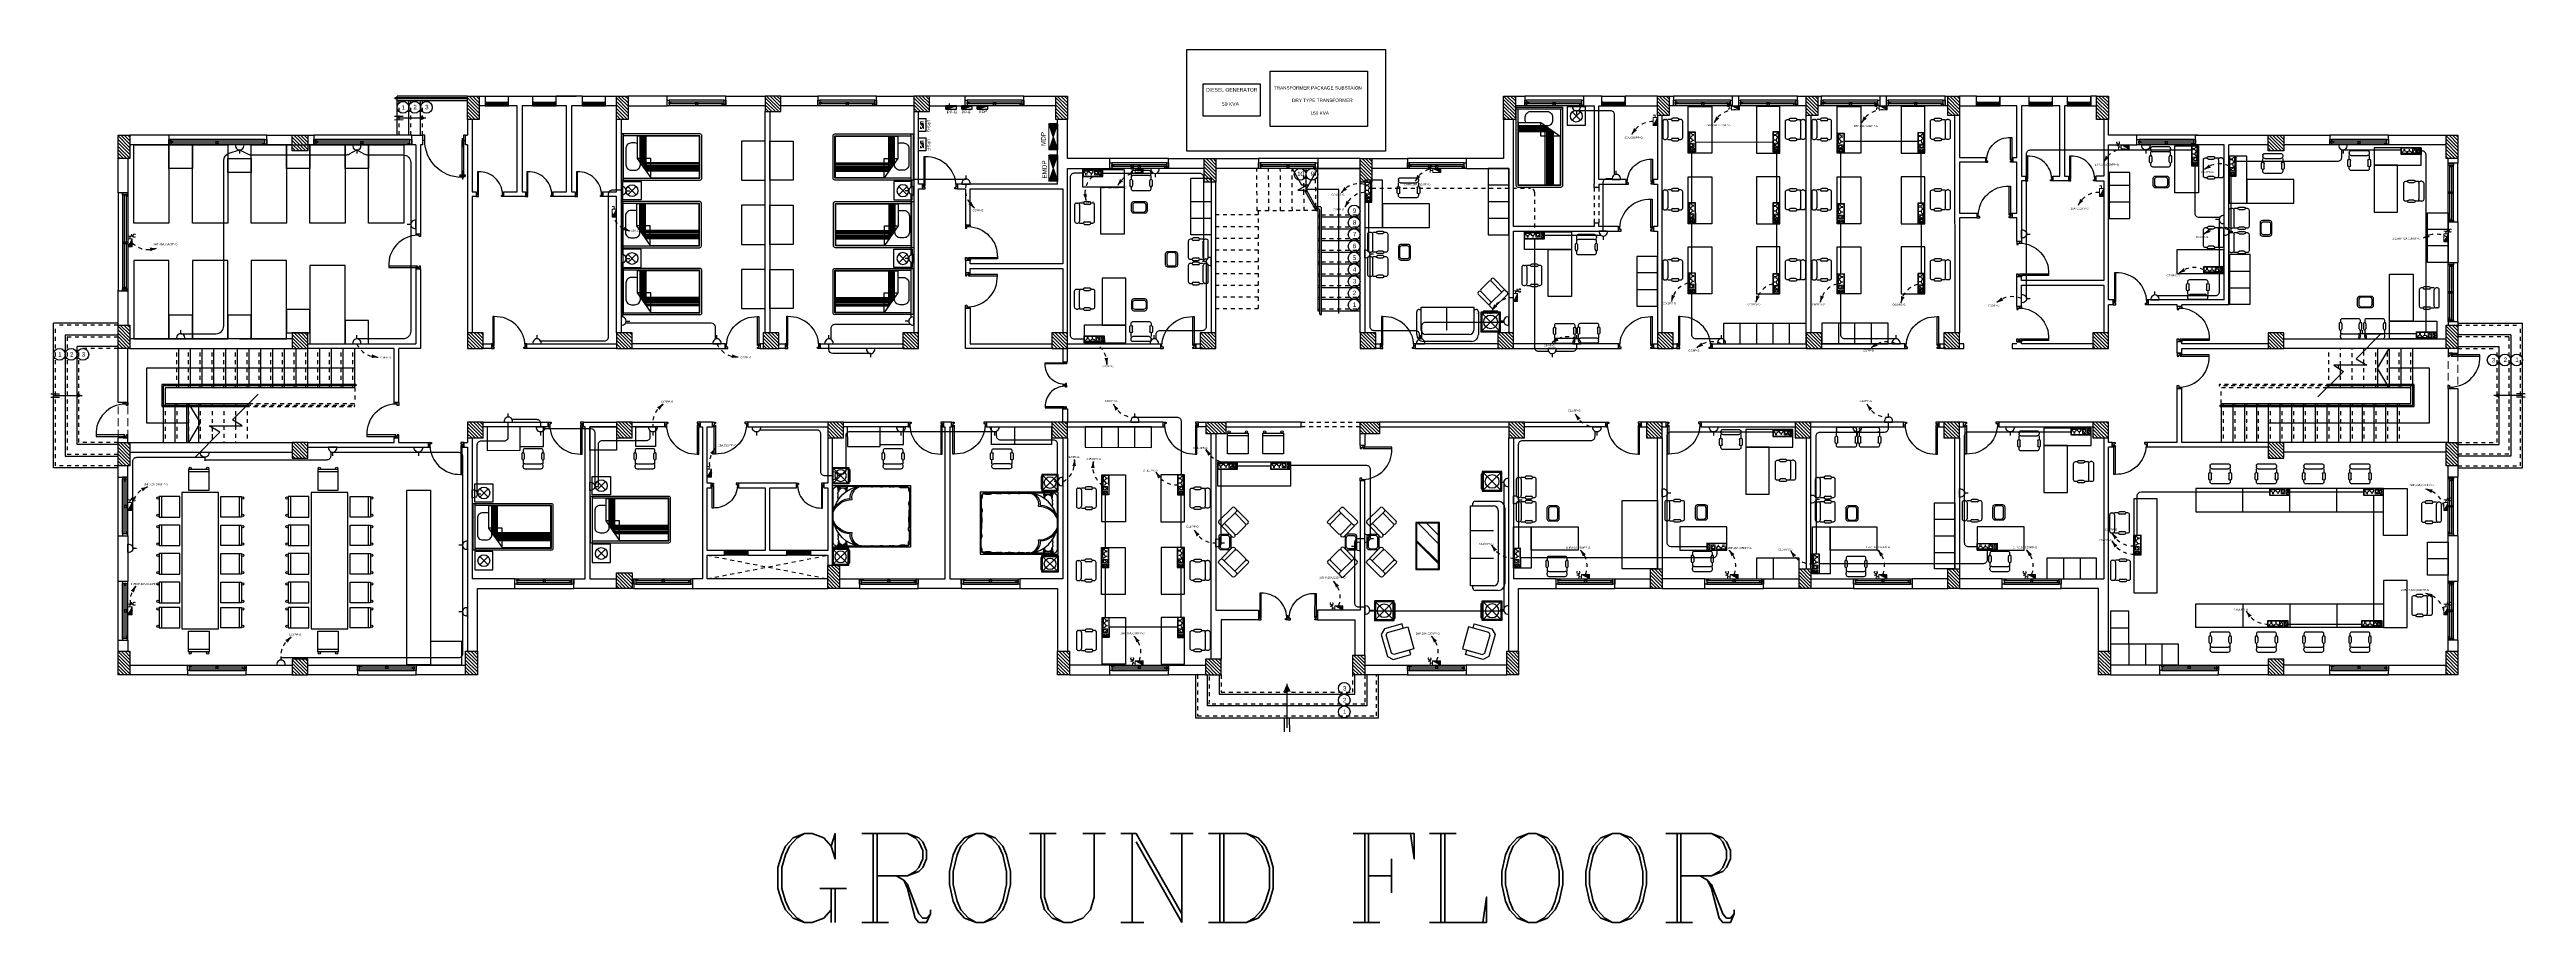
# Model space of a CAD drawing. Header units: metres. Extents: x -107 to 62, y 472 to 1032.
# Drawn here: x -2.5 to 60.8, y 500.4 to 522.7 of the extents above; entities that cross this region are included whole.
import ezdxf
from ezdxf.enums import TextEntityAlignment as Align

# ---------------------------------------------------------------- set-up
doc = ezdxf.new("R2010")
doc.units = ezdxf.units.M
doc.header["$MEASUREMENT"] = 0
for name, pattern in [('A-GR- STR$0$HIDDEN2', [0.1875, 0.125, -0.0625]), ('A-GR- wall$0$HIDDEN2', [0.1875, 0.125, -0.0625]), ('ACAD_ISO02W100', [15, 12, -3]), ('DASHED', [0.75, 0.5, -0.25]), ('DASHED2', [0.375, 0.25, -0.125]), ('HIDDEN', [0.375, 0.25, -0.125])]:
    doc.linetypes.add(name, pattern=pattern)
doc.layers.get('0').update_dxf_attribs({"color": 8})
for name, color, linetype, lineweight in [('.', 7, 'Continuous', 9), ('Data & Telephone', 6, 'Continuous', 9), ('E-SOCKET', 2, 'Continuous', 25), ('E-TEXT-I', 4, 'Continuous', 30), ('Electrecalllll', 1, 'Continuous', 9), ('Legends', 3, 'Continuous', 9), ('lighting linea', 3, 'DASHED2', 0), ('power', 3, 'Continuous', 9), ('STAIRS', 60, 'Continuous', 0), ('WALL', 7, 'Continuous', 30)]:
    doc.layers.add(name, color=color, linetype=linetype, lineweight=lineweight)
for name, color, linetype in [('A-COL-FNL$0$A-COLS-CONC', 6, 'Continuous'), ('A-COL-FNL$0$A-HTCH', 80, 'Continuous'), ('A-GR- STR$0$A-ANNO-SYMB', 111, 'Continuous'), ('A-GR- STR$0$A-FLOR', 111, 'Continuous'), ('A-GR- STR$0$A-FLOR-RISR', 242, 'A-GR- STR$0$HIDDEN2'), ('A-GR- STR$0$A-FLOR-STHR', 171, 'Continuous'), ('A-GR- STR$0$A-FLOR-STRS-LDER', 91, 'Continuous'), ('A-GR- STR$0$A-WALL-ELEV', 31, 'Continuous'), ('A-GR- wall$0$A-DOOR', 151, 'Continuous'), ('A-GR- wall$0$A-FLOR-OVHD', 120, 'A-GR- wall$0$HIDDEN2'), ('A-GR- wall$0$A-GLAZ', 121, 'Continuous'), ('A-GR- wall$0$A-WALL', 254, 'Continuous'), ('A-GR- wall$0$A-WALL-ELEV', 31, 'Continuous'), ('A-GR-FURN$0$A-FURN', 11, 'Continuous'), ('A-GR-FURN$0$ESYA', 11, 'Continuous'), ('A-GR-FURN$0$TEFRIŞ', 11, 'Continuous'), ('E-LEADER', 30, 'Continuous'), ('E-TEXT', 2, 'Continuous'), ('Layer1', 24, 'ACAD_ISO02W100'), ('Power W', 3, 'Continuous')]:
    doc.layers.add(name, color=color, linetype=linetype)
doc.styles.add('A-GR- STR$0$Standard', font='arial.ttf')
doc.styles.add('ELEC', font='romans.shx')
doc.styles.add('ROMANC', font='romanc.shx', dxfattribs={"height": 3})
doc.styles.get("Standard").update_dxf_attribs({"font": 'arial.ttf'})

# ---------------------------------------------------------------- blocks, each defined once
blk = doc.blocks.new('A-GR- STR$0$STR-ARROW')
at = {"layer": 'A-GR- STR$0$A-FLOR-STRS-LDER'}
h = blk.add_hatch(color=256, dxfattribs=at)
h.dxf.hatch_style = 1
h.paths.add_polyline_path([(-14321, -37835), (-14435, -37741), (-14320, -37688)])
for p, q in [((-14698, -37129), (-14605, -37330)), ((-14619, -37092), (-14526, -37293)), ((-14630, -37173), (-14321, -37835))]:
    blk.add_line(p, q, dxfattribs=at)
blk = doc.blocks.new('A-GR- STR')
at = {"layer": 'A-GR- STR$0$A-ANNO-SYMB'}
for points in [[(57260, 8166), (57560, 8666), (57560, 7666)], [(1636, 6766), (1336, 6266), (1336, 7266)]]:
    blk.add_lwpolyline(points, close=True, dxfattribs=at)
for points in [[(5586, 8166), (261, 8166), (261, 6766), (1336, 6766)], [(54466, 6766), (58591, 6766), (58591, 8166), (57560, 8166)]]:
    blk.add_lwpolyline(points, dxfattribs=at)
for centre in [(6814, 14825), (7114, 14825), (7414, 14825), (29735, 13116), (30039, 13116), (31116, 12177), (31116, 11877), (31116, 11577), (31116, 11277), (31116, 10977), (31116, 10677), (31116, 10377), (31116, 10077), (31116, 9777), (-1964, 8516), (-1664, 8516), (-1364, 8516), (60217, 8372), (60517, 8372), (60817, 8372), (30863, -14), (30863, -314), (30863, -614)]:
    blk.add_circle(centre, 150, dxfattribs=at)
at = {"layer": 'A-GR- STR$0$A-FLOR'}
for p, q in [((6666, 14116), (6666, 14995)), ((6966, 14116), (6966, 14996)), ((7266, 14116), (7266, 14996)), ((31266, 13266), (28986, 13266)), ((29932, 12848), (29673, 12710)), ((29673, 12710), (29845, 12710)), ((29769, 12848), (29932, 12848)), ((29887, 12635), (29889, 13267)), ((29887, 12729), (30189, 13266)), ((30726, 12726), (29887, 12729)), ((29887, 12729), (30186, 12186)), ((30186, 12236), (30189, 13266)), ((30726, 9560), (30726, 12726)), ((31266, 9627), (31266, 13266)), ((30186, 12186), (30186, 12236)), ((30186, 12186), (30186, 9627)), ((30186, 12027), (30236, 12027)), ((30286, 12027), (31266, 12027)), ((30186, 11727), (30236, 11727)), ((30186, 11427), (30236, 11427)), ((30286, 11727), (31266, 11727)), ((30286, 11427), (31266, 11427)), ((30186, 11127), (30236, 11127)), ((30186, 10827), (30236, 10827)), ((30286, 11127), (31266, 11127)), ((30286, 10827), (31266, 10827)), ((30186, 10527), (30236, 10527)), ((30186, 10227), (30236, 10227)), ((30286, 10527), (31266, 10527)), ((30286, 10227), (31266, 10227)), ((30186, 9927), (30236, 9927)), ((30186, 9627), (30236, 9627)), ((30286, 9927), (31266, 9927)), ((30286, 9627), (31266, 9627)), ((-2114, 5616), (-2114, 9316)), ((-464, 9316), (-2114, 9316)), ((-1814, 9016), (-1814, 5916)), ((-1814, 9016), (-464, 9016)), ((59316, 9316), (60966, 9316)), ((60666, 9016), (59316, 9016)), ((60666, 9016), (60666, 5916)), ((60966, 5616), (60966, 9316)), ((-1514, 6216), (-1514, 8716)), ((-464, 8716), (-1514, 8716)), ((1086, 7666), (1086, 8666)), ((1386, 7666), (1386, 8666)), ((1686, 7666), (1686, 8666)), ((1986, 7666), (1986, 8666)), ((2286, 7666), (2286, 8666)), ((2586, 7666), (2586, 8666)), ((2886, 7666), (2886, 8666)), ((3186, 7666), (3186, 8666)), ((3486, 7666), (3486, 8666)), ((3786, 7666), (3786, 8666)), ((4086, 7666), (4086, 8666)), ((4386, 7666), (4386, 8666)), ((4686, 7666), (4686, 8666)), ((4986, 7666), (4986, 8666)), ((5286, 7666), (5286, 8666)), ((5286, 7666), (5286, 8666)), ((5586, 7666), (5586, 8666)), ((57266, 7666), (57266, 8666)), ((57566, 7666), (57566, 8666)), ((57866, 7666), (57866, 8666)), ((58166, 7666), (58166, 8666)), ((59316, 8716), (60366, 8716)), ((60366, 6216), (60366, 8716)), ((686, 7266), (686, 6266)), ((986, 7266), (986, 6266)), ((1286, 7266), (1286, 6266)), ((1586, 7266), (1586, 6266)), ((53266, 7266), (53266, 6266)), ((53566, 7266), (53566, 6266)), ((53866, 7266), (53866, 6266)), ((54166, 7266), (54166, 6266)), ((54466, 7266), (54466, 6266)), ((54766, 7266), (54766, 6266)), ((55066, 7266), (55066, 6266)), ((55366, 7266), (55366, 6266)), ((55666, 7266), (55666, 6266)), ((55966, 7266), (55966, 6266)), ((56266, 7266), (56266, 6266)), ((56566, 7266), (56566, 6266)), ((56866, 7266), (56866, 6266)), ((57166, 7266), (57166, 6266)), ((57466, 7266), (57466, 6266)), ((57766, 7266), (57766, 6266)), ((-1814, 5916), (-464, 5916)), ((-464, 6216), (-1514, 6216)), ((59316, 6216), (60366, 6216)), ((60666, 5916), (59316, 5916)), ((-464, 5616), (-2114, 5616)), ((59316, 5616), (60966, 5616)), ((27066, 332), (27066, -764)), ((27366, -464), (27369, 332)), ((27666, 332), (27666, -164)), ((31136, -164), (31136, 332)), ((31436, 332), (31436, -464)), ((31736, -764), (31736, 332)), ((31436, -464), (27366, -464)), ((27666, -164), (31136, -164)), ((27066, -764), (31736, -764))]:
    blk.add_line(p, q, dxfattribs=at)
for points in [[(29536, 13266), (29769, 12848)], [(29845, 12710), (30135, 12189), (30186, 12189)], [(57357, 9046), (56715, 8404), (56990, 8244), (56150, 8244), (56394, 8083), (55739, 7428)], [(1495, 5886), (2137, 6527), (1862, 6688), (2702, 6688), (2458, 6848), (3113, 7504)]]:
    blk.add_lwpolyline(points, dxfattribs=at)
at = {"layer": 'A-GR- STR$0$A-FLOR-RISR'}
for p, q in [((6716, 14116), (6716, 14996)), ((7016, 14116), (7016, 14996)), ((7316, 14116), (7316, 14996)), ((28637, 12186), (28630, 13256)), ((28937, 12186), (28930, 13258)), ((29237, 12187), (29230, 13260)), ((29537, 12187), (29530, 13262)), ((29837, 12188), (29830, 13264)), ((29832, 12732), (29832, 12733)), ((30136, 12286), (30130, 13266)), ((28666, 12077), (27586, 12077)), ((30136, 12188), (28637, 12186)), ((28666, 12186), (28666, 9677)), ((30137, 12189), (30137, 12236)), ((30186, 12077), (30236, 12077)), ((30286, 12077), (31266, 12077)), ((28666, 11777), (27586, 11777)), ((28666, 11477), (27586, 11477)), ((30186, 11777), (30236, 11777)), ((30186, 11477), (30236, 11477)), ((30286, 11777), (31266, 11777)), ((30286, 11477), (31266, 11477)), ((28666, 11177), (27586, 11177)), ((28666, 10877), (27586, 10877)), ((30186, 11177), (30236, 11177)), ((30186, 10877), (30236, 10877)), ((30286, 11177), (31266, 11177)), ((30286, 10877), (31266, 10877)), ((28666, 10577), (27586, 10577)), ((28666, 10277), (27586, 10277)), ((30186, 10577), (30236, 10577)), ((30186, 10277), (30236, 10277)), ((30286, 10577), (31266, 10577)), ((30286, 10277), (31266, 10277)), ((28666, 9977), (27586, 9977)), ((28666, 9677), (27586, 9677)), ((30186, 9977), (30236, 9977)), ((30186, 9677), (30236, 9677)), ((30286, 9977), (31266, 9977)), ((30286, 9677), (31266, 9677)), ((-2064, 5666), (-2064, 9266)), ((-464, 9266), (-2064, 9266)), ((-1764, 8966), (-1764, 5966)), ((-1764, 8966), (-464, 8966)), ((59316, 9266), (60916, 9266)), ((60616, 8966), (59316, 8966)), ((60616, 8966), (60616, 5966)), ((60916, 5666), (60916, 9266)), ((-1464, 6266), (-1464, 8666)), ((-464, 8666), (-1464, 8666)), ((1036, 7666), (1036, 8666)), ((1336, 7666), (1336, 8666)), ((1636, 7666), (1636, 8666)), ((1936, 7666), (1936, 8666)), ((2236, 7666), (2236, 8666)), ((2536, 7666), (2536, 8666)), ((2836, 7666), (2836, 8666)), ((3136, 7666), (3136, 8666)), ((3436, 7666), (3436, 8666)), ((3736, 7666), (3736, 8666)), ((4036, 7666), (4036, 8666)), ((4336, 7666), (4336, 8666)), ((4636, 7666), (4636, 8666)), ((4936, 7666), (4936, 8666)), ((5236, 7666), (5236, 8666)), ((5236, 7666), (5236, 8666)), ((5536, 7666), (5536, 8666)), ((56016, 7666), (56016, 8666)), ((56266, 8167), (56266, 8244)), ((56316, 8244), (56316, 8666)), ((56316, 8135), (56316, 8244)), ((56616, 8244), (56616, 8666)), ((56616, 7666), (56616, 8244)), ((56916, 8606), (56916, 8666)), ((56916, 8287), (56916, 8606)), ((56916, 8244), (56916, 8287)), ((56916, 7666), (56916, 8244)), ((57216, 7666), (57216, 8666)), ((57516, 7666), (57516, 8666)), ((57816, 7666), (57816, 8666)), ((58116, 7666), (58116, 8666)), ((59316, 8666), (60316, 8666)), ((60316, 6266), (60316, 8666)), ((5586, 7666), (5585, 7266)), ((56056, 7746), (53230, 7746)), ((56026, 7716), (53230, 7716)), ((55976, 7666), (53263, 7666)), ((53266, 7266), (53266, 7666)), ((56316, 8006), (56316, 8135)), ((56316, 7666), (56316, 8006)), ((736, 7266), (736, 6266)), ((1036, 7266), (1036, 6266)), ((1336, 7266), (1336, 6266)), ((1636, 7266), (1636, 6266)), ((1936, 7266), (1936, 6688)), ((2236, 7266), (2236, 6688)), ((2536, 7266), (2536, 6926)), ((2796, 7186), (5568, 7186)), ((2826, 7216), (5568, 7216)), ((2836, 7266), (2836, 6266)), ((2876, 7266), (5585, 7266)), ((53316, 7266), (53316, 6266)), ((53616, 7266), (53616, 6266)), ((53916, 7266), (53916, 6266)), ((54216, 7266), (54216, 6266)), ((54516, 7266), (54516, 6266)), ((54816, 7266), (54816, 6266)), ((55116, 7266), (55116, 6266)), ((55416, 7266), (55416, 6266)), ((55716, 7266), (55716, 6266)), ((56016, 7266), (56016, 6266)), ((56316, 7266), (56316, 6266)), ((56616, 7266), (56616, 6266)), ((56916, 7266), (56916, 6266)), ((57216, 7266), (57216, 6266)), ((57516, 7266), (57516, 6266)), ((57816, 7266), (57816, 6266)), ((1936, 6688), (1936, 6645)), ((1936, 6645), (1936, 6326)), ((1936, 6476), (1936, 6416)), ((2236, 6688), (2236, 6266)), ((2536, 6926), (2536, 6797)), ((2536, 6797), (2536, 6688)), ((2536, 6688), (2536, 6266)), ((-1764, 5966), (-464, 5966)), ((-464, 6266), (-1464, 6266)), ((59316, 6266), (60316, 6266)), ((60616, 5966), (59316, 5966)), ((-464, 5666), (-2064, 5666)), ((59316, 5666), (60916, 5666)), ((27116, 332), (27116, -714)), ((27416, -414), (27419, 332)), ((27716, 332), (27716, -114)), ((31086, -114), (31086, 332)), ((31386, 332), (31386, -414)), ((31686, -714), (31686, 332)), ((31386, -414), (27416, -414)), ((27716, -114), (31086, -114)), ((27116, -714), (31686, -714))]:
    blk.add_line(p, q, dxfattribs=at)
for centre, start, end in [((53230, 7731), 90, 270), ((5568, 7201), 270, 90)]:
    blk.add_arc(centre, 15, start, end, dxfattribs=at)
at = {"layer": 'A-GR- STR$0$A-FLOR-STHR'}
for p, q in [((8463, 15066), (6616, 15066)), ((8463, 15046), (6616, 15046)), ((30236, 12286), (30080, 12286)), ((30186, 12236), (30108, 12236)), ((30236, 9554), (30236, 12186)), ((30286, 9554), (30286, 12236)), ((5608, 7746), (656, 7746)), ((656, 7746), (656, 7186)), ((5608, 7716), (686, 7716)), ((686, 7716), (686, 7216)), ((5586, 7666), (736, 7666)), ((736, 7666), (736, 7266)), ((58116, 7666), (55976, 7666)), ((58166, 7716), (56026, 7716)), ((58196, 7746), (56056, 7746)), ((58116, 7266), (58116, 7666)), ((58166, 7216), (58166, 7716)), ((58196, 7186), (58196, 7746)), ((656, 7186), (2796, 7186)), ((686, 7216), (2826, 7216)), ((736, 7266), (2876, 7266)), ((53245, 7216), (58166, 7216)), ((53245, 7186), (58196, 7186)), ((53266, 7266), (58116, 7266))]:
    blk.add_line(p, q, dxfattribs=at)
for centre, radius, start, end in [((6616, 15056), 10, 90, 270), ((30186, 12186), 50, 0, 90), ((30236, 12236), 50, 0, 90), ((30261, 9554), 25, 180, 0), ((5608, 7731), 15, 270, 90), ((53245, 7201), 15, 90, 270)]:
    blk.add_arc(centre, radius, start, end, dxfattribs=at)
at = {"layer": 'A-GR- STR$0$A-WALL-ELEV'}
for p, q in [((8463, 15116), (6666, 15116)), ((6666, 15066), (6666, 15116)), ((6666, 14995), (6666, 15046)), ((8463, 14996), (6666, 14996))]:
    blk.add_line(p, q, dxfattribs=at)
at = {"xscale": -0.9999999999999993, "rotation": 115.0027819482882}
blk.add_blockref('A-GR- STR$0$STR-ARROW', (-20840, -14415), dxfattribs=at)
at = {"xscale": -1.533209992146087, "yscale": 1.533209992146087, "zscale": 1.533209992146087, "rotation": 205.0027819482879}
blk.add_blockref('A-GR- STR$0$STR-ARROW', (73819, -43191), dxfattribs=at)
at = {"layer": 'A-GR- STR$0$A-ANNO-SYMB', "xscale": -0.9999999999999993, "rotation": 115.0027819482882}
blk.add_blockref('A-GR- STR$0$STR-ARROW', (-29620, -21505), dxfattribs=at)
at = {"layer": 'A-GR- STR$0$A-ANNO-SYMB', "rotation": 244.9972180517118}
blk.add_blockref('A-GR- STR$0$STR-ARROW', (88472, -21505), dxfattribs=at)
at = {"layer": 'A-GR- STR$0$A-ANNO-SYMB', "attachment_point": 1, "style": 'A-GR- STR$0$Standard'}
for s, insert, char_height in [('1', (6775, 14879), 114), ('2', (7080, 14890), 114), ('\\pxt0;3', (7380, 14890), 114.3), ('1', (-1993, 8573), 114), ('2', (-1693, 8573), 114), ('3', (-1393, 8573), 114), ('3', (60178, 8425), 114), ('2', (60483, 8437), 114), ('1', (60783, 8437), 114), ('3', (30831, 43), 114), ('2', (30831, -257), 114), ('1', (30831, -557), 114)]:
    blk.add_mtext_dynamic_manual_height_columns(s, width=73292.73, gutter_width=572, heights=[0], dxfattribs=dict(at, insert=insert, char_height=char_height))
at = {"layer": 'A-GR- STR$0$A-FLOR-STHR', "attachment_point": 1, "style": 'A-GR- STR$0$Standard'}
for s, insert, char_height in [('10', (29657, 13183), 114.3), ('9', (30005, 13183), 114), ('9', (31082, 12243), 114), ('8', (31082, 11943), 114), ('7', (31082, 11643), 114), ('5', (31082, 11043), 114), ('6', (31082, 11343), 114), ('4', (31082, 10743), 114), ('3', (31082, 10443), 114), ('2', (31082, 10143), 114), ('1', (31082, 9843), 114)]:
    blk.add_mtext_dynamic_manual_height_columns(s, width=73292.73, gutter_width=572, heights=[0], dxfattribs=dict(at, insert=insert, char_height=char_height))
blk = doc.blocks.new('A-GR- wall$0$DOO1')
at = {"layer": 'A-GR- wall$0$A-DOOR'}
for q in [(-74, -74), (-34, -120)]:
    blk.add_line((-74, -120), q, dxfattribs=at)
blk.add_lwpolyline([(-37, -74), (-74, -74), (-74, 0), (0, 0), (0, -37), (-37, -37), (-37, -74, 0.418149), (752, -814)], format="xyb", dxfattribs=at)
blk.add_lwpolyline([(826, -74), (752, -74), (752, -814), (789, -814), (789, -120), (826, -120), (826, 0), (752, 0), (752, -37), (789, -37), (789, -120)], dxfattribs=at)
blk = doc.blocks.new('A-GR- wall$0$Win 1600')
for p, q in [((-750, 150), (750, 150)), ((-750, 100), (750, 100)), ((-750, 50), (750, 50)), ((-750, 0), (750, 0))]:
    blk.add_line(p, q)
for points in [[(-800, 0), (-750, 0), (-750, 150), (-800, 150)], [(-750, 0), (-700, 0), (-700, 50), (-750, 50)], [(-25, 50), (25, 50), (25, 100), (-25, 100)], [(-25, 0), (25, 0), (25, 50), (-25, 50)], [(700, 50), (750, 50), (750, 100), (700, 100)], [(750, 0), (800, 0), (800, 150), (750, 150)]]:
    blk.add_lwpolyline(points, close=True)
blk = doc.blocks.new('A-GR- wall$0$Win 1000')
for p, q in [((-450, 150), (450, 150)), ((-450, 100), (450, 100)), ((-450, 50), (450, 50)), ((-450, 0), (450, 0)), ((-25, 25), (-400, 25)), ((25, 75), (400, 75))]:
    blk.add_line(p, q)
for points in [[(-500, 0), (-450, 0), (-450, 150), (-500, 150)], [(-450, 0), (-400, 0), (-400, 50), (-450, 50)], [(-25, 50), (25, 50), (25, 100), (-25, 100)], [(-25, 0), (25, 0), (25, 50), (-25, 50)], [(400, 50), (450, 50), (450, 100), (400, 100)], [(450, 0), (500, 0), (500, 150), (450, 150)]]:
    blk.add_lwpolyline(points, close=True)
blk = doc.blocks.new('A-GR- wall$0$D7')
for p, q in [((23391, 25464), (23393, 24389)), ((23441, 25464), (23391, 25464)), ((23441, 25364), (23391, 25364)), ((23416, 25269), (23416, 25527)), ((23441, 25464), (23443, 24389)), ((23443, 24514), (23393, 24514)), ((23417, 24585), (23418, 24327)), ((23378, 24449), (23393, 24449)), ((23378, 24429), (23393, 24429)), ((23443, 24389), (23393, 24389)), ((23458, 24449), (23443, 24449)), ((23458, 24429), (23443, 24429))]:
    blk.add_line(p, q)
for points in [[(23328, 25614), (23391, 25614), (23391, 25464), (23328, 25464)], [(24516, 25616), (24578, 25616), (24578, 25466), (24516, 25466)]]:
    blk.add_lwpolyline(points, close=True)
for centre in [(23353, 24439), (23483, 24439)]:
    blk.add_circle(centre, 25)
blk.add_arc((23441, 25464), 1075, 270.09591, 0.09591)
blk = doc.blocks.new('A-GR- wall$0$W5')
at = {"layer": 'A-GR- wall$0$A-GLAZ'}
for p, q in [((6554, 12109), (4101, 12109)), ((6554, 12063), (4101, 12063)), ((6554, 12016), (4101, 12016)), ((6554, 11969), (4148, 11969))]:
    blk.add_line(p, q, dxfattribs=at)
for points in [[(4148, 11969), (4101, 11969), (4101, 12109), (4148, 12109)], [(4195, 12016), (4148, 12016), (4148, 12063), (4195, 12063)], [(5351, 12016), (5304, 12016), (5304, 12063), (5351, 12063)], [(6601, 11969), (6554, 11969), (6554, 12109), (6601, 12109)], [(5351, 11969), (5304, 11969), (5304, 12016), (5351, 12016)], [(6554, 11969), (6507, 11969), (6507, 12016), (6554, 12016)]]:
    blk.add_lwpolyline(points, close=True, dxfattribs=at)
at = {"layer": 'A-GR- wall$0$A-WALL-ELEV'}
blk.add_line((6601, 12219), (4101, 12219), dxfattribs=at)
blk = doc.blocks.new('A-GR- wall')
at = {"layer": 'A-GR- wall$0$A-FLOR-OVHD'}
for p, q in [((37246, 12776), (37246, 11876)), ((37364, 12776), (37364, 11876)), ((29766, 6786), (31266, 6786)), ((31266, 6666), (29766, 6666)), ((14586, 2786), (17666, 3386)), ((14586, 3386), (17666, 2786))]:
    blk.add_line(p, q, dxfattribs=at)
at = {"layer": 'A-GR- wall$0$A-WALL'}
for p, q in [((8763, 15116), (8913, 15116)), ((8913, 14866), (8763, 14866)), ((8913, 15116), (8913, 14866)), ((9386, 15116), (10125, 15116)), ((9514, 14866), (9514, 15116)), ((9736, 14866), (9514, 14866)), ((9736, 12666), (9736, 14866)), ((9856, 14866), (9856, 12666)), ((10125, 14866), (9856, 14866)), ((10125, 15116), (10125, 14866)), ((10441, 14866), (10155, 14866)), ((10576, 15116), (11236, 15116)), ((10996, 14866), (10697, 14866)), ((10725, 14866), (10725, 15116)), ((10727, 14866), (10727, 15116)), ((11390, 15116), (10727, 15116)), ((10996, 12666), (10996, 14866)), ((11116, 14866), (11116, 12666)), ((11390, 14866), (11116, 14866)), ((11390, 15116), (11390, 14866)), ((11992, 15116), (12266, 15116)), ((11992, 14866), (11992, 15116)), ((12266, 14866), (11992, 14866)), ((13566, 15116), (12566, 15116)), ((13566, 15116), (12566, 15116)), ((12566, 14866), (13566, 14866)), ((13566, 14866), (13566, 15116)), ((15066, 15116), (16066, 15116)), ((15066, 14866), (15066, 15116)), ((16066, 14866), (15066, 14866)), ((16066, 9066), (16066, 14716)), ((16186, 14716), (16186, 9066)), ((16466, 15116), (17416, 15116)), ((17416, 14866), (16466, 14866)), ((17416, 15116), (17416, 14866)), ((18916, 15116), (19866, 15116)), ((18916, 14866), (18916, 15116)), ((19866, 14866), (18916, 14866)), ((19866, 14716), (19866, 9066)), ((19986, 12866), (19986, 14716)), ((21179, 15116), (20266, 15116)), ((20266, 14866), (21179, 14866)), ((21179, 14866), (21179, 15116)), ((22679, 15116), (23491, 15116)), ((22679, 14866), (22679, 15116)), ((23491, 14866), (22679, 14866)), ((35236, 15116), (35476, 15116)), ((35476, 14866), (35236, 14866)), ((35476, 15116), (35476, 14866)), ((36976, 15116), (36976, 14866)), ((37441, 15116), (36976, 15116)), ((36976, 14866), (37246, 14866)), ((37246, 14866), (37246, 12866)), ((37366, 12986), (37366, 14866)), ((37366, 14866), (37441, 14866)), ((37441, 14866), (37441, 15116)), ((38866, 15116), (38041, 15116)), ((38041, 15116), (38041, 14866)), ((38041, 14866), (38866, 14866)), ((38043, 14866), (38043, 15116)), ((38866, 14616), (38866, 12986)), ((38986, 9066), (38986, 14616)), ((39166, 15116), (39276, 15116)), ((39276, 14866), (39166, 14866)), ((39276, 15116), (39276, 14866)), ((40944, 15116), (40776, 15116)), ((40776, 15116), (40776, 14866)), ((40776, 14866), (40944, 14866)), ((40944, 14866), (40944, 15116)), ((42444, 15116), (42666, 15116)), ((42444, 14866), (42444, 15116)), ((42666, 14866), (42444, 14866)), ((42666, 9066), (42666, 14616)), ((42786, 14616), (42786, 9066)), ((42966, 15116), (43046, 15116)), ((43046, 14866), (42966, 14866)), ((43046, 15116), (43046, 14866)), ((44714, 15116), (44546, 15116)), ((44546, 15116), (44546, 14866)), ((44546, 14866), (44714, 14866)), ((44714, 14866), (44714, 15116)), ((46214, 15116), (46286, 15116)), ((46214, 14866), (46214, 15116)), ((46286, 14866), (46214, 14866)), ((46472, 9066), (46466, 14616)), ((47016, 15116), (46586, 15116)), ((46586, 14866), (47016, 14866)), ((46586, 14616), (46586, 13542)), ((47016, 14866), (47016, 15116)), ((47616, 14866), (47616, 15116)), ((47616, 15116), (48355, 15116)), ((48046, 14866), (47616, 14866)), ((47618, 14866), (47618, 15116)), ((48046, 13542), (48046, 14866)), ((48355, 14866), (48166, 14866)), ((48166, 14866), (48166, 13066)), ((48355, 15116), (48355, 14866)), ((48955, 14866), (48955, 15116)), ((48955, 15116), (49336, 15116)), ((48957, 14866), (48957, 15116)), ((49146, 14866), (48957, 14866)), ((49146, 13066), (49146, 14866)), ((49336, 14866), (49266, 14866)), ((49266, 14866), (49266, 13066)), ((49336, 15116), (49336, 14866)), ((49938, 14866), (49938, 15116)), ((50086, 15116), (49938, 15116)), ((49938, 15116), (49938, 14866)), ((49938, 14866), (50086, 14866)), ((50086, 14866), (50086, 15116)), ((834, 14116), (-164, 14116)), ((834, 14116), (834, 13866)), ((3334, 14116), (3986, 14116)), ((3334, 13866), (3334, 14116)), ((3334, 13866), (3334, 14116)), ((4386, 14116), (4538, 14116)), ((4538, 14116), (4538, 13866)), ((7038, 14116), (7316, 14116)), ((7038, 13866), (7038, 14116)), ((7038, 13866), (7038, 14116)), ((7316, 14116), (7316, 13866)), ((8415, 14116), (8463, 14116)), ((8416, 13866), (8415, 14116)), ((8463, 14516), (8463, 14116)), ((8583, 14516), (8583, 12666)), ((12266, 12666), (12266, 14516)), ((12386, 14516), (12386, 12666)), ((23541, 12866), (23541, 14516)), ((23791, 13516), (23791, 14516)), ((34936, 14516), (34936, 13516)), ((35186, 11786), (35186, 14516)), ((50266, 14516), (50266, 13066)), ((50386, 14116), (50386, 14516)), ((51116, 14116), (50386, 14116)), ((51116, 13866), (51116, 14116)), ((52616, 13866), (52616, 14116)), ((52616, 14116), (54466, 14116)), ((54866, 14116), (56041, 14116)), ((56041, 14116), (56041, 13866)), ((57541, 14116), (59016, 14116)), ((57541, 13866), (57541, 14116)), ((-464, 12641), (-464, 13816)), ((-214, 13516), (-214, 12641)), ((834, 13866), (-164, 13866)), ((3986, 13866), (3334, 13866)), ((4538, 13866), (4386, 13866)), ((7143, 13866), (7038, 13866)), ((7143, 13866), (7143, 11598)), ((7316, 13866), (7263, 13866)), ((7316, 13866), (7263, 13866)), ((7263, 13866), (7263, 11598)), ((8463, 13866), (8416, 13866)), ((8463, 13866), (8463, 9066)), ((24876, 13516), (23791, 13516)), ((24876, 13266), (24876, 13516)), ((26376, 13516), (27286, 13516)), ((26376, 13266), (26376, 13516)), ((27586, 13516), (28676, 13516)), ((28676, 13516), (28676, 13266)), ((31266, 13516), (30186, 13516)), ((30186, 13516), (30186, 13266)), ((31566, 13516), (32476, 13516)), ((32476, 13516), (32476, 13266)), ((33976, 13516), (33976, 13266)), ((34936, 13516), (33976, 13516)), ((46586, 13542), (47246, 13542)), ((47246, 13422), (46586, 13422)), ((46586, 13422), (46586, 12122)), ((47246, 13542), (47246, 13422)), ((47946, 13422), (47946, 13542)), ((47946, 13542), (48046, 13542)), ((48046, 13422), (47946, 13422)), ((48046, 12122), (48046, 13422)), ((50386, 13866), (51116, 13866)), ((50386, 9906), (50386, 13866)), ((53346, 13866), (52616, 13866)), ((53346, 9906), (53346, 13866)), ((54466, 13866), (53466, 13866)), ((53466, 9786), (53466, 13866)), ((56041, 13866), (54866, 13866)), ((59016, 13866), (57541, 13866)), ((59066, 13399), (59066, 13516)), ((59316, 13399), (59066, 13399)), ((59316, 13516), (59316, 13399)), ((8583, 12666), (8686, 12666)), ((8686, 12666), (8686, 12546)), ((9386, 12546), (9386, 12666)), ((9386, 12666), (9736, 12666)), ((9856, 12666), (9946, 12666)), ((9946, 12666), (9946, 12546)), ((10646, 12546), (10646, 12666)), ((10646, 12666), (10996, 12666)), ((11116, 12666), (11216, 12666)), ((11216, 12666), (11216, 12546)), ((11916, 12546), (11916, 12666)), ((11916, 12666), (12266, 12666)), ((12386, 12666), (12386, 9066)), ((20086, 12866), (19986, 12866)), ((19986, 9066), (19986, 12746)), ((19986, 12746), (20086, 12746)), ((20086, 12746), (20086, 12866)), ((23541, 12866), (20986, 12866)), ((20986, 12866), (20986, 12746)), ((20986, 12746), (21186, 12746)), ((21186, 12746), (21186, 11816)), ((21306, 11816), (21306, 12746)), ((21306, 12746), (23671, 12746)), ((23671, 12746), (23671, 10826)), ((23671, 12746), (23671, 12335)), ((23791, 9066), (23791, 13266)), ((23791, 13266), (24876, 13266)), ((27286, 13266), (26376, 13266)), ((27466, 12916), (27466, 9066)), ((28676, 13266), (27586, 13266)), ((27586, 9066), (27586, 12916)), ((30186, 13266), (31266, 13266)), ((31266, 9066), (31266, 12916)), ((31386, 12916), (31386, 9066)), ((32476, 13266), (31566, 13266)), ((33976, 13266), (35066, 13266)), ((35066, 13266), (35066, 9066)), ((37246, 12776), (37246, 12866)), ((37364, 12776), (37246, 12776)), ((37364, 12866), (37364, 12776)), ((37364, 12866), (38066, 12866)), ((38066, 12986), (37366, 12986)), ((38066, 12866), (38066, 12986)), ((38866, 12986), (38766, 12986)), ((38766, 12986), (38766, 12866)), ((38766, 12866), (38866, 12866)), ((38866, 12866), (38866, 11786)), ((48166, 13066), (48266, 13066)), ((48266, 12946), (48166, 12946)), ((48166, 12946), (48166, 11396)), ((48266, 13066), (48266, 12946)), ((48966, 12946), (48966, 13066)), ((48966, 13066), (49146, 13066)), ((49366, 12946), (48966, 12946)), ((49266, 13066), (49366, 13066)), ((49366, 13066), (49366, 12946)), ((50266, 13066), (50066, 13066)), ((50066, 13066), (50066, 12946)), ((50066, 12946), (50266, 12946)), ((50266, 12946), (50266, 10406)), ((-214, 12641), (-464, 12641)), ((-214, 12641), (-464, 12641)), ((8686, 12546), (8583, 12546)), ((8583, 12546), (8583, 9066)), ((9946, 12546), (9386, 12546)), ((11216, 12546), (10646, 12546)), ((12266, 12546), (11916, 12546)), ((12266, 9066), (12266, 12546)), ((46586, 12122), (47026, 12122)), ((47026, 12122), (47026, 12002)), ((47926, 12002), (47926, 12122)), ((47926, 12122), (48046, 12122)), ((7144, 11598), (7263, 11598)), ((21186, 11816), (21306, 11816)), ((37246, 11786), (35186, 11786)), ((35186, 9066), (35186, 11666)), ((35186, 11666), (37866, 11666)), ((37246, 11876), (37246, 11786)), ((37246, 11876), (37365, 11876)), ((37366, 11786), (37365, 11876)), ((37866, 11786), (37366, 11786)), ((37866, 11666), (37866, 11786)), ((38866, 11786), (38766, 11786)), ((38766, 11786), (38766, 11666)), ((38766, 11666), (38866, 11666)), ((38866, 11666), (38866, 9066)), ((47026, 12002), (46586, 12002)), ((46586, 12002), (46586, 9066)), ((48046, 12002), (47926, 12002)), ((48046, 11396), (48046, 12002)), ((48166, 11396), (48046, 11396)), ((59066, 11899), (59316, 11899)), ((59066, 10853), (59066, 11899)), ((59316, 11899), (59316, 10853)), ((21306, 10916), (21186, 10916)), ((21186, 10916), (21186, 10596)), ((21306, 10826), (21306, 10916)), ((23671, 10826), (21306, 10826)), ((59316, 10853), (59066, 10853)), ((-464, 8966), (-464, 10164)), ((-464, 10141), (-214, 10141)), ((-214, 10164), (-214, 9266)), ((7263, 10698), (7143, 10698)), ((7143, 10698), (7143, 8785)), ((7263, 10698), (7263, 8666)), ((21186, 10596), (21306, 10596)), ((21306, 10596), (21306, 10706)), ((21306, 10706), (23671, 10706)), ((23671, 10706), (23671, 9066)), ((48166, 10496), (48046, 10496)), ((48046, 9736), (48046, 10496)), ((48166, 10406), (48166, 10496)), ((50266, 10406), (48166, 10406)), ((48166, 10286), (50266, 10286)), ((48166, 9736), (48166, 10286)), ((50266, 10286), (50266, 9066)), ((21186, 9696), (21306, 9696)), ((21186, 8666), (21186, 9696)), ((21306, 9696), (21306, 8786)), ((48046, 9736), (48166, 9736)), ((48166, 9696), (48166, 9696)), ((50506, 9906), (50386, 9906)), ((50386, 9066), (50386, 9786)), ((50506, 9786), (50386, 9786)), ((50506, 9786), (50506, 9906)), ((53346, 9906), (51406, 9906)), ((51406, 9786), (51406, 9906)), ((52146, 9786), (51406, 9786)), ((52146, 9736), (52146, 9786)), ((52266, 9736), (52146, 9736)), ((52266, 9736), (52266, 9786)), ((53466, 9786), (52266, 9786)), ((3986, 8916), (-164, 8916)), ((54866, 8916), (59016, 8916)), ((59066, 9353), (59316, 9353)), ((59066, 9353), (59066, 9266)), ((59316, 9353), (59316, 8966)), ((-464, 7286), (-464, 8666)), ((-214, 7212), (-214, 8666)), ((-164, 8666), (3986, 8666)), ((4386, 8785), (7143, 8785)), ((5386, 8666), (4386, 8666)), ((6586, 8666), (5386, 8666)), ((6586, 7286), (6586, 8666)), ((7263, 8666), (6706, 8666)), ((6706, 7286), (6706, 8666)), ((8863, 8786), (9072, 8786)), ((9072, 8666), (8863, 8666)), ((9072, 8786), (9072, 8666)), ((9972, 8786), (12266, 8786)), ((9972, 8666), (9972, 8786)), ((12266, 8666), (9972, 8666)), ((15042, 8786), (12666, 8786)), ((12666, 8666), (15042, 8666)), ((15042, 8666), (15042, 8786)), ((16016, 8786), (15942, 8786)), ((15942, 8786), (15942, 8666)), ((15942, 8666), (16016, 8666)), ((16416, 8786), (16577, 8786)), ((16577, 8666), (16416, 8666)), ((16577, 8786), (16577, 8666)), ((17477, 8666), (17477, 8786)), ((17477, 8786), (19586, 8786)), ((19586, 8666), (17477, 8666)), ((23391, 8665), (21186, 8666)), ((21306, 8786), (23391, 8786)), ((23671, 8666), (23671, 8326)), ((23671, 8326), (23791, 8326)), ((23791, 8786), (26167, 8786)), ((26167, 8666), (23791, 8666)), ((23791, 8326), (23791, 8666)), ((26167, 8786), (26167, 8666)), ((27067, 8666), (27067, 8784)), ((27067, 8784), (27186, 8784)), ((27186, 8666), (27067, 8666)), ((31666, 8786), (31779, 8786)), ((31779, 8666), (31666, 8666)), ((31779, 8786), (31779, 8666)), ((34786, 8786), (32679, 8786)), ((32679, 8786), (32679, 8666)), ((32679, 8666), (34786, 8666)), ((37866, 8786), (35186, 8786)), ((35186, 8666), (37866, 8666)), ((37866, 8666), (37866, 8786)), ((38766, 8786), (38866, 8786)), ((38766, 8666), (38766, 8786)), ((38866, 8666), (38766, 8666)), ((39266, 8786), (39363, 8786)), ((39363, 8666), (39266, 8666)), ((39363, 8786), (39363, 8666)), ((40263, 8666), (40263, 8786)), ((40263, 8786), (42666, 8786)), ((42666, 8666), (40263, 8666)), ((45182, 8786), (43066, 8786)), ((43066, 8665), (45182, 8665)), ((45182, 8665), (45182, 8786)), ((46082, 8786), (46186, 8786)), ((46082, 8666), (46082, 8786)), ((46186, 8666), (46082, 8666)), ((46690, 8786), (46586, 8786)), ((46586, 8666), (46690, 8666)), ((46690, 8666), (46690, 8786)), ((48046, 8786), (47926, 8786)), ((47926, 8786), (47926, 8666)), ((47926, 8666), (49986, 8666)), ((48046, 8836), (48166, 8836)), ((48166, 8786), (48166, 8836)), ((49986, 8786), (48166, 8786)), ((52266, 8836), (52146, 8836)), ((52146, 8546), (52146, 8836)), ((52146, 8546), (52266, 8546)), ((52266, 8786), (52266, 8836)), ((54466, 8786), (52266, 8786)), ((52266, 8666), (54466, 8666)), ((52266, 8546), (52266, 8666)), ((59016, 8666), (54866, 8666)), ((59066, 8666), (59066, 8546)), ((59066, 8546), (59316, 8546)), ((59316, 8666), (59316, 8546)), ((52146, 6266), (52146, 7646)), ((52146, 7646), (52266, 7646)), ((52266, 6266), (52266, 7646)), ((59066, 7646), (59316, 7646)), ((59066, 7646), (59066, 6266)), ((59316, 7646), (59316, 6266)), ((-214, 7286), (-464, 7286)), ((6706, 7286), (6586, 7286)), ((23671, 6786), (23671, 7126)), ((23671, 7126), (23791, 7126)), ((23791, 7126), (23791, 6786)), ((-464, 6266), (-464, 6386)), ((-214, 6386), (-464, 6386)), ((-214, 6266), (-214, 6460)), ((6586, 6266), (6586, 6423)), ((6706, 6386), (6586, 6386)), ((6706, 6266), (6706, 6386)), ((8466, 6386), (8466, 6266)), ((8586, 6386), (8586, 2786)), ((8866, 6786), (10526, 6786)), ((10526, 6666), (8866, 6666)), ((10526, 6786), (10526, 6666)), ((11426, 6666), (11426, 6786)), ((11426, 6786), (12266, 6786)), ((11466, 6666), (11426, 6666)), ((11466, 2786), (11466, 6666)), ((11586, 6666), (11586, 2786)), ((12266, 6666), (11586, 6666)), ((12666, 6786), (13507, 6786)), ((13507, 6666), (12666, 6666)), ((13507, 6786), (13507, 6666)), ((14725, 6786), (14407, 6786)), ((14407, 6786), (14407, 6666)), ((14407, 6666), (14466, 6666)), ((14466, 6666), (14466, 2786)), ((14586, 5226), (14586, 6666)), ((14586, 6666), (14725, 6666)), ((14725, 6666), (14725, 6786)), ((17666, 6786), (15625, 6786)), ((15625, 6786), (15625, 6666)), ((15625, 6666), (17666, 6666)), ((17666, 6386), (17666, 5226)), ((17786, 3136), (17786, 6386)), ((18066, 6786), (19726, 6786)), ((19726, 6666), (18066, 6666)), ((19726, 6786), (19726, 6666)), ((20826, 6786), (20626, 6786)), ((20626, 6786), (20626, 6666)), ((20626, 6666), (20666, 6666)), ((20666, 2786), (20666, 6666)), ((20786, 6666), (20786, 2786)), ((20786, 6666), (20826, 6666)), ((20826, 6666), (20826, 6786)), ((23391, 6786), (21726, 6786)), ((21726, 6786), (21726, 6666)), ((21726, 6666), (23391, 6666)), ((23671, 6386), (23671, 2786)), ((26236, 6786), (23791, 6786)), ((23791, 6666), (26236, 6666)), ((23791, 6386), (23791, 932)), ((26236, 6666), (26236, 6786)), ((27136, 6786), (27336, 6786)), ((27136, 6666), (27136, 6786)), ((27336, 6666), (27136, 6666)), ((27466, 1986), (27464, 6486)), ((27584, 6486), (27586, 1986)), ((29766, 6786), (27836, 6786)), ((27836, 6666), (29766, 6666)), ((29766, 6666), (29766, 6786)), ((31266, 6186), (31266, 6486)), ((31386, 6486), (31386, 6186)), ((35066, 6786), (31766, 6786)), ((31766, 6666), (35066, 6666)), ((35066, 932), (35066, 6386)), ((35186, 6386), (35186, 2786)), ((35466, 6786), (37546, 6786)), ((37546, 6666), (35466, 6666)), ((37546, 6786), (37546, 6666)), ((38586, 6786), (38446, 6786)), ((38446, 6786), (38446, 6666)), ((38446, 6666), (38586, 6666)), ((38866, 3036), (38866, 6386)), ((39086, 6786), (38986, 6786)), ((38986, 6666), (39086, 6666)), ((38986, 6386), (38986, 3036)), ((39086, 6666), (39086, 6786)), ((42386, 6786), (39986, 6786)), ((39986, 6786), (39986, 6666)), ((39986, 6666), (42386, 6666)), ((42666, 6386), (42666, 3036)), ((45153, 6786), (42786, 6786)), ((42786, 6666), (45153, 6666)), ((42786, 3036), (42786, 6386)), ((45153, 6666), (45153, 6786)), ((46186, 6786), (46053, 6786)), ((46053, 6786), (46053, 6666)), ((46053, 6666), (46186, 6666)), ((46466, 3036), (46466, 6386)), ((46686, 6786), (46586, 6786)), ((46586, 6666), (46686, 6666)), ((46586, 6386), (46586, 3036)), ((46686, 6666), (46686, 6786)), ((49986, 6786), (47586, 6786)), ((47586, 6786), (47586, 6666)), ((47586, 6666), (49986, 6666)), ((50266, 6386), (50266, 2786)), ((50386, 6266), (50386, 6386)), ((-464, 5382), (-464, 5966)), ((-164, 6266), (3986, 6266)), ((-164, 6016), (3986, 6016)), ((4386, 6266), (5386, 6266)), ((4386, 6146), (7466, 6146)), ((5386, 6266), (6586, 6266)), ((6706, 6266), (7466, 6266)), ((7466, 6266), (7466, 6146)), ((8366, 6266), (8366, 6146)), ((8366, 6266), (8466, 6266)), ((8366, 6146), (8466, 6146)), ((8466, 6146), (8466, 932)), ((50486, 6266), (50386, 6266)), ((50386, 932), (50386, 6146)), ((50486, 6146), (50386, 6146)), ((50486, 6266), (50486, 6146)), ((51386, 6146), (51386, 6266)), ((52146, 6266), (51386, 6266)), ((54466, 6146), (51386, 6146)), ((53346, 6266), (52266, 6266)), ((54466, 6266), (53346, 6266)), ((59066, 6266), (54866, 6266)), ((59016, 6016), (54866, 6016)), ((59316, 5966), (59316, 5384)), ((-464, 5382), (-214, 5382)), ((-214, 5382), (-214, 5666)), ((14686, 5226), (14586, 5226)), ((14586, 3506), (14586, 5106)), ((14586, 5106), (14686, 5106)), ((14686, 5106), (14686, 5226)), ((16866, 5226), (15386, 5226)), ((15386, 5226), (15386, 5106)), ((15386, 5106), (16066, 5106)), ((16066, 5106), (16066, 3506)), ((16186, 3506), (16186, 5106)), ((16186, 5106), (16866, 5106)), ((16866, 5106), (16866, 5226)), ((17666, 5226), (17566, 5226)), ((17566, 5226), (17566, 5106)), ((17566, 5106), (17666, 5106)), ((17666, 5106), (17666, 3506)), ((31386, 5286), (31266, 5286)), ((31266, 5286), (31266, 1986)), ((31386, 1986), (31386, 5286)), ((59066, 5384), (59066, 5666)), ((59316, 5384), (59066, 5384)), ((-464, 3882), (-214, 3882)), ((-464, 2715), (-464, 3882)), ((-214, 3882), (-214, 2715)), ((59316, 3884), (59066, 3884)), ((59066, 3299), (59066, 3884)), ((59316, 3884), (59316, 2717)), ((15025, 3506), (14586, 3506)), ((14586, 2786), (14586, 3386)), ((14586, 3386), (15027, 3386)), ((15027, 3386), (15025, 3506)), ((16066, 3506), (15627, 3506)), ((15627, 3506), (15627, 3386)), ((15627, 3386), (16625, 3386)), ((16625, 3506), (16186, 3506)), ((16625, 3386), (16625, 3506)), ((17666, 3506), (17227, 3506)), ((17227, 3506), (17227, 3386)), ((17227, 3386), (17666, 3386)), ((17666, 3386), (17666, 3136)), ((59066, 2670), (59066, 3299)), ((-214, 2715), (-464, 2715)), ((9676, 2786), (8586, 2786)), ((8716, 2536), (9676, 2536)), ((8716, 932), (8716, 2536)), ((9676, 2536), (9676, 2786)), ((11176, 2536), (11176, 2786)), ((11176, 2786), (11466, 2786)), ((12266, 2536), (11176, 2536)), ((11586, 2786), (12266, 2786)), ((12666, 2786), (12714, 2786)), ((12714, 2536), (12666, 2536)), ((12714, 2786), (12714, 2536)), ((14466, 2786), (14214, 2786)), ((14214, 2786), (14214, 2536)), ((14214, 2536), (17666, 2536)), ((17666, 2786), (14586, 2786)), ((17966, 2786), (18476, 2786)), ((18476, 2536), (17966, 2536)), ((18476, 2786), (18476, 2536)), ((19976, 2536), (19976, 2786)), ((19976, 2786), (20666, 2786)), ((21076, 2536), (19976, 2536)), ((20786, 2786), (21076, 2786)), ((21076, 2786), (21076, 2536)), ((23671, 2786), (22576, 2786)), ((22576, 2786), (22576, 2536)), ((22576, 2536), (23541, 2536)), ((23541, 2536), (23541, 932)), ((36276, 2786), (35186, 2786)), ((35316, 932), (35316, 2536)), ((35316, 2536), (36276, 2536)), ((36276, 2536), (36276, 2786)), ((37776, 2536), (37776, 2786)), ((37776, 2786), (38686, 2786)), ((38686, 2536), (37776, 2536)), ((40076, 2786), (38986, 2786)), ((38986, 2536), (40076, 2536)), ((40076, 2536), (40076, 2786)), ((41576, 2536), (41576, 2786)), ((41576, 2786), (42486, 2786)), ((42486, 2536), (41576, 2536)), ((42786, 2786), (43876, 2786)), ((43876, 2536), (42786, 2536)), ((43876, 2786), (43876, 2536)), ((46286, 2786), (45376, 2786)), ((45376, 2786), (45376, 2536)), ((45376, 2536), (46286, 2536)), ((47676, 2786), (46586, 2786)), ((46586, 2536), (47676, 2536)), ((47676, 2536), (47676, 2786)), ((49176, 2536), (49176, 2786)), ((49176, 2786), (50266, 2786)), ((50136, 2536), (49176, 2536)), ((50136, 932), (50136, 2536)), ((59316, 2717), (59066, 2717)), ((27466, 1736), (27466, 1986)), ((27586, 1986), (28676, 1986)), ((28676, 1986), (28676, 1736)), ((31266, 1986), (30176, 1986)), ((30176, 1986), (30176, 1736)), ((31386, 1736), (31386, 1986)), ((27466, 732), (27466, 1736)), ((27716, 1736), (27716, 732)), ((28676, 1736), (27716, 1736)), ((30176, 1736), (31136, 1736)), ((31136, 1736), (31136, 832)), ((31386, 832), (31386, 1736)), ((-464, 1215), (-214, 1215)), ((-464, 932), (-464, 1215)), ((-214, 1215), (-214, 932)), ((59066, 932), (59066, 1217)), ((59316, 1217), (59066, 1217)), ((59316, 1217), (59316, 632)), ((-164, 582), (1311, 582)), ((1311, 332), (-164, 332)), ((1311, 582), (1311, 332)), ((2764, 582), (3986, 582)), ((2811, 332), (2811, 582)), ((3986, 332), (2811, 332)), ((4386, 582), (5651, 582)), ((5651, 332), (4386, 332)), ((5651, 582), (5651, 332)), ((7151, 582), (8416, 582)), ((7151, 332), (7151, 582)), ((8416, 332), (7151, 332)), ((24876, 582), (23841, 582)), ((23841, 332), (24876, 332)), ((24876, 332), (24876, 582)), ((26376, 332), (26376, 582)), ((26376, 582), (27316, 582)), ((27316, 332), (26376, 332)), ((31386, 582), (32476, 582)), ((32476, 332), (31386, 332)), ((32476, 582), (32476, 332)), ((35016, 582), (33976, 582)), ((33976, 582), (33976, 332)), ((33976, 332), (35016, 332)), ((51701, 582), (50436, 582)), ((50436, 332), (51701, 332)), ((51701, 332), (51701, 582)), ((53201, 577), (54466, 577)), ((53201, 332), (53201, 577)), ((54466, 332), (53201, 332)), ((56041, 582), (54866, 582)), ((54866, 332), (56041, 332)), ((56041, 332), (56041, 582)), ((59016, 332), (56041, 332)), ((57541, 582), (59016, 582)), ((57541, 332), (57541, 582))]:
    blk.add_line(p, q, dxfattribs=at)
at = {"layer": 'A-GR- wall$0$A-WALL-ELEV'}
for p, q in [((8763, 15116), (9388, 15116)), ((10125, 15116), (10727, 15116)), ((11390, 15116), (11992, 15116)), ((15066, 15116), (13566, 15116)), ((18916, 15116), (17416, 15116)), ((22679, 15116), (21179, 15116)), ((36976, 15116), (35476, 15116)), ((37441, 15116), (38043, 15116)), ((40776, 15116), (39276, 15116)), ((42444, 15116), (40944, 15116)), ((44546, 15116), (43046, 15116)), ((46214, 15116), (44714, 15116)), ((47016, 15116), (47618, 15116)), ((48355, 15116), (48957, 15116)), ((49336, 15116), (49938, 15116)), ((52677, 14116), (51116, 14116)), ((57541, 14116), (56041, 14116)), ((26376, 13516), (24876, 13516)), ((30176, 13516), (28676, 13516)), ((33976, 13516), (32476, 13516)), ((59316, 11899), (59316, 13399)), ((59316, 9353), (59316, 10853)), ((-464, 3882), (-464, 5382)), ((59316, 3884), (59316, 5384)), ((15627, 3386), (15025, 3386)), ((17227, 3386), (16625, 3386)), ((-464, 1215), (-464, 2715)), ((9676, 2536), (11176, 2536)), ((12714, 2536), (14214, 2536)), ((18476, 2536), (19976, 2536)), ((21076, 2536), (22576, 2536)), ((36276, 2536), (37776, 2536)), ((40076, 2536), (41576, 2536)), ((43876, 2536), (45376, 2536)), ((47676, 2536), (49176, 2536)), ((59316, 1217), (59316, 2717)), ((1311, 332), (2811, 332)), ((5651, 332), (7151, 332)), ((24876, 332), (26376, 332)), ((32476, 332), (33976, 332)), ((51701, 332), (53201, 332)), ((56041, 332), (57541, 332))]:
    blk.add_line(p, q, dxfattribs=at)
at = {"layer": 'A-GR- wall$0$A-DOOR'}
for name, p, xscale, yscale, zscale in [('A-GR- wall$0$D7', (28943, -8424), -0.8799305073156013, 0.8799305073156013, 0.8799305073156013), ('A-GR- wall$0$DOO1', (15329, 5226), -0.7780309869113328, 0.7780309869113328, 0.7780309869113328), ('A-GR- wall$0$DOO1', (16923, 5226), 0.7780309869113328, 0.7780309869113328, 0.7780309869113328)]:
    blk.add_blockref(name, p, dxfattribs=dict(at, xscale=xscale, yscale=yscale, zscale=zscale))
for p, xscale, yscale, zscale, rotation in [((47303, 13422), -0.7780309869113328, 0.7780309869113328, 0.7780309869113328, 180), ((38123, 12866), -0.7780309869113328, 0.7780309869113328, 0.7780309869113328, 180), ((48909, 12946), 0.7780309869113328, 0.7780309869113328, 0.7780309869113328, 180), ((50009, 12946), 0.7780309869113328, 0.7780309869113328, 0.7780309869113328, 180), ((9329, 12546), 0.7780309869113328, 0.7780309869113328, 0.7780309869113328, 180), ((10589, 12546), 0.7780309869113328, 0.7780309869113328, 0.7780309869113328, 180), ((11859, 12546), 0.7780309869113328, 0.7780309869113328, 0.7780309869113328, 180), ((23765, 7775), -0.666835162566385, 0.666835162566385, 0.6668351625663851, 269.8240523946662), ((23765, 7677), 0.6668351625663851, 0.6668351625663851, 0.6668351625663851, 269.9999999921325), ((29364, 1736), 0.8335380578479997, 0.8335380578479997, 0.8335380578479997, 179.9999999921326), ((29487, 1736), -0.833538057848, 0.8335380578479997, 0.8335380578479997, 179.8240523946662)]:
    blk.add_blockref('A-GR- wall$0$DOO1', p, dxfattribs=dict(at, xscale=xscale, yscale=yscale, zscale=zscale, rotation=rotation))
for p, rotation in [((20912, 12746), 180.0000000006669), ((7263, 11524), 270), ((21186, 9770), 90), ((51332, 9786), 180.0000000006669), ((9898, 8666), 180.0000000006669), ((17403, 8666), 180.0000000006669), ((32605, 8666), 180.0000000006669), ((40189, 8666), 180.0000000006669), ((52146, 7720), 89.99999999212902), ((59066, 7720), 89.99999999212902), ((-214, 7212), 269.999999992129), ((6706, 7212), 269.999999992129), ((31266, 5360), 90)]:
    blk.add_blockref('A-GR- wall$0$DOO1', p, dxfattribs=dict(at, rotation=rotation))
for p, xscale, rotation in [((47100, 12002), -1, 180), ((37940, 11666), -1, 180), ((21186, 11742), -1.000000000000004, 90), ((48046, 11322), -1.000000000000004, 90), ((48046, 9662), -1, 90), ((52146, 9662), -1, 90), ((15116, 8666), -1, 180), ((26241, 8666), -1, 180), ((37940, 8666), -1, 180), ((45256, 8666), -1, 180)]:
    blk.add_blockref('A-GR- wall$0$DOO1', p, dxfattribs=dict(at, xscale=xscale, rotation=rotation))
for p in [(10600, 6786), (13581, 6786), (19800, 6786), (26310, 6786), (37620, 6786), (45227, 6786), (7540, 6266)]:
    blk.add_blockref('A-GR- wall$0$DOO1', p, dxfattribs=at)
at = {"layer": 'A-GR- wall$0$A-DOOR', "xscale": -1}
for p in [(15551, 6786), (21652, 6786), (39912, 6786), (47512, 6786), (51312, 6266)]:
    blk.add_blockref('A-GR- wall$0$DOO1', p, dxfattribs=at)
at = {"layer": 'A-GR- wall$0$A-GLAZ', "xscale": 0.601574711880768, "yscale": 0.601574711880768, "zscale": 0.601574711880768}
for p in [(9213, 14866), (10426, 14866), (11691, 14866), (37742, 14866), (47317, 14866), (48656, 14866), (49637, 14866)]:
    blk.add_blockref('A-GR- wall$0$Win 1000', p, dxfattribs=at)
at = {"layer": 'A-GR- wall$0$A-GLAZ'}
for name, p, xscale, yscale, zscale, rotation in [('A-GR- wall$0$Win 1600', (14316, 14866), -0.9374999999999997, 0.9374999999999997, 0.9374999999999997, 359.9999999999999), ('A-GR- wall$0$Win 1600', (18166, 14866), -0.9374999999999997, 0.9374999999999997, 0.9374999999999997, 359.9999999999999), ('A-GR- wall$0$Win 1600', (21929, 14866), -0.9374999999999997, 0.9374999999999997, 0.9374999999999997, 359.9999999999999), ('A-GR- wall$0$Win 1600', (36226, 14866), -0.9374999999999997, 0.9374999999999997, 0.9374999999999997, 359.9999999999999), ('A-GR- wall$0$Win 1600', (40026, 14866), -0.9374999999999997, 0.9374999999999997, 0.9374999999999997, 359.9999999999999), ('A-GR- wall$0$Win 1600', (41694, 14866), -0.9374999999999997, 0.9374999999999997, 0.9374999999999997, 359.9999999999999), ('A-GR- wall$0$Win 1600', (43796, 14866), -0.9374999999999997, 0.9374999999999997, 0.9374999999999997, 359.9999999999999), ('A-GR- wall$0$Win 1600', (45464, 14866), -0.9374999999999997, 0.9374999999999997, 0.9374999999999997, 359.9999999999999), ('A-GR- wall$0$Win 1600', (51866, 13866), -0.9374999999999997, 0.9374999999999997, 0.9374999999999997, 359.9999999999999), ('A-GR- wall$0$Win 1600', (56791, 13866), -0.9374999999999997, 0.9374999999999997, 0.9374999999999997, 359.9999999999999), ('A-GR- wall$0$Win 1600', (25626, 13266), -0.9374999999999997, 0.9374999999999997, 0.9374999999999997, 359.9999999999999), ('A-GR- wall$0$Win 1600', (29426, 13266), -0.9374999999999997, 0.9374999999999997, 0.9374999999999997, 359.9999999999999), ('A-GR- wall$0$Win 1600', (33226, 13266), -0.9374999999999997, 0.9374999999999997, 0.9374999999999997, 359.9999999999999), ('A-GR- wall$0$Win 1600', (59066, 12649), -0.9374999999999997, 0.9374999999999997, 0.9374999999999997, 270), ('A-GR- wall$0$Win 1600', (59066, 10103), -0.9374999999999997, 0.9374999999999997, 0.9374999999999997, 270), ('A-GR- wall$0$Win 1600', (-214, 4632), 0.9375000000000039, 0.9375000000000039, 0.9375000000000039, 90), ('A-GR- wall$0$Win 1600', (59066, 4634), -0.9374999999999997, 0.9374999999999997, 0.9374999999999997, 270), ('A-GR- wall$0$Win 1000', (15326, 3506), 0.601574711880768, 0.601574711880768, 0.601574711880768, 180), ('A-GR- wall$0$Win 1000', (16926, 3506), 0.601574711880768, 0.601574711880768, 0.601574711880768, 180), ('A-GR- wall$0$Win 1600', (-214, 1965), 0.9375000000000039, 0.9375000000000039, 0.9375000000000039, 90), ('A-GR- wall$0$Win 1600', (10426, 2786), -0.9374999999999997, 0.9374999999999997, 0.9374999999999997, 180), ('A-GR- wall$0$Win 1600', (13464, 2786), -0.9374999999999997, 0.9374999999999997, 0.9374999999999997, 180), ('A-GR- wall$0$Win 1600', (19226, 2786), -0.9374999999999997, 0.9374999999999997, 0.9374999999999997, 180), ('A-GR- wall$0$Win 1600', (21826, 2786), -0.9374999999999997, 0.9374999999999997, 0.9374999999999997, 180), ('A-GR- wall$0$Win 1600', (37026, 2786), -0.9374999999999997, 0.9374999999999997, 0.9374999999999997, 180), ('A-GR- wall$0$Win 1600', (40826, 2786), -0.9374999999999997, 0.9374999999999997, 0.9374999999999997, 180), ('A-GR- wall$0$Win 1600', (44626, 2786), -0.9374999999999997, 0.9374999999999997, 0.9374999999999997, 180), ('A-GR- wall$0$Win 1600', (48426, 2786), -0.9374999999999997, 0.9374999999999997, 0.9374999999999997, 180), ('A-GR- wall$0$Win 1600', (59066, 1967), -0.9374999999999997, 0.9374999999999997, 0.9374999999999997, 270), ('A-GR- wall$0$Win 1600', (2061, 582), -0.9374999999999997, 0.9374999999999997, 0.9374999999999997, 180), ('A-GR- wall$0$Win 1600', (6401, 582), -0.9374999999999997, 0.9374999999999997, 0.9374999999999997, 180), ('A-GR- wall$0$Win 1600', (25626, 582), -0.9374999999999997, 0.9374999999999997, 0.9374999999999997, 180), ('A-GR- wall$0$Win 1600', (33226, 582), -0.9374999999999997, 0.9374999999999997, 0.9374999999999997, 180), ('A-GR- wall$0$Win 1600', (52451, 582), -0.9374999999999997, 0.9374999999999997, 0.9374999999999997, 180), ('A-GR- wall$0$Win 1600', (56791, 582), -0.9374999999999997, 0.9374999999999997, 0.9374999999999997, 180)]:
    blk.add_blockref(name, p, dxfattribs=dict(at, xscale=xscale, yscale=yscale, zscale=zscale, rotation=rotation))
at = {"layer": 'A-GR- wall$0$A-WALL'}
for p in [(-3266, 1897), (437, 1897)]:
    blk.add_blockref('A-GR- wall$0$W5', p, dxfattribs=at)
at = {"layer": 'A-GR- wall$0$A-WALL', "rotation": 90}
blk.add_blockref('A-GR- wall$0$W5', (11755, 6040), dxfattribs=at)
blk = doc.blocks.new('A-GR-FURN$0$1')
at = {"layer": 'A-GR-FURN$0$TEFRIŞ'}
for p, q in [((-1955.5, 788.1), (-1955.5, 748.1)), ((-1915.5, 788.1), (-1955.5, 788.1)), ((-1915.5, 748.1), (-1915.5, 788.1)), ((-1761.9, 788.1), (-1911.9, 788.1)), ((-1911.9, 788.1), (-1911.9, 598.1)), ((-1773.9, 786.1), (-1899.9, 786.1)), ((-1761.9, 598.1), (-1761.9, 788.1)), ((-1758.3, 748.1), (-1758.3, 788.1)), ((-1758.3, 788.1), (-1718.3, 788.1)), ((-1718.3, 788.1), (-1718.3, 748.1)), ((-1955.5, 748.1), (-1915.5, 748.1)), ((-1920.5, 748.1), (-1950.5, 748.1)), ((-1909.9, 776.1), (-1909.9, 610.1)), ((-1763.9, 776.1), (-1763.9, 610.1)), ((-1763.9, 610.1), (-1763.9, 776.1)), ((-1718.3, 748.1), (-1758.3, 748.1)), ((-1753.3, 748.1), (-1723.3, 748.1)), ((-1911.9, 598.1), (-1761.9, 598.1)), ((-1899.9, 600.1), (-1773.9, 600.1))]:
    blk.add_line(p, q, dxfattribs=at)
at = {"layer": 'A-GR-FURN$0$TEFRIŞ', "color": 8}
for p, q in [((-1953.5, 786.1), (-1953.5, 750.1)), ((-1917.5, 786.1), (-1953.5, 750.1)), ((-1953.5, 786.1), (-1917.5, 750.1)), ((-1917.5, 786.1), (-1953.5, 786.1)), ((-1917.5, 750.1), (-1917.5, 786.1)), ((-1756.3, 750.1), (-1756.3, 786.1)), ((-1720.3, 786.1), (-1756.3, 750.1)), ((-1756.3, 786.1), (-1720.3, 750.1)), ((-1756.3, 786.1), (-1720.3, 786.1)), ((-1720.3, 786.1), (-1720.3, 750.1)), ((-1953.5, 750.1), (-1917.5, 750.1)), ((-1950.5, 748.1), (-1950.5, 746.1)), ((-1950.5, 746.1), (-1920.5, 746.1)), ((-1920.5, 746.1), (-1920.5, 748.1)), ((-1907.4, 752.3), (-1907.5, 752.3)), ((-1907.5, 752.3), (-1907.5, 752.2)), ((-1907.5, 752.2), (-1906.6, 752.2)), ((-1907.3, 752.7), (-1907.4, 752.7)), ((-1907.4, 752.7), (-1907.4, 752.3)), ((-1907.1, 753.1), (-1907.3, 753)), ((-1907.3, 753), (-1907.3, 752.7)), ((-1907, 775.6), (-1907.1, 775.6)), ((-1907.1, 775.6), (-1907.1, 775.4)), ((-1907.1, 775.4), (-1907, 775.3)), ((-1907, 753.2), (-1907.1, 753.1)), ((-1907, 775.5), (-1907, 775.6)), ((-1906.9, 775.5), (-1907, 775.5)), ((-1907, 775.3), (-1907, 775.1)), ((-1907, 775.1), (-1906.9, 775)), ((-1906.9, 753.6), (-1907, 753.5)), ((-1907, 753.5), (-1907, 753.2)), ((-1906.6, 775.3), (-1906.9, 775.5)), ((-1906.9, 775), (-1906.9, 774.6)), ((-1906.9, 774.6), (-1906.8, 774.4)), ((-1906.8, 754.1), (-1906.9, 753.8)), ((-1906.9, 753.8), (-1906.9, 753.6)), ((-1906.8, 774.4), (-1906.8, 774.2)), ((-1906.8, 774.2), (-1906.6, 774)), ((-1906.6, 754.2), (-1906.8, 754.1)), ((-1906.5, 775.1), (-1906.6, 775.3)), ((-1906.6, 774), (-1906.6, 773.9)), ((-1906.6, 773.9), (-1906.5, 773.7)), ((-1906.5, 754.6), (-1906.6, 754.5)), ((-1906.6, 754.5), (-1906.6, 754.2)), ((-1906.6, 752.2), (-1906.5, 752.3)), ((-1906.3, 774.9), (-1906.5, 775.1)), ((-1906.5, 773.7), (-1906.5, 772.8)), ((-1906.5, 772.8), (-1906.4, 772.8)), ((-1906.4, 754.7), (-1906.5, 754.6)), ((-1906.5, 752.3), (-1905.5, 752.3)), ((-1906.4, 772.8), (-1906.4, 772.6)), ((-1906.4, 772.6), (-1906.3, 772.5)), ((-1906.3, 770), (-1906.4, 769.8)), ((-1906.4, 769.8), (-1906.4, 768.9)), ((-1906.4, 768.9), (-1906.3, 768.8)), ((-1906.3, 755.4), (-1906.4, 755.1)), ((-1906.4, 755.1), (-1906.4, 754.7)), ((-1906.3, 774.8), (-1906.3, 774.9)), ((-1906, 774.8), (-1906.3, 774.8)), ((-1906.3, 772.5), (-1906.3, 770)), ((-1906.3, 768.8), (-1906.3, 768.6)), ((-1906.3, 768.6), (-1906.1, 768.4)), ((-1906.1, 755.8), (-1906.3, 755.6)), ((-1906.3, 755.6), (-1906.3, 755.4)), ((-1906.2, 774.1), (-1906.1, 774)), ((-1906.2, 752.7), (-1906.1, 752.8)), ((-1906.1, 774), (-1906.1, 774)), ((-1906.1, 774), (-1906.1, 773.9)), ((-1906.1, 773.9), (-1906, 773.9)), ((-1906.1, 768.4), (-1906.1, 768.3)), ((-1906.1, 768.3), (-1905.9, 768.1)), ((-1906, 763.7), (-1906.1, 763.5)), ((-1906.1, 763.5), (-1906.1, 762.6)), ((-1906.1, 762.6), (-1906, 762.4)), ((-1906, 755.9), (-1906.1, 755.9)), ((-1906.1, 755.9), (-1906.1, 755.8)), ((-1906.1, 752.9), (-1906, 752.9)), ((-1906.1, 752.8), (-1906.1, 752.9)), ((-1906.1, 752.8), (-1906.1, 752.8)), ((-1906, 774.6), (-1906, 774.8)), ((-1905.7, 774.6), (-1906, 774.6)), ((-1906, 773.9), (-1906, 773.9)), ((-1906, 773.9), (-1906, 773.9)), ((-1906, 773.9), (-1905.9, 773.8)), ((-1906, 773.6), (-1906, 773.7)), ((-1906, 773.7), (-1906, 773.7)), ((-1906, 773.7), (-1906, 773.7)), ((-1906, 773.7), (-1906, 773.6)), ((-1905.9, 773.6), (-1906, 773.6)), ((-1906, 773.6), (-1905.9, 773.5)), ((-1905.9, 765.1), (-1906, 764.8)), ((-1906, 764.8), (-1906, 763.7)), ((-1906, 762.4), (-1906, 761.8)), ((-1906, 761.8), (-1905.9, 761.6)), ((-1905.9, 756.4), (-1906, 756.4)), ((-1906, 756.4), (-1906, 755.9)), ((-1906, 753.3), (-1905.9, 753.3)), ((-1906, 753.2), (-1906, 753.3)), ((-1906, 753.1), (-1906, 753.2)), ((-1906, 753.2), (-1906, 753.1)), ((-1905.9, 753.2), (-1906, 753.2)), ((-1906, 753.1), (-1906, 753.1)), ((-1906, 752.9), (-1905.9, 753)), ((-1906, 752.9), (-1906, 752.9)), ((-1906, 752.9), (-1906, 752.9)), ((-1905.9, 773.8), (-1905.9, 773.8)), ((-1905.9, 773.8), (-1905.7, 773.8)), ((-1905.8, 773.6), (-1905.9, 773.6)), ((-1905.9, 773.6), (-1905.9, 773.6)), ((-1905.9, 773.5), (-1905.8, 773.5)), ((-1905.9, 768.1), (-1905.9, 767.9)), ((-1905.9, 767.9), (-1905.7, 767.7)), ((-1905.7, 767.4), (-1905.9, 767.2)), ((-1905.9, 767.2), (-1905.9, 765.1)), ((-1905.9, 761.6), (-1905.9, 756.4)), ((-1905.9, 753.3), (-1905.8, 753.4)), ((-1905.9, 753.3), (-1905.9, 753.2)), ((-1905.8, 753.3), (-1905.9, 753.3)), ((-1905.9, 753.1), (-1905.7, 753.1)), ((-1905.9, 753), (-1905.9, 753.1)), ((-1905.8, 773.5), (-1905.8, 773.6)), ((-1905.7, 773.5), (-1905.8, 773.5)), ((-1905.8, 773.5), (-1905.7, 773.4)), ((-1905.8, 753.4), (-1905.7, 753.4)), ((-1905.8, 753.4), (-1905.8, 753.3)), ((-1905.7, 753.4), (-1905.8, 753.4)), ((-1905.5, 774.5), (-1905.7, 774.6)), ((-1905.7, 773.8), (-1905.7, 773.7)), ((-1905.7, 773.7), (-1905.6, 773.7)), ((-1905.7, 773.4), (-1905.7, 773.5)), ((-1905.6, 773.4), (-1905.7, 773.4)), ((-1905.7, 773.4), (-1905.7, 773.4)), ((-1905.7, 773.4), (-1905.7, 773.4)), ((-1905.7, 773.4), (-1905.7, 773.3)), ((-1905.7, 773.3), (-1905.6, 773.3)), ((-1905.7, 767.7), (-1905.7, 767.4)), ((-1905.7, 753.5), (-1905.6, 753.5)), ((-1905.7, 753.4), (-1905.7, 753.5)), ((-1905.7, 753.5), (-1905.7, 753.4)), ((-1905.6, 753.5), (-1905.7, 753.5)), ((-1905.7, 753.4), (-1905.7, 753.4)), ((-1905.7, 753.4), (-1905.7, 753.4)), ((-1905.7, 753.1), (-1905.6, 753.1)), ((-1905.7, 753.1), (-1905.7, 753.1)), ((-1905.6, 773.7), (-1905.6, 773.6)), ((-1905.6, 773.6), (-1905.5, 773.6)), ((-1905.5, 773.3), (-1905.6, 773.4)), ((-1905.6, 773.3), (-1905.6, 773.2)), ((-1905.6, 773.2), (-1905.5, 773.2)), ((-1905.6, 753.6), (-1905.5, 753.7)), ((-1905.6, 753.5), (-1905.6, 753.6)), ((-1905.5, 753.5), (-1905.6, 753.5)), ((-1905.6, 753.2), (-1905.5, 753.2)), ((-1905.6, 753.1), (-1905.6, 753.2)), ((-1905.1, 774.5), (-1905.5, 774.5)), ((-1905.5, 773.6), (-1905.5, 773.6)), ((-1905.5, 773.6), (-1905.3, 773.6)), ((-1905.4, 773.3), (-1905.5, 773.3)), ((-1905.5, 773.3), (-1905.5, 773.3)), ((-1905.5, 773.2), (-1905.4, 773.1)), ((-1905.5, 753.7), (-1905.4, 753.7)), ((-1905.4, 753.6), (-1905.5, 753.6)), ((-1905.5, 753.6), (-1905.5, 753.5)), ((-1905.5, 753.3), (-1905.3, 753.3)), ((-1905.5, 753.2), (-1905.5, 753.3)), ((-1905.5, 752.3), (-1905.4, 752.4)), ((-1905.4, 773.2), (-1905.4, 773.3)), ((-1905.3, 773.2), (-1905.4, 773.2)), ((-1905.4, 773.2), (-1905.4, 773.2)), ((-1905.4, 773.1), (-1905.3, 773)), ((-1905.4, 753.7), (-1905.3, 753.8)), ((-1905.3, 753.7), (-1905.4, 753.6)), ((-1905.4, 753.6), (-1905.4, 753.6)), ((-1905.4, 753.6), (-1905.4, 753.6)), ((-1905.4, 752.4), (-1905.1, 752.4)), ((-1905.3, 773.6), (-1905.3, 773.5)), ((-1905.3, 773.5), (-1905, 773.5)), ((-1905.1, 773.2), (-1905.3, 773.2)), ((-1905.3, 773), (-1905.3, 772.9)), ((-1905.3, 771.7), (-1905.3, 773)), ((-1905.3, 773), (-1905.3, 773)), ((-1905.3, 773), (-1905.3, 773)), ((-1905.3, 773), (-1905.3, 772.9)), ((-1905.3, 772.9), (-1905.3, 772.8)), ((-1905.3, 772.9), (-1905.2, 772.9)), ((-1905.3, 772.8), (-1905.2, 772.8)), ((-1905.2, 772.3), (-1905.3, 772.3)), ((-1905.3, 772.3), (-1905.3, 771.5)), ((-1905.3, 771.6), (-1905.3, 771.7)), ((-1905.3, 771.4), (-1905.3, 771.6)), ((-1905.3, 771.5), (-1905.2, 771.5)), ((-1905.2, 771.4), (-1905.3, 771.4)), ((-1905.3, 755.4), (-1905.3, 755.2)), ((-1905.3, 754.6), (-1905.3, 755.3)), ((-1905.3, 755.2), (-1905.3, 755.1)), ((-1905.3, 755.1), (-1905.3, 753.8)), ((-1905.2, 754.5), (-1905.3, 754.6)), ((-1905.3, 754), (-1905.2, 754)), ((-1905.3, 753.9), (-1905.3, 754)), ((-1905.3, 753.9), (-1905.2, 753.9)), ((-1905.3, 753.8), (-1905.3, 753.9)), ((-1905.3, 753.8), (-1905.3, 753.9)), ((-1905.3, 753.8), (-1905.3, 753.8)), ((-1905.3, 753.8), (-1905.3, 753.8)), ((-1905.1, 753.7), (-1905.3, 753.7)), ((-1905.2, 772.9), (-1905.2, 772.5)), ((-1905.2, 772.8), (-1905.2, 772.3)), ((-1905.2, 772.5), (-1905.2, 772.4)), ((-1905.2, 772.4), (-1905.2, 772.4)), ((-1905.2, 772.4), (-1905.1, 772.3)), ((-1905.2, 771.5), (-1905.2, 771.4)), ((-1905.2, 771.4), (-1905.2, 771.3)), ((-1905.2, 771.2), (-1905.2, 771.4)), ((-1905.2, 771.3), (-1905.2, 771.1)), ((-1905.1, 771.2), (-1905.2, 771.2)), ((-1905.2, 771.1), (-1905.1, 771.1)), ((-1905.2, 755.7), (-1905.1, 755.8)), ((-1905.1, 755.6), (-1905.2, 755.6)), ((-1905.2, 754.5), (-1905.1, 754.5)), ((-1905.2, 754.4), (-1905.2, 754.5)), ((-1905.2, 754), (-1905.2, 754.5)), ((-1905.2, 754.4), (-1905.2, 754.4)), ((-1905.2, 753.9), (-1905.2, 754.4)), ((-1905.1, 774.4), (-1905.1, 774.5)), ((-1904.1, 774.4), (-1905.1, 774.4)), ((-1905.1, 773.1), (-1905.1, 773.2)), ((-1905, 773.1), (-1905.1, 773.1)), ((-1905.1, 772.3), (-1905.1, 772.3)), ((-1905.1, 772.3), (-1905.1, 772.3)), ((-1905.1, 772.3), (-1905.1, 772.2)), ((-1905.1, 772.2), (-1905, 772.2)), ((-1905, 771.1), (-1905.1, 771.2)), ((-1905.1, 771.2), (-1905.1, 771.2)), ((-1905.1, 771.1), (-1905.1, 770.4)), ((-1905.1, 770.4), (-1905.1, 770.4)), ((-1905.1, 770.4), (-1905.1, 770.3)), ((-1905.1, 770.3), (-1905, 770.2)), ((-1905.1, 756.5), (-1905, 756.6)), ((-1905.1, 755.8), (-1905.1, 756.4)), ((-1905.1, 755.7), (-1905.1, 755.6)), ((-1905, 755.7), (-1905.1, 755.7)), ((-1905.1, 754.6), (-1905, 754.6)), ((-1905.1, 754.6), (-1905.1, 754.6)), ((-1905.1, 754.6), (-1905.1, 754.6)), ((-1905.1, 754.5), (-1905.1, 754.6)), ((-1905.1, 753.7), (-1905.1, 753.7)), ((-1905, 753.7), (-1905.1, 753.7)), ((-1905.1, 752.4), (-1905.1, 752.6)), ((-1905.1, 752.6), (-1905, 752.6)), ((-1905, 773.5), (-1905, 773.5)), ((-1905, 773.5), (-1904.9, 773.5)), ((-1905, 773), (-1905, 773.1)), ((-1904.9, 773), (-1905, 773)), ((-1905, 772.2), (-1905, 772.2)), ((-1905, 772.2), (-1905, 772.2)), ((-1905, 772.2), (-1904.9, 772.1)), ((-1905, 771), (-1905, 771.1)), ((-1904.9, 770.9), (-1905, 771)), ((-1905, 771), (-1905, 771)), ((-1905, 771), (-1905, 771)), ((-1905, 770.2), (-1905, 770.2)), ((-1905, 770.2), (-1905, 770.1)), ((-1905, 770.1), (-1904.9, 770.1)), ((-1905, 756.7), (-1904.9, 756.8)), ((-1905, 756.7), (-1905, 756.7)), ((-1905, 756.6), (-1905, 756.7)), ((-1904.9, 756), (-1905, 755.9)), ((-1905, 755.9), (-1905, 755.8)), ((-1905, 755.8), (-1905, 755.7)), ((-1905, 755.8), (-1905, 755.8)), ((-1905, 754.7), (-1904.9, 754.8)), ((-1905, 754.7), (-1905, 754.7)), ((-1905, 754.6), (-1905, 754.7)), ((-1905, 753.8), (-1905, 753.7)), ((-1904.9, 753.8), (-1905, 753.8)), ((-1905, 753.4), (-1904.9, 753.4)), ((-1905, 753.3), (-1905, 753.4)), ((-1905, 752.6), (-1904.9, 752.7)), ((-1904.9, 773.5), (-1904.9, 773.4)), ((-1904.9, 773.4), (-1904.7, 773.4)), ((-1904.5, 773), (-1904.9, 773)), ((-1904.9, 773), (-1904.9, 773)), ((-1904.9, 772.1), (-1904.9, 772)), ((-1904.9, 772), (-1904.8, 771.9)), ((-1904.9, 770.7), (-1904.9, 770.9)), ((-1904.9, 770.9), (-1904.9, 770.9)), ((-1904.8, 770.7), (-1904.9, 770.7)), ((-1904.9, 770.1), (-1904.9, 770)), ((-1904.9, 770), (-1904.9, 769.9)), ((-1904.9, 769.9), (-1904.8, 769.8)), ((-1904.9, 757), (-1904.8, 757)), ((-1904.9, 756.8), (-1904.9, 757)), ((-1904.9, 756.8), (-1904.9, 756.8)), ((-1904.9, 756.1), (-1904.9, 756)), ((-1904.8, 756.1), (-1904.9, 756.1)), ((-1904.9, 756), (-1904.9, 756)), ((-1904.9, 754.8), (-1904.8, 754.9)), ((-1904.9, 754.8), (-1904.9, 754.8)), ((-1904.9, 753.8), (-1904.9, 753.8)), ((-1904.5, 753.8), (-1904.9, 753.8)), ((-1904.9, 753.4), (-1904.7, 753.4)), ((-1904.9, 753.4), (-1904.9, 753.4)), ((-1904.9, 752.7), (-1904.9, 752.8)), ((-1904.9, 752.8), (-1901.2, 752.8)), ((-1904.8, 772.7), (-1904.8, 772.8)), ((-1904.8, 772.8), (-1904.7, 772.8)), ((-1904.7, 772.7), (-1904.8, 772.7)), ((-1904.8, 771.9), (-1904.7, 771.8)), ((-1904.8, 769.2), (-1904.8, 770.7)), ((-1904.8, 769.8), (-1904.8, 769.5)), ((-1904.8, 769.5), (-1904.7, 769.4)), ((-1904.7, 769.2), (-1904.8, 769.2)), ((-1904.7, 757.7), (-1904.8, 757.6)), ((-1904.8, 757.6), (-1904.8, 756.1)), ((-1904.8, 757.3), (-1904.7, 757.4)), ((-1904.8, 757), (-1904.8, 757.3)), ((-1904.8, 754.9), (-1904.7, 755)), ((-1904.8, 754.1), (-1904.8, 754)), ((-1904.7, 754.1), (-1904.8, 754.1)), ((-1904.8, 754), (-1904.7, 754)), ((-1904.7, 773.4), (-1904.7, 773.4)), ((-1904.7, 773.4), (-1904.5, 773.4)), ((-1904.7, 772.4), (-1904.7, 772.9)), ((-1904.7, 772.9), (-1904.7, 772.9)), ((-1904.7, 772.9), (-1904.7, 772.8)), ((-1904.7, 772.8), (-1904.7, 772.7)), ((-1904.7, 772.8), (-1904.7, 772.7)), ((-1904.7, 772.7), (-1904.6, 772.6)), ((-1904.7, 772.6), (-1904.7, 772.7)), ((-1904.7, 772.7), (-1904.7, 772.7)), ((-1904.7, 772.7), (-1904.7, 772.7)), ((-1904.7, 772.7), (-1904.6, 772.7)), ((-1904.6, 772.6), (-1904.7, 772.6)), ((-1904.7, 772.3), (-1904.7, 772.4)), ((-1904.7, 772.2), (-1904.7, 772.3)), ((-1904.6, 772.1), (-1904.7, 772.2)), ((-1904.7, 771.8), (-1904.7, 771.7)), ((-1904.7, 771.7), (-1904.6, 771.7)), ((-1904.7, 769.4), (-1904.7, 769.2)), ((-1904.7, 769.2), (-1904.7, 769.2)), ((-1904.7, 769.2), (-1904.7, 769.1)), ((-1904.7, 768.3), (-1904.7, 769.2)), ((-1904.7, 769.1), (-1904.6, 769.1)), ((-1904.7, 768.2), (-1904.7, 768.3)), ((-1904.7, 767.1), (-1904.7, 768.2)), ((-1904.6, 767.1), (-1904.7, 767.1)), ((-1904.7, 767.1), (-1904.7, 766.6)), ((-1904.6, 767), (-1904.7, 767.1)), ((-1904.7, 766.8), (-1904.6, 766.9)), ((-1904.7, 766.6), (-1904.7, 766.8)), ((-1904.7, 760.3), (-1904.7, 760.1)), ((-1904.7, 759.7), (-1904.7, 760.3)), ((-1904.7, 760.1), (-1904.6, 760)), ((-1904.6, 759.8), (-1904.7, 759.7)), ((-1904.7, 759.7), (-1904.7, 758.6)), ((-1904.6, 759.7), (-1904.7, 759.7)), ((-1904.7, 758.6), (-1904.7, 758.5)), ((-1904.7, 758.5), (-1904.7, 757.7)), ((-1904.7, 757.7), (-1904.6, 757.8)), ((-1904.7, 757.7), (-1904.7, 757.7)), ((-1904.7, 757.6), (-1904.7, 757.7)), ((-1904.7, 757.4), (-1904.7, 757.6)), ((-1904.7, 755.1), (-1904.6, 755.1)), ((-1904.7, 755), (-1904.7, 755.1)), ((-1904.7, 754.7), (-1904.7, 754.5)), ((-1904.6, 754.7), (-1904.7, 754.7)), ((-1904.7, 754.5), (-1904.7, 754.4)), ((-1904.7, 754.4), (-1904.7, 753.9)), ((-1904.7, 754.3), (-1904.7, 754.1)), ((-1904.6, 754.3), (-1904.7, 754.3)), ((-1904.7, 754.1), (-1904.6, 754.2)), ((-1904.7, 754.1), (-1904.6, 754.1)), ((-1904.7, 754), (-1904.7, 754.1)), ((-1904.7, 754.1), (-1904.7, 754.1)), ((-1904.7, 754.1), (-1904.7, 754.1)), ((-1904.7, 754), (-1904.7, 754.1)), ((-1904.7, 753.9), (-1904.7, 754)), ((-1904.7, 753.9), (-1904.7, 753.9)), ((-1904.7, 753.5), (-1904.5, 753.5)), ((-1904.7, 753.4), (-1904.7, 753.5)), ((-1904.6, 772.7), (-1904.5, 772.7)), ((-1904.6, 772.6), (-1904.5, 772.5)), ((-1904.6, 772.5), (-1904.6, 772.6)), ((-1904.5, 772.5), (-1904.6, 772.5)), ((-1904.6, 771.9), (-1904.6, 772.1)), ((-1904.6, 771.8), (-1904.6, 771.9)), ((-1904.6, 771.6), (-1904.6, 771.8)), ((-1904.6, 771.7), (-1904.6, 771.6)), ((-1904.6, 771.6), (-1904.5, 771.6)), ((-1904.5, 771.5), (-1904.6, 771.6)), ((-1904.6, 769.1), (-1904.6, 767.1)), ((-1904.6, 766.9), (-1904.6, 767)), ((-1904.6, 760), (-1904.6, 759.8)), ((-1904.6, 757.8), (-1904.6, 759.7)), ((-1904.5, 755.3), (-1904.6, 755.2)), ((-1904.6, 755.2), (-1904.6, 755)), ((-1904.6, 755.2), (-1904.5, 755.2)), ((-1904.6, 755.1), (-1904.6, 755.2)), ((-1904.6, 755), (-1904.6, 754.9)), ((-1904.6, 754.9), (-1904.6, 754.7)), ((-1904.6, 754.3), (-1904.6, 754.3)), ((-1904.5, 754.3), (-1904.6, 754.3)), ((-1904.6, 754.2), (-1904.5, 754.3)), ((-1904.6, 754.1), (-1904.5, 754.1)), ((-1904.5, 773.4), (-1904.5, 773.3)), ((-1904.5, 773.3), (-1904.5, 773.3)), ((-1904.5, 773.3), (-1904.5, 773.3)), ((-1904.5, 773.3), (-1904.3, 773.3)), ((-1904.5, 772.9), (-1904.5, 773)), ((-1904.4, 772.9), (-1904.5, 772.9)), ((-1904.5, 772.7), (-1904.5, 772.6)), ((-1904.5, 772.6), (-1904.4, 772.6)), ((-1904.5, 772.5), (-1904.5, 772.4)), ((-1904.4, 772.4), (-1904.5, 772.5)), ((-1904.5, 772.5), (-1904.5, 772.5)), ((-1904.5, 772.5), (-1904.5, 772.5)), ((-1904.5, 772.4), (-1904.4, 772.4)), ((-1904.5, 771.6), (-1904.5, 771.5)), ((-1904.5, 771.5), (-1904.5, 771.5)), ((-1904.5, 771.5), (-1904.4, 771.4)), ((-1904.5, 771.4), (-1904.5, 771.5)), ((-1904.5, 771.5), (-1904.5, 771.5)), ((-1904.4, 771.4), (-1904.5, 771.4)), ((-1904.4, 755.5), (-1904.5, 755.4)), ((-1904.5, 755.4), (-1904.4, 755.5)), ((-1904.5, 755.4), (-1904.5, 755.3)), ((-1904.5, 755.4), (-1904.5, 755.4)), ((-1904.5, 755.3), (-1904.5, 755.4)), ((-1904.5, 755.2), (-1904.5, 755.3)), ((-1904.5, 754.4), (-1904.4, 754.5)), ((-1904.5, 754.4), (-1904.5, 754.3)), ((-1904.5, 754.4), (-1904.5, 754.4)), ((-1904.4, 754.4), (-1904.5, 754.4)), ((-1904.5, 754.3), (-1904.5, 754.4)), ((-1904.5, 754.2), (-1904.4, 754.2)), ((-1904.5, 754.1), (-1904.5, 754.2)), ((-1904.5, 753.9), (-1904.5, 753.8)), ((-1904.4, 753.9), (-1904.5, 753.9)), ((-1904.5, 753.6), (-1904.3, 753.6)), ((-1904.5, 753.5), (-1904.5, 753.6)), ((-1904.5, 753.5), (-1904.5, 753.5)), ((-1904.5, 753.5), (-1904.5, 753.5)), ((-1904.3, 772.9), (-1904.4, 772.9)), ((-1904.4, 772.6), (-1904.3, 772.6)), ((-1904.4, 772.4), (-1904.4, 772.3)), ((-1904.3, 772.4), (-1904.4, 772.4)), ((-1904.4, 772.4), (-1904.4, 772.4)), ((-1904.4, 772.3), (-1904.3, 772.3)), ((-1904.4, 771.4), (-1904.3, 771.3)), ((-1904.4, 771.2), (-1904.4, 771.4)), ((-1904.4, 771), (-1904.4, 771.2)), ((-1904.4, 771.2), (-1904.4, 771.2)), ((-1904.3, 771), (-1904.4, 771)), ((-1904.4, 755.8), (-1904.4, 755.6)), ((-1904.3, 755.8), (-1904.4, 755.8)), ((-1904.4, 755.6), (-1904.4, 755.5)), ((-1904.4, 755.6), (-1904.4, 755.6)), ((-1904.4, 755.5), (-1904.3, 755.5)), ((-1904.4, 754.6), (-1904.3, 754.6)), ((-1904.4, 754.5), (-1904.4, 754.6)), ((-1904.4, 754.5), (-1904.4, 754.4)), ((-1904.3, 754.5), (-1904.4, 754.5)), ((-1904.4, 754.2), (-1904.3, 754.3)), ((-1904.3, 753.9), (-1904.4, 753.9)), ((-1904.3, 773.3), (-1904.3, 773.2)), ((-1904.3, 773.2), (-1904.2, 773.2)), ((-1904.2, 772.9), (-1904.3, 772.9)), ((-1904.3, 772.6), (-1904.2, 772.5)), ((-1904.3, 772.3), (-1904.3, 772.4)), ((-1904.3, 772.3), (-1904.2, 772.2)), ((-1904.2, 772.3), (-1904.3, 772.3)), ((-1904.3, 772.3), (-1904.3, 772.3)), ((-1904.3, 771.3), (-1904.3, 771.3)), ((-1904.3, 771.3), (-1904.3, 771.2)), ((-1904.3, 771.2), (-1904.2, 771.1)), ((-1904.3, 770.9), (-1904.3, 771)), ((-1904.3, 771), (-1904.3, 771)), ((-1904.2, 770.9), (-1904.3, 770.9)), ((-1904.3, 770.9), (-1904.3, 770.9)), ((-1904.3, 756), (-1904.3, 755.9)), ((-1904.2, 756), (-1904.3, 756)), ((-1904.3, 755.9), (-1904.3, 755.8)), ((-1904.3, 755.9), (-1904.3, 755.9)), ((-1904.3, 755.6), (-1904.2, 755.7)), ((-1904.3, 755.6), (-1904.3, 755.6)), ((-1904.3, 755.5), (-1904.3, 755.6)), ((-1904.3, 754.6), (-1904.2, 754.7)), ((-1904.2, 754.6), (-1904.3, 754.5)), ((-1904.3, 754.5), (-1904.3, 754.5)), ((-1904.3, 754.5), (-1904.3, 754.5)), ((-1904.3, 754.3), (-1904.2, 754.3)), ((-1904.2, 753.9), (-1904.3, 753.9)), ((-1904.3, 753.6), (-1904.2, 753.7)), ((-1904.3, 753.6), (-1904.3, 753.6)), ((-1904.2, 773.2), (-1904.1, 773.2)), ((-1904.2, 772.8), (-1904.2, 772.9)), ((-1904, 772.8), (-1904.2, 772.8)), ((-1904.2, 772.8), (-1904.2, 772.8)), ((-1904.2, 772.5), (-1904.1, 772.5)), ((-1904.2, 772.2), (-1904.2, 772.3)), ((-1904.2, 772.3), (-1904.2, 772.3)), ((-1904.2, 772.2), (-1904.2, 772.1)), ((-1904.1, 772.2), (-1904.2, 772.2)), ((-1904.2, 772.1), (-1904.1, 772.1)), ((-1904.2, 771.1), (-1904.2, 771.1)), ((-1904.2, 771.1), (-1904.2, 771)), ((-1904.2, 771), (-1904.1, 770.9)), ((-1904.2, 770.7), (-1904.2, 770.9)), ((-1904.1, 770.6), (-1904.2, 770.7)), ((-1904.1, 756.2), (-1904.2, 756.1)), ((-1904.2, 756.1), (-1904.2, 756)), ((-1904.2, 755.9), (-1904.1, 756)), ((-1904.2, 755.8), (-1904.2, 755.9)), ((-1904.2, 755.7), (-1904.2, 755.8)), ((-1904.2, 754.7), (-1904.1, 754.8)), ((-1904.2, 754.7), (-1904.2, 754.7)), ((-1904.2, 754.6), (-1904.2, 754.6)), ((-1904.2, 754.6), (-1904.2, 754.6)), ((-1904.1, 754.6), (-1904.2, 754.6)), ((-1904.2, 754.3), (-1904.1, 754.3)), ((-1904.2, 754), (-1904.2, 753.9)), ((-1904.2, 754), (-1904.2, 754)), ((-1904, 754), (-1904.2, 754)), ((-1904.2, 753.7), (-1904.1, 753.7)), ((-1903.8, 774.2), (-1904.1, 774.4)), ((-1904.1, 773.2), (-1904.1, 773.1)), ((-1904.1, 773.1), (-1904, 773.1)), ((-1904.1, 772.7), (-1904.1, 772.8)), ((-1904.1, 772.8), (-1904.1, 772.8)), ((-1904.1, 772.8), (-1904.1, 772.8)), ((-1904.1, 772.8), (-1903.8, 772.8)), ((-1904, 772.7), (-1904.1, 772.7)), ((-1904.1, 772.5), (-1904, 772.5)), ((-1904, 772.1), (-1904.1, 772.2)), ((-1904.1, 772.2), (-1904.1, 772.2)), ((-1904.1, 772.2), (-1904.1, 772.2)), ((-1904.1, 772.1), (-1904.1, 772)), ((-1904.1, 772), (-1904, 771.9)), ((-1904.1, 770.9), (-1904.1, 770.8)), ((-1904.1, 770.8), (-1904.1, 770.8)), ((-1904.1, 770.8), (-1904.1, 770.7)), ((-1904.1, 770.7), (-1904, 770.6)), ((-1904.1, 770.4), (-1904.1, 770.6)), ((-1903.9, 770.3), (-1904.1, 770.4)), ((-1903.9, 756.5), (-1904.1, 756.4)), ((-1904.1, 756.4), (-1904.1, 756.2)), ((-1904.1, 756.1), (-1904, 756.2)), ((-1904.1, 756), (-1904.1, 756.1)), ((-1904.1, 756), (-1904.1, 756)), ((-1904.1, 756), (-1904.1, 756)), ((-1904.1, 754.8), (-1904, 754.9)), ((-1904.1, 754.8), (-1904.1, 754.8)), ((-1904.1, 754.7), (-1904.1, 754.6)), ((-1904.1, 754.7), (-1904.1, 754.7)), ((-1904, 754.7), (-1904.1, 754.7)), ((-1904.1, 754.3), (-1904, 754.4)), ((-1904.1, 754.1), (-1904.1, 754)), ((-1904, 754.1), (-1904.1, 754.1)), ((-1904.1, 754), (-1903.8, 754)), ((-1904.1, 754), (-1904.1, 754)), ((-1904.1, 754), (-1904.1, 754)), ((-1904.1, 753.7), (-1904, 753.7)), ((-1904.1, 753.7), (-1904.1, 753.7)), ((-1904, 773.1), (-1904, 773)), ((-1904, 773), (-1903.9, 773)), ((-1904, 772.7), (-1904, 772.8)), ((-1903.8, 772.7), (-1904, 772.7)), ((-1903.9, 772.7), (-1904, 772.7)), ((-1904, 772.5), (-1903.3, 772.5)), ((-1903.9, 772.1), (-1904, 772.1)), ((-1904, 771.9), (-1903.9, 771.9)), ((-1904, 770.6), (-1904, 770.5)), ((-1904, 770.5), (-1904, 770.5)), ((-1904, 770.5), (-1903.9, 770.5)), ((-1904, 756.3), (-1904, 756.3)), ((-1904, 756.2), (-1904, 756.3)), ((-1904, 756.3), (-1903.9, 756.3)), ((-1904, 754.9), (-1903.9, 754.9)), ((-1903.9, 754.7), (-1904, 754.7)), ((-1904, 754.4), (-1903.3, 754.4)), ((-1903.9, 754.1), (-1904, 754.1)), ((-1904, 754.1), (-1904, 754)), ((-1903.8, 754.1), (-1904, 754.1)), ((-1904, 753.8), (-1903.9, 753.8)), ((-1904, 753.7), (-1904, 753.8)), ((-1903.9, 773), (-1903.9, 773)), ((-1903.9, 773), (-1903.7, 773)), ((-1903.7, 772.7), (-1903.9, 772.7)), ((-1903.9, 772), (-1903.9, 772.1)), ((-1903.9, 772.1), (-1903.9, 772.1)), ((-1903.9, 771.9), (-1903.9, 772)), ((-1903.9, 771.9), (-1903.8, 771.8)), ((-1903.8, 771.9), (-1903.9, 771.9)), ((-1903.9, 770.5), (-1903.9, 770.4)), ((-1903.9, 770.4), (-1903.9, 770.3)), ((-1903.9, 770.3), (-1903.9, 770.2)), ((-1903.9, 770.2), (-1903.9, 770.3)), ((-1903.9, 770.2), (-1903.8, 770.2)), ((-1903.8, 770.1), (-1903.9, 770.2)), ((-1903.9, 756.6), (-1903.8, 756.7)), ((-1903.9, 756.7), (-1903.9, 756.5)), ((-1903.8, 756.7), (-1903.9, 756.7)), ((-1903.9, 756.5), (-1903.9, 756.6)), ((-1903.9, 756.4), (-1903.9, 756.5)), ((-1903.9, 756.3), (-1903.9, 756.4)), ((-1903.9, 754.9), (-1903.8, 755)), ((-1903.9, 754.9), (-1903.9, 754.8)), ((-1903.8, 754.9), (-1903.9, 754.9)), ((-1903.9, 754.8), (-1903.9, 754.7)), ((-1903.9, 754.8), (-1903.9, 754.8)), ((-1903.7, 754.1), (-1903.9, 754.1)), ((-1903.9, 753.8), (-1903.7, 753.8)), ((-1903.9, 753.8), (-1903.9, 753.8)), ((-1902.8, 774.2), (-1903.8, 774.2)), ((-1903.8, 772.8), (-1903.7, 772.8)), ((-1903.7, 772.7), (-1903.8, 772.7)), ((-1903.8, 771.8), (-1903.8, 771.9)), ((-1903.8, 771.8), (-1903.7, 771.8)), ((-1903.7, 771.7), (-1903.8, 771.8)), ((-1903.8, 771.8), (-1903.8, 771.8)), ((-1903.8, 770.2), (-1903.8, 770)), ((-1903.8, 770), (-1903.8, 770.1)), ((-1903.8, 770), (-1903.8, 770)), ((-1903.8, 770), (-1903.7, 770)), ((-1903.8, 769.9), (-1903.8, 770)), ((-1903.7, 769.8), (-1903.8, 769.9)), ((-1903.7, 757), (-1903.8, 756.9)), ((-1903.8, 756.9), (-1903.7, 756.9)), ((-1903.8, 756.8), (-1903.8, 756.9)), ((-1903.8, 756.9), (-1903.8, 756.8)), ((-1903.8, 756.7), (-1903.8, 756.8)), ((-1903.8, 756.8), (-1903.8, 756.7)), ((-1903.7, 755.1), (-1903.8, 755)), ((-1903.8, 755), (-1903.8, 754.9)), ((-1903.8, 755), (-1903.8, 755)), ((-1903.8, 755), (-1903.7, 755)), ((-1903.7, 754.1), (-1903.8, 754.1)), ((-1903.8, 754), (-1903.7, 754)), ((-1903.7, 773), (-1903.7, 772.9)), ((-1903.7, 772.9), (-1903.6, 772.9)), ((-1903.7, 772.8), (-1901.3, 772.8)), ((-1903.5, 772.7), (-1903.7, 772.7)), ((-1903.5, 772.6), (-1903.7, 772.7)), ((-1903.7, 771.8), (-1903.5, 771.8)), ((-1903.6, 771.6), (-1903.7, 771.7)), ((-1903.7, 771.7), (-1903.7, 771.7)), ((-1903.7, 770), (-1903.7, 769.9)), ((-1903.7, 769.9), (-1903.7, 769.9)), ((-1903.7, 769.9), (-1903.7, 769.6)), ((-1903.7, 769.7), (-1903.7, 769.8)), ((-1903.6, 769.6), (-1903.7, 769.7)), ((-1903.7, 769.6), (-1903.6, 769.5)), ((-1903.7, 757.2), (-1903.6, 757.3)), ((-1903.7, 757), (-1903.7, 757.2)), ((-1903.6, 757.2), (-1903.7, 757.1)), ((-1903.7, 757.1), (-1903.7, 757)), ((-1903.7, 757), (-1903.7, 757)), ((-1903.7, 756.9), (-1903.7, 757)), ((-1903.6, 755.2), (-1903.7, 755.1)), ((-1903.7, 755.1), (-1903.7, 755.1)), ((-1903.7, 755), (-1903.5, 755)), ((-1903.5, 754.2), (-1903.7, 754.1)), ((-1903.5, 754.1), (-1903.7, 754.1)), ((-1903.7, 754), (-1901.3, 754)), ((-1903.7, 753.9), (-1903.6, 753.9)), ((-1903.7, 753.8), (-1903.7, 753.9)), ((-1903.6, 772.9), (-1903.6, 772.9)), ((-1903.6, 772.9), (-1903.4, 772.9)), ((-1903.4, 771.6), (-1903.6, 771.6)), ((-1903.6, 769.2), (-1903.6, 769.6)), ((-1903.6, 769.5), (-1903.6, 769.2)), ((-1903.6, 769.2), (-1903.5, 769.2)), ((-1903.5, 769.2), (-1903.6, 769.2)), ((-1903.5, 769.1), (-1903.6, 769.1)), ((-1903.6, 769.1), (-1903.5, 769.1)), ((-1903.6, 757.8), (-1903.5, 757.8)), ((-1903.5, 757.8), (-1903.6, 757.8)), ((-1903.6, 757.6), (-1903.5, 757.7)), ((-1903.5, 757.7), (-1903.6, 757.6)), ((-1903.6, 757.3), (-1903.6, 757.6)), ((-1903.6, 757.6), (-1903.6, 757.2)), ((-1903.4, 755.2), (-1903.6, 755.2)), ((-1903.6, 753.9), (-1903.4, 753.9)), ((-1903.6, 753.9), (-1903.6, 753.9)), ((-1903.4, 772.6), (-1903.5, 772.7)), ((-1903.4, 772.6), (-1903.5, 772.6)), ((-1903.5, 771.8), (-1903.5, 771.8)), ((-1903.5, 771.8), (-1903.4, 771.7)), ((-1903.5, 769.2), (-1903.5, 769.1)), ((-1903.5, 769.1), (-1903.5, 769.2)), ((-1903.5, 757.7), (-1903.5, 757.8)), ((-1903.5, 757.8), (-1903.5, 757.7)), ((-1903.5, 755), (-1903.4, 755.1)), ((-1903.5, 755), (-1903.5, 755)), ((-1903.4, 754.3), (-1903.5, 754.2)), ((-1903.4, 754.2), (-1903.5, 754.1)), ((-1903.4, 772.9), (-1903.4, 772.8)), ((-1903.4, 772.8), (-1903.3, 772.8)), ((-1903.1, 772.6), (-1903.4, 772.6)), ((-1903.1, 772.6), (-1903.4, 772.6)), ((-1903.4, 771.7), (-1903.3, 771.7)), ((-1903.3, 771.6), (-1903.4, 771.6)), ((-1903.4, 771.6), (-1903.4, 771.6)), ((-1903.4, 755.2), (-1903.4, 755.2)), ((-1903.3, 755.2), (-1903.4, 755.2)), ((-1903.4, 755.1), (-1903.3, 755.1)), ((-1903.1, 754.3), (-1903.4, 754.3)), ((-1903.1, 754.2), (-1903.4, 754.2)), ((-1903.4, 754), (-1903.3, 754)), ((-1903.4, 753.9), (-1903.4, 754)), ((-1903.3, 772.8), (-1903.2, 772.8)), ((-1903.3, 772.5), (-1903.2, 772.5)), ((-1903.3, 771.7), (-1903.2, 771.6)), ((-1903.2, 771.5), (-1903.3, 771.6)), ((-1903.2, 755.4), (-1903.3, 755.2)), ((-1903.3, 755.1), (-1903.2, 755.2)), ((-1903.3, 754.4), (-1903.2, 754.3)), ((-1903.3, 754), (-1903.2, 754)), ((-1903.2, 772.8), (-1903.2, 772.7)), ((-1903.2, 772.7), (-1903, 772.7)), ((-1903.2, 772.5), (-1903.2, 772.6)), ((-1903.2, 772.6), (-1903.1, 772.6)), ((-1903.2, 772.5), (-1903.2, 772.5)), ((-1903.2, 771.6), (-1903.1, 771.5)), ((-1903.1, 771.5), (-1903.2, 771.5)), ((-1903.1, 755.4), (-1903.2, 755.4)), ((-1903.2, 755.2), (-1903.1, 755.3)), ((-1903.2, 754.3), (-1903.2, 754.3)), ((-1903.2, 754.3), (-1903.1, 754.3)), ((-1903.2, 754.3), (-1903.2, 754.3)), ((-1903.2, 754), (-1903.2, 754.1)), ((-1903.2, 754.1), (-1903, 754.1)), ((-1902.9, 772.6), (-1903.1, 772.6)), ((-1903.1, 772.6), (-1903.1, 772.6)), ((-1903.1, 771.5), (-1903.1, 771.4)), ((-1903, 771.4), (-1903.1, 771.5)), ((-1903.1, 771.4), (-1903, 771.4)), ((-1903, 755.4), (-1903.1, 755.4)), ((-1903.1, 755.4), (-1903, 755.4)), ((-1903.1, 755.3), (-1903.1, 755.4)), ((-1903.1, 754.3), (-1903.1, 754.2)), ((-1902.9, 754.3), (-1903.1, 754.3)), ((-1903, 772.7), (-1903, 772.7)), ((-1903, 772.7), (-1902.9, 772.7)), ((-1903, 771.4), (-1903, 771.4)), ((-1903, 771.4), (-1902.9, 771.4)), ((-1902.8, 771.4), (-1903, 771.4)), ((-1903, 771.4), (-1903, 771.4)), ((-1903, 755.5), (-1903, 755.4)), ((-1902.8, 755.5), (-1903, 755.5)), ((-1903, 755.5), (-1902.9, 755.5)), ((-1903, 755.4), (-1903, 755.5)), ((-1903, 754.1), (-1902.9, 754.1)), ((-1903, 754.1), (-1903, 754.1)), ((-1902.9, 772.7), (-1902.8, 772.6)), ((-1902.9, 772.5), (-1902.9, 772.6)), ((-1902.7, 772.5), (-1902.9, 772.5)), ((-1902.9, 771.4), (-1902.9, 771.3)), ((-1902.9, 771.3), (-1902.8, 771.3)), ((-1902.9, 755.5), (-1902.8, 755.5)), ((-1902.9, 755.5), (-1902.9, 755.5)), ((-1902.9, 754.3), (-1902.9, 754.3)), ((-1902.7, 754.3), (-1902.9, 754.3)), ((-1902.9, 754.1), (-1902.8, 754.2)), ((-1902.7, 774.1), (-1902.8, 774.2)), ((-1902.8, 772.6), (-1902.8, 772.6)), ((-1902.8, 772.6), (-1902.7, 772.6)), ((-1902.7, 771.3), (-1902.8, 771.4)), ((-1902.8, 771.3), (-1902.8, 771.3)), ((-1902.8, 771.3), (-1902.6, 771.3)), ((-1902.8, 755.6), (-1902.6, 755.6)), ((-1902.8, 755.5), (-1902.8, 755.6)), ((-1902.7, 755.5), (-1902.8, 755.5)), ((-1902.8, 754.3), (-1902.7, 754.3)), ((-1902.8, 754.2), (-1902.8, 754.3)), ((-1900.5, 774.1), (-1902.7, 774.1)), ((-1902.7, 772.6), (-1902.7, 772.5)), ((-1902.7, 772.5), (-1902.4, 772.5)), ((-1902.7, 772.4), (-1902.7, 772.5)), ((-1902.6, 772.4), (-1902.7, 772.4)), ((-1902.6, 771.3), (-1902.7, 771.3)), ((-1902.6, 755.6), (-1902.7, 755.5)), ((-1902.7, 754.4), (-1902.7, 754.3)), ((-1902.6, 754.4), (-1902.7, 754.4)), ((-1902.7, 754.3), (-1902.4, 754.3)), ((-1902.7, 754.3), (-1902.7, 754.3)), ((-1902.5, 772.4), (-1902.6, 772.4)), ((-1902.6, 772.4), (-1902.6, 772.4)), ((-1902.6, 771.3), (-1902.5, 771.2)), ((-1902.4, 771.2), (-1902.6, 771.3)), ((-1902.4, 755.6), (-1902.6, 755.6)), ((-1902.6, 755.6), (-1902.5, 755.6)), ((-1902.6, 754.5), (-1902.6, 754.4)), ((-1902.5, 754.5), (-1902.6, 754.5)), ((-1902.4, 772.3), (-1902.5, 772.4)), ((-1902.5, 771.2), (-1902.4, 771.2)), ((-1902.5, 755.6), (-1902.4, 755.7)), ((-1902.4, 754.5), (-1902.5, 754.5)), ((-1902.4, 772.5), (-1902.3, 772.5)), ((-1902.1, 772.3), (-1902.4, 772.3)), ((-1902.4, 771.2), (-1902.3, 771.1)), ((-1902.3, 771.2), (-1902.4, 771.2)), ((-1902.4, 771.2), (-1902.4, 771.2)), ((-1902.3, 755.7), (-1902.4, 755.6)), ((-1902.4, 755.7), (-1902.3, 755.7)), ((-1902.4, 755.6), (-1902.4, 755.6)), ((-1902.1, 754.5), (-1902.4, 754.5)), ((-1902.4, 754.3), (-1902.3, 754.4)), ((-1902.3, 772.5), (-1902.1, 772.5)), ((-1902.2, 771.2), (-1902.3, 771.2)), ((-1902.3, 771.1), (-1902.2, 771.1)), ((-1902.3, 755.7), (-1902.2, 755.8)), ((-1902.2, 755.7), (-1902.3, 755.7)), ((-1902.3, 754.4), (-1902.1, 754.4)), ((-1902.1, 771.1), (-1902.2, 771.2)), ((-1902.2, 771.1), (-1902.2, 771)), ((-1902.2, 771), (-1902.1, 771)), ((-1902.2, 755.8), (-1902.1, 755.8)), ((-1902.2, 755.8), (-1902.2, 755.8)), ((-1902.1, 755.7), (-1902.2, 755.7)), ((-1902.1, 772.5), (-1902.1, 772.4)), ((-1902.1, 772.4), (-1901.9, 772.4)), ((-1902, 772.3), (-1902.1, 772.3)), ((-1901.9, 771.1), (-1902.1, 771.1)), ((-1902.1, 771.1), (-1902.1, 771.1)), ((-1902.1, 771), (-1902.1, 771)), ((-1902.1, 771), (-1901.9, 771)), ((-1902.1, 755.9), (-1901.9, 755.9)), ((-1902.1, 755.8), (-1902.1, 755.9)), ((-1902.1, 755.8), (-1902.1, 755.7)), ((-1901.9, 755.8), (-1902.1, 755.8)), ((-1902, 754.6), (-1902.1, 754.5)), ((-1902.1, 754.4), (-1901.9, 754.4)), ((-1902.1, 754.4), (-1902.1, 754.4)), ((-1900.8, 772.3), (-1902, 772.3)), ((-1900.8, 754.6), (-1902, 754.6)), ((-1901.9, 772.4), (-1901.8, 772.4)), ((-1901.9, 771), (-1901.9, 771.1)), ((-1901.9, 771), (-1901.9, 770.9)), ((-1901.6, 771), (-1901.9, 771)), ((-1901.9, 770.9), (-1901.8, 770.9)), ((-1901.9, 755.9), (-1901.8, 755.9)), ((-1901.9, 755.9), (-1901.9, 755.9)), ((-1901.9, 755.8), (-1901.9, 755.8)), ((-1901.6, 755.8), (-1901.9, 755.8)), ((-1901.9, 754.4), (-1901.8, 754.5)), ((-1901.8, 772.4), (-1901.2, 772.4)), ((-1901.8, 770.9), (-1901.7, 770.9)), ((-1901.8, 755.9), (-1901.7, 756)), ((-1901.8, 754.5), (-1901.2, 754.5)), ((-1901.7, 770.9), (-1901.6, 770.9)), ((-1901.7, 756), (-1901.6, 756)), ((-1901.6, 770.9), (-1901.6, 771)), ((-1901.6, 770.9), (-1901.6, 770.8)), ((-1901.5, 770.9), (-1901.6, 770.9)), ((-1901.6, 770.8), (-1901.4, 770.8)), ((-1901.6, 756), (-1901.4, 756)), ((-1901.6, 756), (-1901.6, 756)), ((-1901.6, 755.9), (-1901.6, 755.8)), ((-1901.5, 755.9), (-1901.6, 755.9)), ((-1901.4, 770.8), (-1901.5, 770.9)), ((-1901.5, 770.9), (-1901.5, 770.9)), ((-1901.5, 756), (-1901.5, 755.9)), ((-1901.4, 756), (-1901.5, 756)), ((-1901.3, 772.8), (-1901.3, 772.7)), ((-1901.3, 772.7), (-1900.4, 772.7)), ((-1901.3, 754.1), (-1900.4, 754.1)), ((-1901.3, 754), (-1901.3, 754.1)), ((-1901.2, 772.4), (-1901.1, 772.3)), ((-1901.2, 754.5), (-1901.1, 754.5)), ((-1901.2, 752.8), (-1901, 752.7)), ((-1901.1, 772.3), (-1900.7, 772.3)), ((-1901.1, 754.5), (-1900.7, 754.5)), ((-1901, 752.7), (-1898, 752.7)), ((-1900.8, 772.2), (-1900.8, 772.3)), ((-1899.6, 772.2), (-1900.8, 772.2)), ((-1900.8, 754.6), (-1900.8, 754.6)), ((-1899.6, 754.6), (-1900.8, 754.6)), ((-1900.7, 772.3), (-1900.6, 772.3)), ((-1900.7, 754.5), (-1900.6, 754.6)), ((-1900.6, 772.3), (-1900.1, 772.3)), ((-1900.6, 754.6), (-1900.1, 754.6)), ((-1900.4, 774), (-1900.5, 774.1)), ((-1900.3, 774), (-1900.4, 774)), ((-1900.4, 772.7), (-1900.4, 772.7)), ((-1900.4, 772.7), (-1900, 772.7)), ((-1900.4, 754.1), (-1900, 754.1)), ((-1900.4, 754.1), (-1900.4, 754.1)), ((-1900.1, 773.9), (-1900.3, 774)), ((-1899.9, 773.9), (-1900.1, 773.9)), ((-1900.1, 772.3), (-1900.1, 772.3)), ((-1900.1, 772.3), (-1897.9, 772.3)), ((-1900.1, 754.6), (-1900.1, 754.5)), ((-1900.1, 754.5), (-1897.9, 754.5)), ((-1900, 772.7), (-1900, 772.6)), ((-1900, 754.1), (-1900, 754.2)), ((-1899.5, 773.7), (-1899.9, 773.9)), ((-1899, 772.2), (-1899.6, 772.2)), ((-1899.6, 772.2), (-1899.6, 772.2)), ((-1899.6, 754.7), (-1899.6, 754.6)), ((-1899, 754.7), (-1899.6, 754.7)), ((-1899.4, 773.7), (-1899.5, 773.7)), ((-1899.1, 773.6), (-1899.4, 773.7)), ((-1898.2, 773.6), (-1899.1, 773.6)), ((-1898.7, 772.2), (-1899, 772.2)), ((-1899, 772.2), (-1899, 772.2)), ((-1899, 754.6), (-1899, 754.7)), ((-1898.7, 754.6), (-1899, 754.6)), ((-1898.6, 772.3), (-1898.7, 772.2)), ((-1898.6, 754.6), (-1898.7, 754.6)), ((-1898.3, 772.3), (-1898.6, 772.3)), ((-1898.3, 754.6), (-1898.6, 754.6)), ((-1898.2, 772.3), (-1898.3, 772.3)), ((-1898.2, 754.5), (-1898.3, 754.6)), ((-1898, 773.5), (-1898.2, 773.6)), ((-1897.4, 772.4), (-1898.2, 772.4)), ((-1898.2, 772.4), (-1898.2, 772.3)), ((-1898.2, 772.3), (-1898.2, 772.3)), ((-1898.2, 754.5), (-1898.2, 754.5)), ((-1898.2, 754.5), (-1898.2, 754.5)), ((-1897.4, 754.5), (-1898.2, 754.5)), ((-1897.1, 773.5), (-1898, 773.5)), ((-1897.9, 772.3), (-1897.8, 772.3)), ((-1897.9, 754.5), (-1897.8, 754.6)), ((-1897.8, 772.3), (-1897.3, 772.3)), ((-1897.8, 754.6), (-1897.3, 754.6)), ((-1897.4, 772.3), (-1897.4, 772.4)), ((-1896.8, 772.3), (-1897.4, 772.3)), ((-1897.4, 754.5), (-1897.4, 754.5)), ((-1896.8, 754.5), (-1897.4, 754.5)), ((-1897.3, 772.3), (-1897.3, 772.3)), ((-1897.3, 772.3), (-1896.8, 772.3)), ((-1897.3, 754.6), (-1897.3, 754.5)), ((-1897.3, 754.5), (-1896.8, 754.5)), ((-1896.8, 773.4), (-1897.1, 773.5)), ((-1896.4, 773.4), (-1896.8, 773.4)), ((-1896.2, 773.5), (-1896.4, 773.4)), ((-1895.8, 773.5), (-1896.2, 773.5)), ((-1895.7, 773.6), (-1895.8, 773.5)), ((-1895.4, 773.6), (-1895.7, 773.6)), ((-1895.3, 773.7), (-1895.4, 773.6)), ((-1895.2, 773.9), (-1895.3, 773.7)), ((-1894.9, 773.9), (-1895.2, 773.9)), ((-1894.8, 774), (-1894.9, 773.9)), ((-1894.6, 774), (-1894.8, 774)), ((-1894.5, 774.1), (-1894.6, 774)), ((-1894.3, 774.2), (-1894.5, 774.1)), ((-1894.1, 774.2), (-1894.3, 774.2)), ((-1894, 774.4), (-1894.1, 774.2)), ((-1893.9, 774.4), (-1894, 774.4)), ((-1893.8, 774.5), (-1893.9, 774.4)), ((-1893.6, 774.6), (-1893.8, 774.5)), ((-1893.4, 774.6), (-1893.6, 774.6)), ((-1892.6, 774.8), (-1893.4, 774.8)), ((-1893.4, 774.8), (-1893.4, 774.6)), ((-1892.5, 774.6), (-1892.6, 774.8)), ((-1892.2, 774.6), (-1892.5, 774.6)), ((-1891.8, 774.5), (-1892.2, 774.6)), ((-1891.2, 774.5), (-1891.8, 774.5)), ((-1891.1, 774.4), (-1891.2, 774.5)), ((-1890.8, 774.4), (-1891.1, 774.4)), ((-1890.7, 774.2), (-1890.8, 774.4)), ((-1890.4, 774.2), (-1890.7, 774.2)), ((-1890.4, 774.1), (-1890.4, 774.2)), ((-1890.3, 774.1), (-1890.4, 774.1)), ((-1890.2, 774), (-1890.3, 774.1)), ((-1890.1, 774), (-1890.2, 774)), ((-1889.9, 773.9), (-1890.1, 774)), ((-1889.9, 773.7), (-1889.9, 773.9)), ((-1886.6, 773.7), (-1889.9, 773.7)), ((-1886.4, 774), (-1886.6, 773.7)), ((-1886.2, 774), (-1886.4, 774)), ((-1886, 774.1), (-1886.2, 774)), ((-1885.7, 774.2), (-1886, 774.2)), ((-1886, 774.2), (-1886, 774.1)), ((-1885.6, 774.4), (-1885.7, 774.2)), ((-1885.2, 774.4), (-1885.6, 774.4)), ((-1884.9, 774.5), (-1885.2, 774.4)), ((-1884.8, 774.5), (-1884.9, 774.5)), ((-1884.6, 774.6), (-1884.8, 774.5)), ((-1884.1, 774.6), (-1884.6, 774.6)), ((-1883.9, 774.8), (-1884.1, 774.6)), ((-1882.7, 774.8), (-1883.9, 774.8)), ((-1882.7, 774.6), (-1882.7, 774.8)), ((-1882.1, 774.6), (-1882.7, 774.6)), ((-1882, 774.5), (-1882.1, 774.6)), ((-1881.9, 774.5), (-1882, 774.5)), ((-1881.8, 774.4), (-1881.9, 774.5)), ((-1881.6, 774.4), (-1881.8, 774.4)), ((-1881.4, 774.2), (-1881.6, 774.4)), ((-1881.2, 774.2), (-1881.4, 774.2)), ((-1881.2, 774.1), (-1881.2, 774.2)), ((-1880.9, 774.1), (-1881.2, 774.1)), ((-1880.6, 774.2), (-1880.9, 774.1)), ((-1877.8, 774.2), (-1880.6, 774.2)), ((-1877.7, 774.4), (-1877.8, 774.2)), ((-1876.3, 774.4), (-1877.7, 774.4)), ((-1876.1, 774.5), (-1876.3, 774.4)), ((-1797.6, 774.5), (-1797.5, 774.4)), ((-1797.5, 774.4), (-1796.1, 774.4)), ((-1796.1, 774.4), (-1796, 774.2)), ((-1796, 774.2), (-1793.2, 774.2)), ((-1793.2, 774.2), (-1792.9, 774.1)), ((-1792.9, 774.1), (-1792.5, 774.1)), ((-1792.5, 774.2), (-1792.4, 774.2)), ((-1792.5, 774.1), (-1792.5, 774.2)), ((-1792.4, 774.2), (-1792.2, 774.4)), ((-1792.2, 774.4), (-1792, 774.4)), ((-1792, 774.4), (-1791.9, 774.5)), ((-1791.9, 774.5), (-1791.8, 774.5)), ((-1791.8, 774.5), (-1791.6, 774.6)), ((-1791.6, 774.6), (-1791.1, 774.6)), ((-1791.1, 774.8), (-1789.9, 774.8)), ((-1791.1, 774.6), (-1791.1, 774.8)), ((-1789.9, 774.8), (-1789.7, 774.6)), ((-1789.7, 774.6), (-1789.2, 774.6)), ((-1789.2, 774.6), (-1789, 774.5)), ((-1789, 774.5), (-1788.8, 774.5)), ((-1788.8, 774.5), (-1788.6, 774.4)), ((-1788.6, 774.4), (-1788.2, 774.4)), ((-1788.2, 774.4), (-1788.1, 774.2)), ((-1788.1, 774.2), (-1787.8, 774.2)), ((-1787.8, 774.2), (-1787.8, 774.1)), ((-1787.8, 774.1), (-1787.6, 774)), ((-1787.6, 774), (-1787.4, 774)), ((-1787.4, 774), (-1787.2, 773.7)), ((-1787.2, 773.7), (-1783.9, 773.7)), ((-1783.9, 773.9), (-1783.7, 774)), ((-1783.9, 773.7), (-1783.9, 773.9)), ((-1783.7, 774), (-1783.6, 774)), ((-1783.6, 774), (-1783.5, 774.1)), ((-1783.5, 774.1), (-1783.4, 774.1)), ((-1783.4, 774.2), (-1783.1, 774.2)), ((-1783.4, 774.1), (-1783.4, 774.2)), ((-1783.1, 774.2), (-1783, 774.4)), ((-1783, 774.4), (-1782.7, 774.4)), ((-1782.7, 774.4), (-1782.6, 774.5)), ((-1782.6, 774.5), (-1782, 774.5)), ((-1782, 774.5), (-1781.6, 774.6)), ((-1781.6, 774.6), (-1781.3, 774.6)), ((-1781.3, 774.6), (-1781.2, 774.8)), ((-1781.2, 774.8), (-1780.4, 774.8)), ((-1780.4, 774.8), (-1780.4, 774.6)), ((-1780.4, 774.6), (-1780.2, 774.6)), ((-1780.2, 774.6), (-1780, 774.5)), ((-1780, 774.5), (-1779.9, 774.4)), ((-1779.9, 774.4), (-1779.8, 774.4)), ((-1779.8, 774.4), (-1779.7, 774.2)), ((-1779.7, 774.2), (-1779.5, 774.2)), ((-1779.5, 774.2), (-1779.3, 774.1)), ((-1779.3, 774.1), (-1779.1, 774)), ((-1779.1, 774), (-1779, 774)), ((-1779, 774), (-1778.9, 773.9)), ((-1778.9, 773.9), (-1778.6, 773.9)), ((-1778.6, 773.9), (-1778.5, 773.7)), ((-1778.5, 773.7), (-1778.4, 773.6)), ((-1778.4, 773.6), (-1778.1, 773.6)), ((-1778.1, 773.6), (-1778, 773.5)), ((-1778, 773.5), (-1777.6, 773.5)), ((-1777.6, 773.5), (-1777.4, 773.4)), ((-1777.4, 773.4), (-1777, 773.4)), ((-1777, 773.4), (-1776.7, 773.5)), ((-1776.9, 772.3), (-1776.4, 772.3)), ((-1776.5, 772.3), (-1776.9, 772.3)), ((-1776.5, 754.5), (-1776.9, 754.5)), ((-1776.9, 754.5), (-1776.4, 754.5)), ((-1776.7, 773.5), (-1775.8, 773.5)), ((-1776.5, 772.3), (-1776.5, 772.3)), ((-1775.9, 772.3), (-1776.5, 772.3)), ((-1775.9, 754.6), (-1776.5, 754.6)), ((-1776.5, 754.6), (-1776.5, 754.5)), ((-1776.4, 772.4), (-1775.6, 772.4)), ((-1776.4, 772.3), (-1776.4, 772.4)), ((-1776.4, 754.5), (-1776.4, 754.5)), ((-1776.4, 754.5), (-1775.6, 754.5)), ((-1773.7, 772.3), (-1775.9, 772.3)), ((-1775.9, 772.3), (-1775.9, 772.3)), ((-1775.9, 754.5), (-1775.9, 754.6)), ((-1773.7, 754.5), (-1775.9, 754.5)), ((-1775.8, 773.5), (-1775.6, 773.6)), ((-1772.8, 752.7), (-1775.8, 752.7)), ((-1775.6, 773.6), (-1774.7, 773.6)), ((-1775.6, 772.4), (-1775.6, 772.3)), ((-1775.6, 772.3), (-1775.5, 772.3)), ((-1775.6, 772.3), (-1775.6, 772.3)), ((-1775.6, 754.5), (-1775.5, 754.6)), ((-1775.6, 754.5), (-1775.6, 754.5)), ((-1775.6, 754.5), (-1775.6, 754.5)), ((-1775.5, 772.3), (-1775.2, 772.3)), ((-1775.5, 754.6), (-1775.2, 754.6)), ((-1775.2, 772.3), (-1775.1, 772.2)), ((-1775.2, 754.6), (-1775.1, 754.6)), ((-1775.1, 772.2), (-1774.7, 772.2)), ((-1775.1, 754.6), (-1774.7, 754.6)), ((-1774.7, 773.6), (-1774.4, 773.7)), ((-1774.7, 772.2), (-1774.7, 772.2)), ((-1774.7, 772.2), (-1774.2, 772.2)), ((-1774.7, 754.6), (-1774.7, 754.7)), ((-1774.7, 754.7), (-1774.2, 754.7)), ((-1774.4, 773.7), (-1774.3, 773.7)), ((-1774.3, 773.7), (-1773.9, 773.9)), ((-1774.2, 772.2), (-1773, 772.2)), ((-1774.2, 772.2), (-1774.2, 772.2)), ((-1774.2, 754.7), (-1774.2, 754.6)), ((-1774.2, 754.6), (-1773, 754.6)), ((-1773.9, 773.9), (-1773.7, 773.9)), ((-1773.7, 772.7), (-1773.8, 772.6)), ((-1773.7, 754.1), (-1773.8, 754.2)), ((-1773.7, 773.9), (-1773.5, 774)), ((-1773.4, 772.7), (-1773.7, 772.7)), ((-1773.7, 772.3), (-1773.7, 772.3)), ((-1773.2, 772.3), (-1773.7, 772.3)), ((-1773.7, 754.6), (-1773.7, 754.5)), ((-1773.2, 754.6), (-1773.7, 754.6)), ((-1773.4, 754.1), (-1773.7, 754.1)), ((-1773.5, 774), (-1773.4, 774)), ((-1773.4, 774), (-1773.3, 774.1)), ((-1773.4, 772.7), (-1773.4, 772.7)), ((-1772.5, 772.7), (-1773.4, 772.7)), ((-1773.4, 754.1), (-1773.4, 754.1)), ((-1772.5, 754.1), (-1773.4, 754.1)), ((-1773.3, 774.1), (-1771.1, 774.1)), ((-1773.1, 772.3), (-1773.2, 772.3)), ((-1773.1, 754.5), (-1773.2, 754.6)), ((-1772.6, 772.3), (-1773.1, 772.3)), ((-1772.6, 754.5), (-1773.1, 754.5)), ((-1773, 772.3), (-1771.8, 772.3)), ((-1773, 772.2), (-1773, 772.3)), ((-1773, 754.6), (-1773, 754.6)), ((-1773, 754.6), (-1771.8, 754.6)), ((-1772.6, 752.8), (-1772.8, 752.7)), ((-1772.6, 772.4), (-1772.6, 772.3)), ((-1772, 772.4), (-1772.6, 772.4)), ((-1772, 754.5), (-1772.6, 754.5)), ((-1772.6, 754.5), (-1772.6, 754.5)), ((-1768.9, 752.8), (-1772.6, 752.8)), ((-1772.5, 772.8), (-1772.5, 772.7)), ((-1770.1, 772.8), (-1772.5, 772.8)), ((-1772.5, 754), (-1772.5, 754.1)), ((-1770.1, 754), (-1772.5, 754)), ((-1772.4, 770.8), (-1772.3, 770.9)), ((-1772.2, 770.8), (-1772.4, 770.8)), ((-1772.2, 756), (-1772.4, 756)), ((-1772.4, 756), (-1772.3, 756)), ((-1772.3, 770.9), (-1772.2, 770.9)), ((-1772.3, 770.9), (-1772.3, 770.9)), ((-1772.3, 756), (-1772.3, 755.9)), ((-1772.3, 755.9), (-1772.2, 755.9)), ((-1772.2, 771), (-1771.9, 771)), ((-1772.2, 770.9), (-1772.2, 771)), ((-1772.2, 770.9), (-1772.2, 770.8)), ((-1772.1, 770.9), (-1772.2, 770.9)), ((-1772.1, 756), (-1772.2, 756)), ((-1772.2, 756), (-1772.2, 756)), ((-1772.2, 755.9), (-1772.2, 755.8)), ((-1772.2, 755.8), (-1771.9, 755.8)), ((-1772, 770.9), (-1772.1, 770.9)), ((-1772, 755.9), (-1772.1, 756)), ((-1771.9, 772.4), (-1772, 772.4)), ((-1771.9, 770.9), (-1772, 770.9)), ((-1771.9, 755.9), (-1772, 755.9)), ((-1771.9, 754.4), (-1772, 754.5)), ((-1771.7, 772.4), (-1771.9, 772.4)), ((-1771.9, 771.1), (-1771.7, 771.1)), ((-1771.9, 771), (-1771.9, 771.1)), ((-1771.9, 771), (-1771.9, 770.9)), ((-1771.7, 771), (-1771.9, 771)), ((-1771.7, 755.9), (-1771.9, 755.9)), ((-1771.9, 755.9), (-1771.9, 755.9)), ((-1771.9, 755.8), (-1771.9, 755.8)), ((-1771.9, 755.8), (-1771.7, 755.8)), ((-1771.7, 754.4), (-1771.9, 754.4)), ((-1771.8, 772.3), (-1771.7, 772.3)), ((-1771.8, 754.6), (-1771.7, 754.5)), ((-1771.7, 772.5), (-1771.7, 772.4)), ((-1771.4, 772.5), (-1771.7, 772.5)), ((-1771.7, 772.3), (-1771.3, 772.3)), ((-1771.7, 771.1), (-1771.6, 771.2)), ((-1771.7, 771.1), (-1771.7, 771.1)), ((-1771.7, 771), (-1771.7, 771)), ((-1771.6, 771), (-1771.7, 771)), ((-1771.7, 755.8), (-1771.7, 755.9)), ((-1771.6, 755.8), (-1771.7, 755.8)), ((-1771.7, 755.8), (-1771.7, 755.7)), ((-1771.7, 755.7), (-1771.6, 755.7)), ((-1771.7, 754.5), (-1771.3, 754.5)), ((-1771.4, 754.4), (-1771.7, 754.4)), ((-1771.7, 754.4), (-1771.7, 754.4)), ((-1771.6, 771.2), (-1771.5, 771.2)), ((-1771.6, 771.1), (-1771.6, 771)), ((-1771.4, 771.1), (-1771.6, 771.1)), ((-1771.4, 755.7), (-1771.6, 755.8)), ((-1771.6, 755.8), (-1771.6, 755.8)), ((-1771.6, 755.7), (-1771.5, 755.7)), ((-1771.5, 771.2), (-1771.4, 771.2)), ((-1771.5, 755.7), (-1771.4, 755.6)), ((-1771.4, 772.5), (-1771.4, 772.5)), ((-1771.1, 772.5), (-1771.4, 772.5)), ((-1771.4, 771.2), (-1771.3, 771.2)), ((-1771.3, 771.2), (-1771.4, 771.1)), ((-1771.3, 755.7), (-1771.4, 755.7)), ((-1771.4, 755.6), (-1771.3, 755.6)), ((-1771.4, 754.3), (-1771.4, 754.4)), ((-1771.1, 754.3), (-1771.4, 754.3)), ((-1771.3, 772.4), (-1771.2, 772.4)), ((-1771.3, 772.3), (-1771.3, 772.4)), ((-1771.3, 771.2), (-1771.2, 771.3)), ((-1771.2, 771.3), (-1771.3, 771.2)), ((-1771.3, 771.2), (-1771.3, 771.2)), ((-1771.3, 755.6), (-1771.3, 755.7)), ((-1771.2, 755.6), (-1771.3, 755.6)), ((-1771.3, 755.6), (-1771.2, 755.6)), ((-1771.3, 754.5), (-1771.3, 754.5)), ((-1771.3, 754.5), (-1771.2, 754.5)), ((-1771.2, 772.4), (-1771.1, 772.4)), ((-1771.2, 772.4), (-1771.2, 772.4)), ((-1771.2, 771.3), (-1771.1, 771.3)), ((-1771, 771.3), (-1771.2, 771.3)), ((-1771, 755.6), (-1771.2, 755.6)), ((-1771.2, 755.6), (-1771.1, 755.5)), ((-1771.2, 754.5), (-1771.2, 754.4)), ((-1771.2, 754.4), (-1771.1, 754.4)), ((-1771.1, 774.1), (-1771, 774.2)), ((-1771.1, 772.6), (-1771.1, 772.5)), ((-1771, 772.6), (-1771.1, 772.6)), ((-1771.1, 772.5), (-1770.9, 772.5)), ((-1771.1, 772.4), (-1771.1, 772.5)), ((-1771.1, 771.3), (-1771, 771.4)), ((-1771.1, 755.5), (-1771, 755.5)), ((-1771.1, 754.4), (-1771.1, 754.3)), ((-1771, 754.3), (-1771.1, 754.3)), ((-1771.1, 754.3), (-1771.1, 754.3)), ((-1771.1, 754.3), (-1770.9, 754.3)), ((-1771, 774.2), (-1770, 774.2)), ((-1770.9, 772.7), (-1771, 772.6)), ((-1771, 772.6), (-1771, 772.6)), ((-1771, 771.4), (-1770.8, 771.4)), ((-1771, 771.3), (-1771, 771.3)), ((-1770.9, 771.3), (-1771, 771.3)), ((-1771, 755.5), (-1771, 755.6)), ((-1770.9, 755.5), (-1771, 755.5)), ((-1771, 755.5), (-1770.8, 755.5)), ((-1771, 754.2), (-1771, 754.3)), ((-1770.9, 754.1), (-1771, 754.2)), ((-1770.8, 772.7), (-1770.9, 772.7)), ((-1770.9, 772.6), (-1770.7, 772.6)), ((-1770.9, 772.5), (-1770.9, 772.6)), ((-1770.9, 771.4), (-1770.9, 771.3)), ((-1770.8, 771.4), (-1770.9, 771.4)), ((-1770.8, 755.5), (-1770.9, 755.5)), ((-1770.9, 755.5), (-1770.9, 755.5)), ((-1770.9, 754.3), (-1770.9, 754.3)), ((-1770.9, 754.3), (-1770.7, 754.3)), ((-1770.8, 754.1), (-1770.9, 754.1)), ((-1770.8, 772.7), (-1770.8, 772.7)), ((-1770.6, 772.7), (-1770.8, 772.7)), ((-1770.8, 771.4), (-1770.7, 771.5)), ((-1770.8, 771.4), (-1770.8, 771.4)), ((-1770.8, 771.4), (-1770.8, 771.4)), ((-1770.7, 771.4), (-1770.8, 771.4)), ((-1770.8, 755.4), (-1770.8, 755.5)), ((-1770.8, 755.5), (-1770.8, 755.4)), ((-1770.7, 755.4), (-1770.8, 755.4)), ((-1770.8, 755.4), (-1770.7, 755.4)), ((-1770.6, 754.1), (-1770.8, 754.1)), ((-1770.8, 754.1), (-1770.8, 754.1)), ((-1770.7, 772.6), (-1770.3, 772.6)), ((-1770.6, 772.6), (-1770.7, 772.6)), ((-1770.7, 772.6), (-1770.3, 772.6)), ((-1770.7, 772.6), (-1770.7, 772.6)), ((-1770.6, 771.6), (-1770.7, 771.5)), ((-1770.7, 771.5), (-1770.6, 771.5)), ((-1770.7, 771.5), (-1770.7, 771.4)), ((-1770.7, 755.3), (-1770.7, 755.4)), ((-1770.7, 755.4), (-1770.6, 755.4)), ((-1770.6, 755.2), (-1770.7, 755.3)), ((-1770.7, 754.3), (-1770.7, 754.2)), ((-1770.6, 754.3), (-1770.7, 754.3)), ((-1770.7, 754.3), (-1770.3, 754.3)), ((-1770.7, 754.2), (-1770.3, 754.2)), ((-1770.6, 772.8), (-1770.6, 772.7)), ((-1770.5, 772.8), (-1770.6, 772.8)), ((-1770.6, 772.5), (-1770.6, 772.6)), ((-1770.6, 772.5), (-1770.6, 772.5)), ((-1770.5, 772.5), (-1770.6, 772.5)), ((-1770.5, 771.7), (-1770.6, 771.6)), ((-1770.6, 771.5), (-1770.5, 771.6)), ((-1770.6, 755.4), (-1770.5, 755.2)), ((-1770.5, 755.1), (-1770.6, 755.2)), ((-1770.5, 754.4), (-1770.6, 754.3)), ((-1770.6, 754.3), (-1770.6, 754.3)), ((-1770.6, 754.3), (-1770.6, 754.3)), ((-1770.6, 754), (-1770.6, 754.1)), ((-1770.5, 754), (-1770.6, 754)), ((-1770.4, 772.8), (-1770.5, 772.8)), ((-1769.8, 772.5), (-1770.5, 772.5)), ((-1770.3, 771.7), (-1770.5, 771.7)), ((-1770.5, 771.6), (-1770.4, 771.6)), ((-1770.5, 755.2), (-1770.4, 755.2)), ((-1770.3, 755.1), (-1770.5, 755.1)), ((-1769.8, 754.4), (-1770.5, 754.4)), ((-1770.4, 754), (-1770.5, 754)), ((-1770.3, 772.9), (-1770.4, 772.8)), ((-1770.4, 771.6), (-1770.3, 771.6)), ((-1770.4, 755.2), (-1770.3, 755.2)), ((-1770.3, 753.9), (-1770.4, 754)), ((-1770.2, 772.9), (-1770.3, 772.9)), ((-1770.3, 772.6), (-1770.1, 772.7)), ((-1770.3, 772.7), (-1770.1, 772.7)), ((-1770.3, 772.6), (-1770.3, 772.7)), ((-1770.3, 772.6), (-1770.3, 772.6)), ((-1770.3, 771.8), (-1770.3, 771.7)), ((-1770.2, 771.8), (-1770.3, 771.8)), ((-1770.3, 771.6), (-1770.2, 771.6)), ((-1770.3, 755.2), (-1770.2, 755.2)), ((-1770.3, 755), (-1770.3, 755.1)), ((-1770.2, 755), (-1770.3, 755)), ((-1770.3, 754.3), (-1770.3, 754.2)), ((-1770.3, 754.2), (-1770.3, 754.1)), ((-1770.3, 754.2), (-1770.1, 754.1)), ((-1770.3, 754.1), (-1770.1, 754.1)), ((-1770.2, 753.9), (-1770.3, 753.9)), ((-1770.2, 772.9), (-1770.2, 772.9)), ((-1770.1, 772.9), (-1770.2, 772.9)), ((-1770.1, 771.8), (-1770.2, 771.8)), ((-1770.2, 771.6), (-1770.1, 771.7)), ((-1770.2, 769.6), (-1770.1, 769.7)), ((-1770.2, 769.2), (-1770.2, 769.6)), ((-1770.1, 769.6), (-1770.2, 769.5)), ((-1770.2, 769.5), (-1770.2, 769.2)), ((-1770.2, 769.2), (-1770.2, 769.2)), ((-1770.2, 769.1), (-1770.2, 769.2)), ((-1770.2, 769.2), (-1770.2, 769.1)), ((-1770.2, 769.2), (-1770.2, 769.2)), ((-1770.2, 769.1), (-1770.2, 769.1)), ((-1770.2, 769.1), (-1770.2, 769.1)), ((-1770.2, 757.7), (-1770.2, 757.8)), ((-1770.2, 757.8), (-1770.2, 757.8)), ((-1770.2, 757.8), (-1770.2, 757.8)), ((-1770.2, 757.8), (-1770.2, 757.7)), ((-1770.2, 757.6), (-1770.2, 757.7)), ((-1770.2, 757.7), (-1770.2, 757.6)), ((-1770.2, 757.3), (-1770.2, 757.6)), ((-1770.2, 757.6), (-1770.2, 757.2)), ((-1770.1, 757.2), (-1770.2, 757.3)), ((-1770.2, 757.2), (-1770.1, 757.1)), ((-1770.2, 755.2), (-1770.1, 755.1)), ((-1770.1, 755), (-1770.2, 755)), ((-1770.1, 753.9), (-1770.2, 753.9)), ((-1770.2, 753.9), (-1770.2, 753.9)), ((-1770.1, 773), (-1770.1, 772.9)), ((-1769.9, 773), (-1770.1, 773)), ((-1770, 772.8), (-1770.1, 772.8)), ((-1770.1, 772.7), (-1769.9, 772.7)), ((-1770.1, 772.7), (-1770, 772.7)), ((-1770.1, 771.7), (-1770, 771.8)), ((-1770, 771.8), (-1770.1, 771.8)), ((-1770.1, 771.7), (-1770.1, 771.7)), ((-1770.1, 770), (-1770.1, 769.9)), ((-1770, 770), (-1770.1, 770)), ((-1770.1, 769.8), (-1770, 769.9)), ((-1770.1, 769.9), (-1770.1, 769.6)), ((-1770.1, 769.9), (-1770.1, 769.9)), ((-1770.1, 769.7), (-1770.1, 769.8)), ((-1770.1, 757), (-1770.1, 757.2)), ((-1770.1, 757.1), (-1770.1, 757)), ((-1770.1, 756.9), (-1770.1, 757)), ((-1770.1, 757), (-1770.1, 757)), ((-1770.1, 757), (-1770, 756.9)), ((-1770, 756.9), (-1770.1, 756.9)), ((-1770.1, 755.1), (-1770.1, 755.1)), ((-1770.1, 755.1), (-1770, 755)), ((-1770, 755), (-1770.1, 755)), ((-1770.1, 754.1), (-1770, 754.1)), ((-1770.1, 754.1), (-1769.9, 754.1)), ((-1770, 754), (-1770.1, 754)), ((-1770.1, 753.8), (-1770.1, 753.9)), ((-1769.9, 753.8), (-1770.1, 753.8)), ((-1770, 774.2), (-1769.7, 774.4)), ((-1769.7, 772.8), (-1770, 772.8)), ((-1770, 772.7), (-1769.8, 772.7)), ((-1770, 771.9), (-1769.9, 771.9)), ((-1770, 771.8), (-1770, 771.9)), ((-1769.9, 771.9), (-1770, 771.8)), ((-1770, 771.8), (-1770, 771.8)), ((-1770, 770.1), (-1769.9, 770.2)), ((-1770, 770.2), (-1770, 770)), ((-1769.9, 770.2), (-1770, 770.2)), ((-1770, 770), (-1770, 770.1)), ((-1770, 769.9), (-1770, 770)), ((-1770, 770), (-1770, 770)), ((-1770, 756.8), (-1770, 756.9)), ((-1770, 756.9), (-1770, 756.8)), ((-1770, 756.7), (-1770, 756.8)), ((-1770, 756.8), (-1770, 756.7)), ((-1769.9, 756.6), (-1770, 756.7)), ((-1770, 756.7), (-1769.9, 756.7)), ((-1769.9, 754.9), (-1770, 755)), ((-1770, 755), (-1770, 755)), ((-1770, 755), (-1770, 754.9)), ((-1770, 754.9), (-1769.9, 754.9)), ((-1770, 754.1), (-1769.8, 754.1)), ((-1769.7, 754), (-1770, 754)), ((-1769.9, 773), (-1769.9, 773)), ((-1769.8, 773), (-1769.9, 773)), ((-1769.9, 772.7), (-1769.8, 772.7)), ((-1769.9, 772.1), (-1769.8, 772.1)), ((-1769.9, 772.1), (-1769.9, 772.1)), ((-1769.9, 772), (-1769.9, 772.1)), ((-1769.9, 771.9), (-1769.9, 772)), ((-1769.8, 771.9), (-1769.9, 771.9)), ((-1769.9, 770.5), (-1769.9, 770.4)), ((-1769.8, 770.5), (-1769.9, 770.5)), ((-1769.9, 770.3), (-1769.7, 770.4)), ((-1769.9, 770.4), (-1769.9, 770.3)), ((-1769.9, 770.2), (-1769.9, 770.3)), ((-1769.9, 770.3), (-1769.9, 770.2)), ((-1769.9, 756.7), (-1769.9, 756.5)), ((-1769.9, 756.5), (-1769.9, 756.6)), ((-1769.9, 756.4), (-1769.9, 756.5)), ((-1769.9, 756.5), (-1769.7, 756.4)), ((-1769.9, 756.3), (-1769.9, 756.4)), ((-1769.8, 756.3), (-1769.9, 756.3)), ((-1769.8, 754.9), (-1769.9, 754.9)), ((-1769.9, 754.9), (-1769.9, 754.8)), ((-1769.9, 754.8), (-1769.9, 754.8)), ((-1769.9, 754.8), (-1769.9, 754.7)), ((-1769.9, 754.7), (-1769.8, 754.7)), ((-1769.9, 754.1), (-1769.8, 754.1)), ((-1769.8, 753.8), (-1769.9, 753.8)), ((-1769.9, 753.8), (-1769.9, 753.8)), ((-1769.8, 773.1), (-1769.8, 773)), ((-1769.7, 773.1), (-1769.8, 773.1)), ((-1769.8, 772.8), (-1769.6, 772.8)), ((-1769.8, 772.7), (-1769.8, 772.8)), ((-1769.8, 772.7), (-1769.7, 772.7)), ((-1769.7, 772.5), (-1769.8, 772.5)), ((-1769.8, 772.1), (-1769.7, 772.2)), ((-1769.7, 772), (-1769.8, 771.9)), ((-1769.7, 770.7), (-1769.8, 770.6)), ((-1769.8, 770.6), (-1769.8, 770.5)), ((-1769.8, 770.5), (-1769.8, 770.5)), ((-1769.8, 756.2), (-1769.8, 756.3)), ((-1769.8, 756.3), (-1769.8, 756.3)), ((-1769.7, 756.1), (-1769.8, 756.2)), ((-1769.7, 754.8), (-1769.8, 754.9)), ((-1769.8, 754.7), (-1769.7, 754.7)), ((-1769.7, 754.3), (-1769.8, 754.4)), ((-1769.8, 754.1), (-1769.8, 754)), ((-1769.8, 754.1), (-1769.7, 754.1)), ((-1769.8, 754), (-1769.6, 754)), ((-1769.8, 753.7), (-1769.8, 753.8)), ((-1769.7, 753.7), (-1769.8, 753.7)), ((-1769.7, 774.4), (-1768.7, 774.4)), ((-1769.7, 773.2), (-1769.7, 773.1)), ((-1769.6, 773.2), (-1769.7, 773.2)), ((-1769.7, 772.8), (-1769.7, 772.8)), ((-1769.7, 772.8), (-1769.7, 772.8)), ((-1769.7, 772.7), (-1769.7, 772.8)), ((-1769.6, 772.5), (-1769.7, 772.5)), ((-1769.7, 772.2), (-1769.6, 772.2)), ((-1769.7, 772.2), (-1769.7, 772.2)), ((-1769.7, 772.2), (-1769.7, 772.2)), ((-1769.7, 772.1), (-1769.7, 772)), ((-1769.6, 772.1), (-1769.7, 772.1)), ((-1769.6, 771), (-1769.7, 770.9)), ((-1769.7, 770.9), (-1769.7, 770.8)), ((-1769.7, 770.8), (-1769.7, 770.7)), ((-1769.7, 770.8), (-1769.7, 770.8)), ((-1769.7, 770.6), (-1769.6, 770.7)), ((-1769.7, 770.4), (-1769.7, 770.6)), ((-1769.7, 756.4), (-1769.7, 756.2)), ((-1769.7, 756.2), (-1769.6, 756.1)), ((-1769.7, 756), (-1769.7, 756.1)), ((-1769.6, 755.9), (-1769.7, 756)), ((-1769.7, 756), (-1769.7, 756)), ((-1769.7, 756), (-1769.7, 756)), ((-1769.6, 754.7), (-1769.7, 754.8)), ((-1769.7, 754.8), (-1769.7, 754.8)), ((-1769.7, 754.7), (-1769.7, 754.7)), ((-1769.7, 754.7), (-1769.7, 754.6)), ((-1769.7, 754.6), (-1769.6, 754.6)), ((-1769.6, 754.3), (-1769.7, 754.3)), ((-1769.7, 754.1), (-1769.7, 754)), ((-1769.7, 754), (-1769.7, 754)), ((-1769.7, 754), (-1769.7, 754)), ((-1769.6, 753.7), (-1769.7, 753.7)), ((-1769.7, 753.7), (-1769.7, 753.7)), ((-1769.5, 773.2), (-1769.6, 773.2)), ((-1769.6, 772.9), (-1769.5, 772.9)), ((-1769.6, 772.8), (-1769.6, 772.9)), ((-1769.6, 772.8), (-1769.6, 772.8)), ((-1769.5, 772.6), (-1769.6, 772.5)), ((-1769.6, 772.3), (-1769.5, 772.3)), ((-1769.6, 772.3), (-1769.6, 772.3)), ((-1769.6, 772.2), (-1769.6, 772.3)), ((-1769.5, 772.3), (-1769.6, 772.2)), ((-1769.6, 772.2), (-1769.6, 772.1)), ((-1769.5, 771.2), (-1769.6, 771.1)), ((-1769.6, 771.1), (-1769.6, 771)), ((-1769.6, 771.1), (-1769.6, 771.1)), ((-1769.6, 770.9), (-1769.5, 770.9)), ((-1769.6, 770.7), (-1769.6, 770.9)), ((-1769.6, 756.1), (-1769.6, 756)), ((-1769.6, 756), (-1769.5, 756)), ((-1769.6, 755.8), (-1769.6, 755.9)), ((-1769.6, 755.7), (-1769.6, 755.8)), ((-1769.5, 755.6), (-1769.6, 755.7)), ((-1769.5, 754.6), (-1769.6, 754.7)), ((-1769.6, 754.7), (-1769.6, 754.7)), ((-1769.6, 754.6), (-1769.6, 754.6)), ((-1769.6, 754.6), (-1769.6, 754.6)), ((-1769.6, 754.6), (-1769.5, 754.5)), ((-1769.5, 754.3), (-1769.6, 754.3)), ((-1769.6, 754), (-1769.6, 754)), ((-1769.6, 754), (-1769.6, 753.9)), ((-1769.6, 753.9), (-1769.5, 753.9)), ((-1769.5, 753.6), (-1769.6, 753.7)), ((-1769.5, 773.3), (-1769.5, 773.2)), ((-1769.3, 773.3), (-1769.5, 773.3)), ((-1769.5, 772.9), (-1769.4, 772.9)), ((-1769.4, 772.6), (-1769.5, 772.6)), ((-1769.5, 772.4), (-1769.4, 772.4)), ((-1769.5, 772.3), (-1769.5, 772.4)), ((-1769.5, 772.3), (-1769.5, 772.3)), ((-1769.4, 772.3), (-1769.5, 772.3)), ((-1769.4, 771.4), (-1769.5, 771.3)), ((-1769.5, 771.3), (-1769.5, 771.2)), ((-1769.5, 771.3), (-1769.5, 771.3)), ((-1769.5, 771), (-1769.4, 771)), ((-1769.5, 771), (-1769.5, 771)), ((-1769.5, 770.9), (-1769.5, 771)), ((-1769.5, 770.9), (-1769.5, 770.9)), ((-1769.5, 756), (-1769.5, 755.9)), ((-1769.5, 755.9), (-1769.5, 755.9)), ((-1769.5, 755.9), (-1769.5, 755.8)), ((-1769.5, 755.8), (-1769.4, 755.8)), ((-1769.5, 755.5), (-1769.5, 755.6)), ((-1769.5, 755.6), (-1769.5, 755.6)), ((-1769.4, 755.5), (-1769.5, 755.5)), ((-1769.4, 754.6), (-1769.5, 754.6)), ((-1769.5, 754.5), (-1769.5, 754.5)), ((-1769.5, 754.5), (-1769.5, 754.5)), ((-1769.5, 754.5), (-1769.4, 754.5)), ((-1769.4, 754.2), (-1769.5, 754.3)), ((-1769.5, 753.9), (-1769.4, 753.9)), ((-1769.3, 753.6), (-1769.5, 753.6)), ((-1769.5, 753.6), (-1769.5, 753.6)), ((-1769.4, 772.9), (-1769.2, 772.9)), ((-1769.3, 772.6), (-1769.4, 772.6)), ((-1769.4, 772.4), (-1769.3, 772.5)), ((-1769.4, 772.4), (-1769.4, 772.4)), ((-1769.4, 772.4), (-1769.4, 772.3)), ((-1769.2, 772.4), (-1769.4, 772.4)), ((-1769.3, 771.5), (-1769.4, 771.4)), ((-1769.4, 771.4), (-1769.3, 771.4)), ((-1769.4, 771.2), (-1769.4, 771.4)), ((-1769.4, 771.2), (-1769.4, 771.2)), ((-1769.4, 771), (-1769.4, 771.2)), ((-1769.4, 755.8), (-1769.4, 755.6)), ((-1769.4, 755.6), (-1769.4, 755.6)), ((-1769.4, 755.6), (-1769.4, 755.5)), ((-1769.3, 755.4), (-1769.4, 755.5)), ((-1769.4, 755.5), (-1769.3, 755.4)), ((-1769.4, 754.5), (-1769.4, 754.6)), ((-1769.2, 754.4), (-1769.4, 754.5)), ((-1769.4, 754.5), (-1769.4, 754.4)), ((-1769.4, 754.4), (-1769.3, 754.4)), ((-1769.3, 754.2), (-1769.4, 754.2)), ((-1769.4, 753.9), (-1769.2, 753.9)), ((-1769.3, 773.3), (-1769.3, 773.3)), ((-1769.2, 773.3), (-1769.3, 773.3)), ((-1769.2, 772.7), (-1769.3, 772.6)), ((-1769.3, 772.5), (-1769.2, 772.5)), ((-1769.2, 771.6), (-1769.3, 771.5)), ((-1769.3, 771.5), (-1769.2, 771.5)), ((-1769.3, 771.4), (-1769.3, 771.5)), ((-1769.3, 771.5), (-1769.3, 771.5)), ((-1769.3, 755.3), (-1769.3, 755.4)), ((-1769.3, 755.4), (-1769.3, 755.4)), ((-1769.3, 755.4), (-1769.2, 755.3)), ((-1769.2, 755.2), (-1769.3, 755.3)), ((-1769.3, 754.4), (-1769.2, 754.4)), ((-1769.2, 754.1), (-1769.3, 754.2)), ((-1769.3, 753.5), (-1769.3, 753.6)), ((-1769.2, 753.5), (-1769.3, 753.5)), ((-1769.2, 773.4), (-1769.2, 773.3)), ((-1769.1, 773.4), (-1769.2, 773.4)), ((-1769.2, 773), (-1768.9, 773)), ((-1769.2, 772.9), (-1769.2, 773)), ((-1769.2, 772.7), (-1769.2, 772.7)), ((-1769.1, 772.7), (-1769.2, 772.7)), ((-1769.2, 772.5), (-1769.1, 772.6)), ((-1769.1, 772.6), (-1769.2, 772.5)), ((-1769.2, 772.5), (-1769.2, 772.5)), ((-1769.2, 772.5), (-1769.2, 772.5)), ((-1769.2, 772.5), (-1769.2, 772.4)), ((-1769.2, 771.8), (-1769.1, 771.9)), ((-1769.2, 771.6), (-1769.2, 771.8)), ((-1769.1, 771.7), (-1769.2, 771.6)), ((-1769.2, 771.5), (-1769.2, 771.6)), ((-1769.2, 771.6), (-1769.2, 771.6)), ((-1769.2, 755.3), (-1769.2, 755.2)), ((-1769.1, 755.1), (-1769.2, 755.2)), ((-1769.2, 755.2), (-1769.2, 755.2)), ((-1769.2, 755.2), (-1769.2, 755)), ((-1769.2, 755), (-1769.1, 754.9)), ((-1769.2, 754.3), (-1769.2, 754.4)), ((-1769.2, 754.4), (-1769.2, 754.3)), ((-1769.1, 754.2), (-1769.2, 754.3)), ((-1769.2, 754.3), (-1769.2, 754.3)), ((-1769.2, 754.3), (-1769.1, 754.3)), ((-1769.1, 754.1), (-1769.2, 754.1)), ((-1769.2, 754.1), (-1769.2, 754.1)), ((-1769.2, 753.9), (-1769.2, 753.8)), ((-1769.2, 753.8), (-1768.9, 753.8)), ((-1769.1, 753.5), (-1769.2, 753.5)), ((-1769.2, 753.5), (-1769.2, 753.5)), ((-1769.1, 773.4), (-1769.1, 773.4)), ((-1768.9, 773.4), (-1769.1, 773.4)), ((-1769, 772.9), (-1769.1, 772.8)), ((-1769, 772.8), (-1769.1, 772.7)), ((-1769.1, 772.8), (-1769.1, 772.7)), ((-1769.1, 772.7), (-1769, 772.7)), ((-1769.1, 772.6), (-1769.1, 772.7)), ((-1769.1, 772.7), (-1769.1, 772.6)), ((-1769.1, 772.6), (-1769.1, 772.6)), ((-1769.1, 772.3), (-1769, 772.4)), ((-1769.1, 772.2), (-1769.1, 772.3)), ((-1769.1, 772.1), (-1769.1, 772.2)), ((-1769.1, 771.9), (-1769.1, 772.1)), ((-1769, 771.8), (-1769.1, 771.7)), ((-1769.1, 771.7), (-1769.1, 771.7)), ((-1769.1, 769.2), (-1769.1, 769.1)), ((-1769, 769.2), (-1769.1, 769.2)), ((-1769.1, 769.1), (-1769.1, 767.1)), ((-1769.1, 769.1), (-1769.1, 769.1)), ((-1769.1, 768.2), (-1769, 768.3)), ((-1769.1, 767.1), (-1769.1, 768.2)), ((-1769.1, 767), (-1769.1, 767.1)), ((-1769.1, 767.1), (-1769.1, 766.6)), ((-1769.1, 767.1), (-1769.1, 767.1)), ((-1769.1, 766.9), (-1769.1, 767)), ((-1769.1, 766.8), (-1769.1, 766.9)), ((-1769.1, 766.6), (-1769.1, 766.8)), ((-1769.1, 759.7), (-1769.1, 760.3)), ((-1769.1, 760.3), (-1769.1, 760.1)), ((-1769.1, 760.1), (-1769.1, 760)), ((-1769.1, 760), (-1769.1, 759.8)), ((-1769.1, 759.8), (-1769.1, 759.7)), ((-1769.1, 757.8), (-1769.1, 759.7)), ((-1769.1, 759.7), (-1769.1, 759.7)), ((-1769.1, 759.7), (-1769.1, 758.6)), ((-1769.1, 758.6), (-1769, 758.5)), ((-1769.1, 757.7), (-1769.1, 757.8)), ((-1769, 757.6), (-1769.1, 757.7)), ((-1769.1, 757.7), (-1769.1, 757.7)), ((-1769, 755), (-1769.1, 755.1)), ((-1769.1, 755.1), (-1769.1, 755.1)), ((-1769.1, 754.9), (-1769.1, 754.7)), ((-1769.1, 754.7), (-1769.1, 754.7)), ((-1769.1, 754.7), (-1769.1, 754.5)), ((-1769.1, 754.5), (-1769, 754.4)), ((-1769.1, 754.3), (-1769.1, 754.3)), ((-1769.1, 754.3), (-1769.1, 754.1)), ((-1769.1, 754.1), (-1769.1, 754.2)), ((-1769.1, 754), (-1769.1, 754.1)), ((-1769.1, 754.1), (-1769, 754.1)), ((-1769, 754), (-1769.1, 754.1)), ((-1769, 753.9), (-1769.1, 754)), ((-1769.1, 753.4), (-1769.1, 753.5)), ((-1768.9, 753.4), (-1769.1, 753.4)), ((-1769, 772.9), (-1769, 772.9)), ((-1769, 772.4), (-1769, 772.9)), ((-1769, 772.8), (-1769, 772.8)), ((-1769, 772.7), (-1769, 772.8)), ((-1769, 772.7), (-1769, 772.7)), ((-1769, 772.7), (-1769, 772.7)), ((-1768.9, 772), (-1769, 771.9)), ((-1769, 771.9), (-1769, 771.8)), ((-1769, 770.7), (-1768.9, 770.7)), ((-1769, 769.2), (-1769, 770.7)), ((-1768.9, 769.9), (-1769, 769.8)), ((-1769, 769.8), (-1769, 769.5)), ((-1769, 769.5), (-1769, 769.4)), ((-1769, 769.4), (-1769, 769.2)), ((-1769, 769.2), (-1769, 769.2)), ((-1769, 768.3), (-1769, 769.2)), ((-1769, 758.5), (-1769, 757.7)), ((-1769, 757.7), (-1769, 757.6)), ((-1769, 757.4), (-1769, 757.6)), ((-1769, 757.6), (-1769, 756.1)), ((-1769, 757.3), (-1769, 757.4)), ((-1769, 757), (-1769, 757.3)), ((-1768.9, 757), (-1769, 757)), ((-1769, 756.1), (-1768.9, 756.1)), ((-1769, 754.9), (-1769, 755)), ((-1768.9, 754.8), (-1769, 754.9)), ((-1769, 754.4), (-1769, 753.9)), ((-1769, 754.1), (-1769, 754.1)), ((-1769, 754.1), (-1769, 754.1)), ((-1769, 754.1), (-1769, 754)), ((-1769, 754), (-1769, 754)), ((-1769, 753.9), (-1769, 753.9)), ((-1768.9, 773.5), (-1768.9, 773.4)), ((-1768.8, 773.5), (-1768.9, 773.5)), ((-1768.9, 773), (-1768.8, 773)), ((-1768.9, 773), (-1768.9, 773)), ((-1768.8, 772.2), (-1768.9, 772.1)), ((-1768.9, 772.1), (-1768.9, 772)), ((-1768.9, 770.9), (-1768.8, 771)), ((-1768.9, 770.9), (-1768.9, 770.9)), ((-1768.9, 770.7), (-1768.9, 770.9)), ((-1768.9, 770.1), (-1768.9, 770)), ((-1768.8, 770.1), (-1768.9, 770.1)), ((-1768.9, 770), (-1768.9, 769.9)), ((-1768.9, 756.8), (-1768.9, 757)), ((-1768.8, 756.7), (-1768.9, 756.8)), ((-1768.9, 756.8), (-1768.9, 756.8)), ((-1768.9, 756.1), (-1768.9, 756)), ((-1768.9, 756), (-1768.9, 756)), ((-1768.9, 756), (-1768.8, 755.9)), ((-1768.8, 754.7), (-1768.9, 754.8)), ((-1768.9, 754.8), (-1768.9, 754.8)), ((-1768.9, 753.8), (-1768.9, 753.8)), ((-1768.9, 753.8), (-1768.8, 753.8)), ((-1768.8, 753.4), (-1768.9, 753.4)), ((-1768.9, 753.4), (-1768.9, 753.4)), ((-1768.9, 752.7), (-1768.9, 752.8)), ((-1768.8, 752.6), (-1768.9, 752.7)), ((-1768.8, 773.5), (-1768.8, 773.5)), ((-1768.5, 773.5), (-1768.8, 773.5)), ((-1768.8, 773.1), (-1768.7, 773.1)), ((-1768.8, 773), (-1768.8, 773.1)), ((-1768.8, 772.2), (-1768.8, 772.2)), ((-1768.8, 772.2), (-1768.8, 772.2)), ((-1768.7, 772.2), (-1768.8, 772.2)), ((-1768.8, 771.1), (-1768.7, 771.2)), ((-1768.8, 771), (-1768.8, 771.1)), ((-1768.8, 771), (-1768.8, 771)), ((-1768.8, 771), (-1768.8, 771)), ((-1768.7, 770.3), (-1768.8, 770.2)), ((-1768.8, 770.2), (-1768.8, 770.1)), ((-1768.8, 770.2), (-1768.8, 770.2)), ((-1768.8, 756.6), (-1768.8, 756.7)), ((-1768.8, 756.7), (-1768.8, 756.7)), ((-1768.7, 756.5), (-1768.8, 756.6)), ((-1768.8, 755.9), (-1768.8, 755.8)), ((-1768.8, 755.8), (-1768.8, 755.8)), ((-1768.8, 755.8), (-1768.8, 755.7)), ((-1768.8, 755.7), (-1768.7, 755.7)), ((-1768.8, 754.6), (-1768.8, 754.7)), ((-1768.8, 754.7), (-1768.8, 754.7)), ((-1768.7, 754.6), (-1768.8, 754.6)), ((-1768.8, 753.8), (-1768.8, 753.7)), ((-1768.8, 753.7), (-1768.7, 753.7)), ((-1768.8, 753.3), (-1768.8, 753.4)), ((-1768.7, 752.6), (-1768.8, 752.6)), ((-1768.7, 774.5), (-1768.3, 774.5)), ((-1768.7, 774.4), (-1768.7, 774.5)), ((-1768.7, 773.2), (-1768.5, 773.2)), ((-1768.7, 773.1), (-1768.7, 773.2)), ((-1768.6, 772.4), (-1768.7, 772.3)), ((-1768.7, 772.3), (-1768.7, 772.2)), ((-1768.7, 772.3), (-1768.7, 772.3)), ((-1768.7, 772.3), (-1768.7, 772.3)), ((-1768.7, 771.2), (-1768.6, 771.2)), ((-1768.7, 771.2), (-1768.7, 771.2)), ((-1768.7, 771.1), (-1768.7, 770.4)), ((-1768.6, 771.1), (-1768.7, 771.1)), ((-1768.7, 770.4), (-1768.7, 770.3)), ((-1768.7, 770.4), (-1768.7, 770.4)), ((-1768.7, 755.8), (-1768.7, 756.4)), ((-1768.6, 755.7), (-1768.7, 755.8)), ((-1768.7, 755.7), (-1768.7, 755.6)), ((-1768.7, 755.6), (-1768.6, 755.6)), ((-1768.7, 754.5), (-1768.7, 754.6)), ((-1768.7, 754.6), (-1768.7, 754.6)), ((-1768.7, 754.6), (-1768.7, 754.6)), ((-1768.6, 754.5), (-1768.7, 754.5)), ((-1768.7, 753.7), (-1768.7, 753.7)), ((-1768.7, 753.7), (-1768.5, 753.7)), ((-1768.7, 752.4), (-1768.7, 752.6)), ((-1768.4, 752.4), (-1768.7, 752.4)), ((-1768.6, 772.9), (-1768.6, 772.5)), ((-1768.5, 772.9), (-1768.6, 772.9)), ((-1768.6, 772.8), (-1768.6, 772.3)), ((-1768.5, 772.8), (-1768.6, 772.8)), ((-1768.6, 772.5), (-1768.6, 772.4)), ((-1768.6, 772.4), (-1768.6, 772.4)), ((-1768.6, 772.3), (-1768.5, 772.3)), ((-1768.6, 771.5), (-1768.6, 771.4)), ((-1768.5, 771.5), (-1768.6, 771.5)), ((-1768.6, 771.4), (-1768.5, 771.4)), ((-1768.6, 771.2), (-1768.6, 771.4)), ((-1768.6, 771.4), (-1768.6, 771.3)), ((-1768.6, 771.3), (-1768.6, 771.1)), ((-1768.6, 754.5), (-1768.5, 754.6)), ((-1768.6, 754), (-1768.6, 754.5)), ((-1768.6, 754.4), (-1768.6, 754.5)), ((-1768.6, 753.9), (-1768.6, 754.4)), ((-1768.6, 754.4), (-1768.6, 754.4)), ((-1768.5, 754), (-1768.6, 754)), ((-1768.5, 753.9), (-1768.6, 753.9)), ((-1768.5, 773.6), (-1768.5, 773.5)), ((-1768.3, 773.6), (-1768.5, 773.6)), ((-1768.5, 773.2), (-1768.4, 773.2)), ((-1768.4, 773.1), (-1768.5, 773)), ((-1768.5, 773), (-1768.5, 772.9)), ((-1768.5, 773), (-1768.5, 773)), ((-1768.5, 773), (-1768.5, 773)), ((-1768.5, 771.7), (-1768.5, 773)), ((-1768.5, 773), (-1768.5, 772.9)), ((-1768.5, 772.9), (-1768.5, 772.8)), ((-1768.5, 772.3), (-1768.5, 771.5)), ((-1768.5, 771.6), (-1768.5, 771.7)), ((-1768.5, 771.4), (-1768.5, 771.6)), ((-1768.5, 755.4), (-1768.5, 755.2)), ((-1768.5, 754.6), (-1768.5, 755.3)), ((-1768.5, 755.2), (-1768.5, 755.1)), ((-1768.5, 755.1), (-1768.5, 753.8)), ((-1768.5, 753.9), (-1768.5, 754)), ((-1768.5, 753.8), (-1768.5, 753.9)), ((-1768.5, 753.8), (-1768.5, 753.9)), ((-1768.4, 753.7), (-1768.5, 753.8)), ((-1768.5, 753.8), (-1768.5, 753.8)), ((-1768.5, 753.8), (-1768.5, 753.8)), ((-1768.5, 753.7), (-1768.4, 753.6)), ((-1768.3, 753.3), (-1768.5, 753.3)), ((-1768.4, 773.3), (-1768.3, 773.3)), ((-1768.4, 773.2), (-1768.4, 773.3)), ((-1768.3, 773.2), (-1768.4, 773.1)), ((-1768.4, 773.2), (-1768.4, 773.2)), ((-1768.3, 753.7), (-1768.4, 753.7)), ((-1768.4, 753.6), (-1768.4, 753.6)), ((-1768.4, 753.6), (-1768.4, 753.6)), ((-1768.4, 753.6), (-1768.3, 753.6)), ((-1768.3, 752.3), (-1768.4, 752.4)), ((-1768.3, 774.5), (-1768, 774.6)), ((-1768.3, 773.6), (-1768.3, 773.6)), ((-1768.2, 773.6), (-1768.3, 773.6)), ((-1768.3, 773.3), (-1768.2, 773.4)), ((-1768.3, 773.3), (-1768.3, 773.3)), ((-1768.2, 773.2), (-1768.3, 773.2)), ((-1768.2, 753.6), (-1768.3, 753.7)), ((-1768.3, 753.6), (-1768.3, 753.5)), ((-1768.3, 753.5), (-1768.2, 753.5)), ((-1768.3, 753.2), (-1768.3, 753.3)), ((-1768.2, 753.2), (-1768.3, 753.2)), ((-1767.3, 752.3), (-1768.3, 752.3)), ((-1768.2, 773.7), (-1768.2, 773.6)), ((-1768, 773.7), (-1768.2, 773.7)), ((-1768.2, 773.4), (-1768.1, 773.4)), ((-1768.2, 773.3), (-1768.2, 773.2)), ((-1768.1, 773.3), (-1768.2, 773.3)), ((-1768.2, 753.5), (-1768.2, 753.6)), ((-1768.2, 753.5), (-1768.1, 753.5)), ((-1768.1, 753.5), (-1768.2, 753.5)), ((-1768.2, 753.1), (-1768.2, 753.2)), ((-1768, 753.1), (-1768.2, 753.1)), ((-1768, 773.4), (-1768.1, 773.3)), ((-1768.1, 773.4), (-1768, 773.4)), ((-1768.1, 773.4), (-1768.1, 773.4)), ((-1768.1, 753.5), (-1768.1, 753.4)), ((-1768, 753.4), (-1768.1, 753.5)), ((-1768.1, 753.4), (-1768, 753.4)), ((-1768, 774.6), (-1767.8, 774.6)), ((-1768, 773.8), (-1768, 773.7)), ((-1767.9, 773.8), (-1768, 773.8)), ((-1768, 773.6), (-1767.9, 773.6)), ((-1768, 773.5), (-1768, 773.6)), ((-1767.9, 773.5), (-1768, 773.4)), ((-1768, 773.5), (-1768, 773.5)), ((-1768, 773.4), (-1768, 773.5)), ((-1767.9, 767.9), (-1768, 767.7)), ((-1768, 767.7), (-1768, 767.4)), ((-1768, 767.4), (-1767.9, 767.2)), ((-1768, 753.4), (-1768, 753.4)), ((-1768, 753.4), (-1768, 753.4)), ((-1768, 753.4), (-1768, 753.3)), ((-1767.9, 753.4), (-1768, 753.4)), ((-1768, 753.3), (-1767.9, 753.3)), ((-1767.9, 753.1), (-1768, 753.1)), ((-1768, 753.1), (-1768, 753.1)), ((-1767.8, 773.9), (-1767.9, 773.8)), ((-1767.9, 773.8), (-1767.9, 773.8)), ((-1767.8, 773.6), (-1767.9, 773.5)), ((-1767.9, 773.6), (-1767.8, 773.6)), ((-1767.9, 773.6), (-1767.9, 773.6)), ((-1767.9, 773.5), (-1767.9, 773.5)), ((-1767.7, 768.3), (-1767.9, 768.1)), ((-1767.9, 768.1), (-1767.9, 767.9)), ((-1767.9, 767.2), (-1767.9, 765.1)), ((-1767.9, 765.1), (-1767.8, 764.8)), ((-1767.8, 761.8), (-1767.9, 761.6)), ((-1767.9, 761.6), (-1767.9, 756.4)), ((-1767.9, 756.4), (-1767.8, 756.4)), ((-1767.9, 753.3), (-1767.9, 753.4)), ((-1767.9, 753.3), (-1767.9, 753.2)), ((-1767.8, 753.3), (-1767.9, 753.3)), ((-1767.9, 753.2), (-1767.8, 753.2)), ((-1767.9, 753), (-1767.9, 753.1)), ((-1767.8, 752.9), (-1767.9, 753)), ((-1767.8, 774.8), (-1767.5, 774.8)), ((-1767.8, 774.6), (-1767.8, 774.8)), ((-1767.8, 773.9), (-1767.8, 773.9)), ((-1767.8, 773.9), (-1767.8, 773.9)), ((-1767.7, 773.9), (-1767.8, 773.9)), ((-1767.8, 773.7), (-1767.8, 773.6)), ((-1767.8, 773.7), (-1767.8, 773.7)), ((-1767.8, 773.7), (-1767.8, 773.7)), ((-1767.8, 773.6), (-1767.8, 773.7)), ((-1767.8, 764.8), (-1767.8, 763.7)), ((-1767.8, 763.7), (-1767.7, 763.5)), ((-1767.7, 762.6), (-1767.8, 762.4)), ((-1767.8, 762.4), (-1767.8, 761.8)), ((-1767.8, 756.4), (-1767.8, 755.9)), ((-1767.8, 755.9), (-1767.7, 755.9)), ((-1767.8, 753.2), (-1767.8, 753.3)), ((-1767.8, 753.2), (-1767.8, 753.1)), ((-1767.8, 753.1), (-1767.8, 753.2)), ((-1767.8, 753.1), (-1767.8, 753.1)), ((-1767.7, 752.9), (-1767.8, 752.9)), ((-1767.8, 752.9), (-1767.8, 752.9)), ((-1767.8, 752.9), (-1767.8, 752.9)), ((-1767.6, 774.1), (-1767.7, 774)), ((-1767.7, 774), (-1767.7, 773.9)), ((-1767.7, 774), (-1767.7, 774)), ((-1767.5, 768.6), (-1767.7, 768.4)), ((-1767.7, 768.4), (-1767.7, 768.3)), ((-1767.7, 763.5), (-1767.7, 762.6)), ((-1767.7, 755.9), (-1767.7, 755.8)), ((-1767.7, 755.8), (-1767.5, 755.6)), ((-1767.7, 752.8), (-1767.7, 752.9)), ((-1767.6, 752.7), (-1767.7, 752.8)), ((-1767.7, 752.8), (-1767.7, 752.8)), ((-1767.5, 774.9), (-1767.3, 775.1)), ((-1767.5, 774.8), (-1767.5, 774.9)), ((-1767.4, 772.6), (-1767.5, 772.5)), ((-1767.5, 772.5), (-1767.5, 770)), ((-1767.5, 770), (-1767.4, 769.8)), ((-1767.4, 768.9), (-1767.5, 768.8)), ((-1767.5, 768.8), (-1767.5, 768.6)), ((-1767.5, 755.6), (-1767.5, 755.4)), ((-1767.5, 755.4), (-1767.4, 755.1)), ((-1767.4, 772.8), (-1767.4, 772.6)), ((-1767.3, 772.8), (-1767.4, 772.8)), ((-1767.4, 769.8), (-1767.4, 768.9)), ((-1767.4, 755.1), (-1767.4, 754.7)), ((-1767.4, 754.7), (-1767.3, 754.6)), ((-1767.3, 775.1), (-1767.2, 775.3)), ((-1767.2, 773.9), (-1767.3, 773.7)), ((-1767.3, 773.7), (-1767.3, 772.8)), ((-1767.3, 754.6), (-1767.2, 754.5)), ((-1767.2, 752.2), (-1767.3, 752.3)), ((-1767.2, 775.3), (-1766.9, 775.5)), ((-1767, 774.2), (-1767.2, 774)), ((-1767.2, 774), (-1767.2, 773.9)), ((-1767.2, 754.5), (-1767.2, 754.2)), ((-1767.2, 754.2), (-1767, 754.1)), ((-1766.3, 752.2), (-1767.2, 752.2)), ((-1766.9, 774.6), (-1767, 774.4)), ((-1767, 774.4), (-1767, 774.2)), ((-1767, 754.1), (-1766.9, 753.8)), ((-1766.9, 775.5), (-1766.8, 775.5)), ((-1766.8, 775.1), (-1766.9, 775)), ((-1766.9, 775), (-1766.9, 774.6)), ((-1766.9, 753.8), (-1766.9, 753.6)), ((-1766.9, 753.6), (-1766.8, 753.5)), ((-1766.8, 775.6), (-1766.6, 775.6)), ((-1766.8, 775.5), (-1766.8, 775.6)), ((-1766.6, 775.4), (-1766.8, 775.3)), ((-1766.8, 775.3), (-1766.8, 775.1)), ((-1766.8, 753.5), (-1766.8, 753.2)), ((-1766.8, 753.2), (-1766.6, 753.1)), ((-1766.6, 775.6), (-1766.6, 775.4)), ((-1766.6, 753.1), (-1766.5, 753)), ((-1766.5, 753), (-1766.5, 752.7)), ((-1766.5, 752.7), (-1766.4, 752.7)), ((-1766.4, 752.7), (-1766.4, 752.3)), ((-1766.4, 752.3), (-1766.3, 752.3)), ((-1766.3, 752.3), (-1766.3, 752.2)), ((-1720.3, 750.1), (-1756.3, 750.1)), ((-1753.3, 746.1), (-1753.3, 748.1)), ((-1723.3, 746.1), (-1753.3, 746.1)), ((-1723.3, 748.1), (-1723.3, 746.1)), ((-1909.4, 710.3), (-1909.4, 705.6)), ((-1909.1, 710.3), (-1909.4, 710.3)), ((-1909.4, 705.6), (-1909.1, 705.2)), ((-1909.4, 688.4), (-1909.4, 681.4)), ((-1909.1, 688.4), (-1909.4, 688.4)), ((-1909.4, 681.4), (-1909.1, 681.1)), ((-1909.1, 718), (-1909.1, 717.3)), ((-1909.1, 717.3), (-1908.7, 717.3)), ((-1909.1, 710.6), (-1909.1, 710.3)), ((-1908.7, 710.6), (-1909.1, 710.6)), ((-1909.1, 705.2), (-1909.1, 701.9)), ((-1909.1, 701.9), (-1908.7, 701.9)), ((-1909.1, 697.9), (-1909.1, 695.5)), ((-1908.7, 697.9), (-1909.1, 697.9)), ((-1909.1, 695.5), (-1908.7, 695.2)), ((-1909.1, 689.1), (-1909.1, 688.4)), ((-1908.7, 689.1), (-1909.1, 689.1)), ((-1909.1, 681.1), (-1909.1, 679.7)), ((-1909.1, 679.7), (-1908.7, 679.4)), ((-1908.7, 675.3), (-1909.1, 675)), ((-1909.1, 675), (-1908.7, 674.7)), ((-1908.7, 717.3), (-1908.7, 717)), ((-1908.7, 717), (-1908.4, 717)), ((-1908.7, 716.3), (-1908.7, 710.6)), ((-1908.4, 716.3), (-1908.7, 716.3)), ((-1908.7, 701.9), (-1908.7, 697.9)), ((-1908.7, 695.2), (-1908.7, 693.5)), ((-1908.7, 693.5), (-1908.4, 693.5)), ((-1908.7, 690.8), (-1908.7, 689.1)), ((-1908.4, 690.8), (-1908.7, 690.8)), ((-1908.7, 679.4), (-1908.7, 675.3)), ((-1908.7, 674.7), (-1908.7, 672)), ((-1908.7, 672), (-1908.4, 671.6)), ((-1908.4, 666.3), (-1908.7, 665.9)), ((-1908.7, 665.9), (-1908.7, 658.9)), ((-1908.4, 717), (-1908.4, 716.3)), ((-1908.4, 693.5), (-1908.4, 690.8)), ((-1908.4, 671.6), (-1908.4, 670.6)), ((-1908.4, 670.6), (-1908, 670.3)), ((-1908.4, 667.3), (-1908.4, 666.3)), ((-1908, 667.3), (-1908.4, 667.3)), ((-1908, 670.3), (-1908, 667.3)), ((-1765.4, 670.6), (-1765.7, 670.3)), ((-1765.7, 670.3), (-1765.7, 667.3)), ((-1765.7, 667.3), (-1765.4, 667.3)), ((-1765.1, 717), (-1765.4, 717)), ((-1765.4, 717), (-1765.4, 716.3)), ((-1765.4, 716.3), (-1765.1, 716.3)), ((-1765.1, 693.5), (-1765.4, 693.5)), ((-1765.4, 693.5), (-1765.4, 690.8)), ((-1765.4, 690.8), (-1765.1, 690.8)), ((-1765.1, 672), (-1765.4, 671.6)), ((-1765.4, 671.6), (-1765.4, 670.6)), ((-1765.4, 667.3), (-1765.4, 666.3)), ((-1765.4, 666.3), (-1765.1, 665.9)), ((-1764.7, 717.3), (-1765.1, 717.3)), ((-1765.1, 717.3), (-1765.1, 717)), ((-1765.1, 716.3), (-1765.1, 710.6)), ((-1765.1, 710.6), (-1764.7, 710.6)), ((-1764.7, 701.9), (-1765.1, 701.9)), ((-1765.1, 701.9), (-1765.1, 697.9)), ((-1765.1, 697.9), (-1764.7, 697.9)), ((-1764.7, 695.5), (-1765.1, 695.2)), ((-1765.1, 695.2), (-1765.1, 693.5)), ((-1765.1, 690.8), (-1765.1, 689.1)), ((-1765.1, 689.1), (-1764.7, 689.1)), ((-1764.7, 679.7), (-1765.1, 679.4)), ((-1765.1, 679.4), (-1765.1, 675.3)), ((-1765.1, 675.3), (-1764.7, 675)), ((-1764.7, 675), (-1765.1, 674.7)), ((-1765.1, 674.7), (-1765.1, 672)), ((-1765.1, 665.9), (-1765.1, 658.9)), ((-1764.7, 718), (-1764.7, 717.3)), ((-1764.7, 710.6), (-1764.7, 710.3)), ((-1764.7, 710.3), (-1764.4, 710.3)), ((-1764.4, 705.6), (-1764.7, 705.2)), ((-1764.7, 705.2), (-1764.7, 701.9)), ((-1764.7, 697.9), (-1764.7, 695.5)), ((-1764.7, 689.1), (-1764.7, 688.4)), ((-1764.7, 688.4), (-1764.4, 688.4)), ((-1764.4, 681.4), (-1764.7, 681.1)), ((-1764.7, 681.1), (-1764.7, 679.7)), ((-1764.4, 710.3), (-1764.4, 705.6)), ((-1764.4, 688.4), (-1764.4, 681.4)), ((-1909.4, 654.5), (-1909.7, 654.2)), ((-1909.7, 654.2), (-1909.7, 652.8)), ((-1909.7, 652.8), (-1909.4, 652.8)), ((-1909.1, 658.2), (-1909.4, 657.5)), ((-1909.4, 657.5), (-1909.4, 654.5)), ((-1909.4, 652.8), (-1909.4, 652.2)), ((-1909.4, 652.2), (-1909.1, 651.8)), ((-1908.7, 658.9), (-1909.1, 658.5)), ((-1909.1, 658.5), (-1909.1, 658.2)), ((-1909.1, 651.8), (-1909.1, 650.8)), ((-1909.1, 650.8), (-1908.7, 650.8)), ((-1908.7, 636.4), (-1909.1, 635.7)), ((-1909.1, 635.7), (-1909.1, 634)), ((-1909.1, 634), (-1908.7, 634)), ((-1908.7, 650.8), (-1908.7, 650.5)), ((-1908.7, 650.5), (-1908.4, 650.5)), ((-1908.7, 645.4), (-1908.7, 642.7)), ((-1908.4, 645.4), (-1908.7, 645.4)), ((-1908.7, 642.7), (-1908.4, 642.4)), ((-1908.4, 638.4), (-1908.7, 638)), ((-1908.7, 638), (-1908.7, 636.4)), ((-1908.7, 634), (-1908.7, 626.6)), ((-1908.7, 626.6), (-1908.4, 626.3)), ((-1908.4, 650.5), (-1908.4, 649.5)), ((-1908.4, 649.5), (-1908, 649.5)), ((-1908.4, 647.4), (-1908.4, 645.4)), ((-1908, 647.4), (-1908.4, 647.4)), ((-1908.4, 642.4), (-1908.4, 638.4)), ((-1908.4, 626.3), (-1908, 626.3)), ((-1908, 649.5), (-1908, 647.4)), ((-1908, 626.3), (-1908, 624.9)), ((-1908, 624.9), (-1907.7, 624.9)), ((-1907.7, 624.9), (-1907.7, 624.3)), ((-1907.7, 624.3), (-1907.4, 623.9)), ((-1907.7, 603.1), (-1907.7, 602.4)), ((-1907.4, 603.1), (-1907.7, 603.1)), ((-1907.7, 602.4), (-1907.4, 602.4)), ((-1907.4, 623.9), (-1907.4, 623.6)), ((-1907.4, 623.6), (-1907, 623.6)), ((-1907.4, 605.4), (-1907.4, 603.1)), ((-1907, 605.4), (-1907.4, 605.4)), ((-1907.4, 602.4), (-1907.4, 602.1)), ((-1907.4, 602.1), (-1906, 602.1)), ((-1907, 623.6), (-1907, 622.2)), ((-1907, 622.2), (-1906.7, 622.2)), ((-1906.7, 611.8), (-1907, 611.8)), ((-1907, 611.8), (-1907, 605.4)), ((-1906.7, 622.2), (-1906.7, 619.9)), ((-1906.7, 619.9), (-1906.4, 619.6)), ((-1906.4, 614.9), (-1906.7, 614.5)), ((-1906.7, 614.5), (-1906.7, 611.8)), ((-1906.4, 619.6), (-1906.4, 614.9)), ((-1906, 602.1), (-1905.4, 602.4)), ((-1905.4, 602.4), (-1905, 602.4)), ((-1905, 602.8), (-1899.3, 602.8)), ((-1905, 602.4), (-1905, 602.8)), ((-1899.3, 602.8), (-1899.3, 602.4)), ((-1899.3, 602.4), (-1898.6, 602.4)), ((-1898.6, 602.4), (-1898.3, 602.1)), ((-1898.3, 602.1), (-1898, 602.1)), ((-1898, 602.1), (-1898, 601.7)), ((-1872.1, 602.1), (-1871.1, 602.1)), ((-1872.1, 601.7), (-1872.1, 602.1)), ((-1871.1, 602.1), (-1870.7, 602.4)), ((-1870.7, 602.4), (-1870.4, 602.4)), ((-1870.4, 602.8), (-1865.3, 602.8)), ((-1870.4, 602.4), (-1870.4, 602.8)), ((-1865.3, 602.8), (-1865, 602.4)), ((-1865, 602.4), (-1865, 602.1)), ((-1865, 602.1), (-1863.7, 602.1)), ((-1863.7, 602.1), (-1863, 601.7)), ((-1851.5, 601.7), (-1850.9, 602.1)), ((-1850.9, 602.1), (-1850.5, 602.4)), ((-1850.5, 602.4), (-1845.2, 602.4)), ((-1845.2, 602.4), (-1844.5, 602.1)), ((-1844.5, 602.1), (-1838.1, 602.1)), ((-1838.1, 602.1), (-1837.8, 601.7)), ((-1835.7, 602.1), (-1836, 601.7)), ((-1829.3, 602.1), (-1835.7, 602.1)), ((-1828.6, 602.4), (-1829.3, 602.1)), ((-1823.3, 602.4), (-1828.6, 602.4)), ((-1822.9, 602.1), (-1823.3, 602.4)), ((-1822.2, 601.7), (-1822.9, 602.1)), ((-1810.1, 602.1), (-1810.8, 601.7)), ((-1808.8, 602.1), (-1810.1, 602.1)), ((-1808.5, 602.8), (-1808.8, 602.4)), ((-1808.8, 602.4), (-1808.8, 602.1)), ((-1803.4, 602.8), (-1808.5, 602.8)), ((-1803.4, 602.4), (-1803.4, 602.8)), ((-1803.1, 602.4), (-1803.4, 602.4)), ((-1802.7, 602.1), (-1803.1, 602.4)), ((-1801.7, 602.1), (-1802.7, 602.1)), ((-1801.7, 601.7), (-1801.7, 602.1)), ((-1775.5, 602.1), (-1775.8, 602.1)), ((-1775.8, 602.1), (-1775.8, 601.7)), ((-1775.2, 602.4), (-1775.5, 602.1)), ((-1774.5, 602.4), (-1775.2, 602.4)), ((-1768.8, 602.8), (-1774.5, 602.8)), ((-1774.5, 602.8), (-1774.5, 602.4)), ((-1768.8, 602.4), (-1768.8, 602.8)), ((-1768.4, 602.4), (-1768.8, 602.4)), ((-1767.8, 602.1), (-1768.4, 602.4)), ((-1766.4, 602.1), (-1767.8, 602.1)), ((-1767.1, 619.9), (-1767.4, 619.6)), ((-1767.4, 619.6), (-1767.4, 614.9)), ((-1767.4, 614.9), (-1767.1, 614.5)), ((-1766.8, 622.2), (-1767.1, 622.2)), ((-1767.1, 622.2), (-1767.1, 619.9)), ((-1767.1, 614.5), (-1767.1, 611.8)), ((-1767.1, 611.8), (-1766.8, 611.8)), ((-1766.4, 623.6), (-1766.8, 623.6)), ((-1766.8, 623.6), (-1766.8, 622.2)), ((-1766.8, 611.8), (-1766.8, 605.4)), ((-1766.8, 605.4), (-1766.4, 605.4)), ((-1766.1, 624.3), (-1766.4, 623.9)), ((-1766.4, 623.9), (-1766.4, 623.6)), ((-1766.4, 605.4), (-1766.4, 603.1)), ((-1766.4, 603.1), (-1766.1, 603.1)), ((-1766.1, 602.4), (-1766.4, 602.4)), ((-1766.4, 602.4), (-1766.4, 602.1)), ((-1765.7, 624.9), (-1766.1, 624.9)), ((-1766.1, 624.9), (-1766.1, 624.3)), ((-1766.1, 603.1), (-1766.1, 602.4)), ((-1765.4, 649.5), (-1765.7, 649.5)), ((-1765.7, 649.5), (-1765.7, 647.4)), ((-1765.7, 647.4), (-1765.4, 647.4)), ((-1765.4, 626.3), (-1765.7, 626.3)), ((-1765.7, 626.3), (-1765.7, 624.9)), ((-1765.1, 650.5), (-1765.4, 650.5)), ((-1765.4, 650.5), (-1765.4, 649.5)), ((-1765.4, 647.4), (-1765.4, 645.4)), ((-1765.4, 645.4), (-1765.1, 645.4)), ((-1765.1, 642.7), (-1765.4, 642.4)), ((-1765.4, 642.4), (-1765.4, 638.4)), ((-1765.4, 638.4), (-1765.1, 638)), ((-1765.1, 626.6), (-1765.4, 626.3)), ((-1765.1, 658.9), (-1764.7, 658.5)), ((-1764.7, 650.8), (-1765.1, 650.8)), ((-1765.1, 650.8), (-1765.1, 650.5)), ((-1765.1, 645.4), (-1765.1, 642.7)), ((-1765.1, 638), (-1765.1, 636.4)), ((-1765.1, 636.4), (-1764.7, 635.7)), ((-1764.7, 634), (-1765.1, 634)), ((-1765.1, 634), (-1765.1, 626.6)), ((-1764.7, 658.5), (-1764.7, 658.2)), ((-1764.7, 658.2), (-1764.4, 657.5)), ((-1764.4, 652.2), (-1764.7, 651.8)), ((-1764.7, 651.8), (-1764.7, 650.8)), ((-1764.7, 635.7), (-1764.7, 634)), ((-1764.4, 657.5), (-1764.4, 654.5)), ((-1764.4, 654.5), (-1764.1, 654.2)), ((-1764.1, 652.8), (-1764.4, 652.8)), ((-1764.4, 652.8), (-1764.4, 652.2)), ((-1764.1, 654.2), (-1764.1, 652.8)), ((-1898, 601.7), (-1896.6, 601.7)), ((-1896.6, 601.7), (-1896.6, 601.4)), ((-1896.6, 601.4), (-1895.6, 601.4)), ((-1895.6, 601.4), (-1895.6, 601.1)), ((-1895.6, 601.1), (-1894.9, 601.1)), ((-1894.9, 601.1), (-1894.9, 600.7)), ((-1894.9, 600.7), (-1878.1, 600.7)), ((-1878.1, 600.7), (-1877.8, 601.1)), ((-1877.8, 601.1), (-1874.4, 601.1)), ((-1874.4, 601.1), (-1874.1, 601.4)), ((-1874.1, 601.4), (-1873.1, 601.4)), ((-1873.1, 601.7), (-1872.1, 601.7)), ((-1873.1, 601.4), (-1873.1, 601.7)), ((-1863, 601.7), (-1851.5, 601.7)), ((-1837.8, 601.7), (-1836.9, 601.7)), ((-1836, 601.7), (-1836.9, 601.7)), ((-1810.8, 601.7), (-1822.2, 601.7)), ((-1800.7, 601.7), (-1801.7, 601.7)), ((-1800.7, 601.4), (-1800.7, 601.7)), ((-1799.7, 601.4), (-1800.7, 601.4)), ((-1799.4, 601.1), (-1799.7, 601.4)), ((-1796, 601.1), (-1799.4, 601.1)), ((-1795.7, 600.7), (-1796, 601.1)), ((-1778.9, 600.7), (-1795.7, 600.7)), ((-1778.2, 601.1), (-1778.9, 601.1)), ((-1778.9, 601.1), (-1778.9, 600.7)), ((-1777.2, 601.4), (-1778.2, 601.4)), ((-1778.2, 601.4), (-1778.2, 601.1)), ((-1775.8, 601.7), (-1777.2, 601.7)), ((-1777.2, 601.7), (-1777.2, 601.4))]:
    blk.add_line(p, q, dxfattribs=at)
for centre in [(-1935.5, 768.1), (-1738.3, 768.1)]:
    blk.add_circle(centre, 14, dxfattribs=at)
at = {"layer": 'A-GR-FURN$0$TEFRIŞ'}
for centre, radius, start, end in [((-1833.8, 710.2), 77, 99.79451, 171.22544), ((-1899.9, 776.1), 10, 90, 180), ((-1837.1, 744.4), 42.8, 103.2633, 179.35675), ((-1836.7, 744.4), 42.8, 0.64325, 76.7367), ((-1840, 710.2), 77, 8.77456, 80.20549), ((-1773.9, 776.1), 10, 0, 90), ((-1881.9, 716.5), 28.5, 85.94663, 168.82682), ((-1791.9, 716.5), 28.5, 11.17318, 94.05337), ((-1899.9, 610.1), 10, 180, 270), ((-1773.9, 610.1), 10, 270, 0), ((-1773.9, 610.1), 10, 270, 0)]:
    blk.add_arc(centre, radius, start, end, dxfattribs=at)
at = {"layer": 'A-GR-FURN$0$TEFRIŞ', "color": 8}
for centre, radius, start, end in [((-1828.3, 740.6), 49.2, 112.19421, 180.31984), ((-1845.5, 740.6), 49.2, 359.68016, 67.80579), ((-1882.5, 713.3), 27.4, 79.6059, 178.81526), ((-1791.3, 713.3), 27.4, 1.18474, 100.3941)]:
    blk.add_arc(centre, radius, start, end, dxfattribs=at)
blk = doc.blocks.new('A-GR-FURN$0$KOLTUKT')
at = {"layer": 'A-GR-FURN$0$ESYA'}
for p, q in [((-0.8, 0.325), (-0.8, -0.325)), ((-0.725, 0.4), (-0.675, 0.4)), ((-0.45, 0.4), (-0.6, 0.4)), ((-0.6, 0.325), (-0.6, -0.325)), ((-0.2, 0.45), (-0.4, 0.45)), ((-0.2, 0.35), (-0.4, 0.35)), ((-0.075, 0.4), (-0.15, 0.4)), ((0, -0.325), (0, 0.325)), ((-0.725, -0.4), (-0.675, -0.4)), ((-0.6, -0.4), (-0.45, -0.4)), ((-0.4, -0.35), (-0.2, -0.35)), ((-0.4, -0.45), (-0.2, -0.45)), ((-0.15, -0.4), (-0.075, -0.4))]:
    blk.add_line(p, q, dxfattribs=at)
for centre, radius, start, end in [((-0.725, 0.325), 0.075, 90, 180), ((-0.675, 0.325), 0.075, 0, 90), ((-0.4, 0.4), 0.05, 90, 270), ((-0.2, 0.4), 0.05, 270, 90), ((-0.075, 0.325), 0.075, 0, 90), ((-0.725, -0.325), 0.075, 180, 270), ((-0.675, -0.325), 0.075, 270, 0), ((-0.4, -0.4), 0.05, 90, 270), ((-0.2, -0.4), 0.05, 270, 90), ((-0.075, -0.325), 0.075, 270, 0)]:
    blk.add_arc(centre, radius, start, end, dxfattribs=at)
blk = doc.blocks.new('A-GR-FURN$0$CONF table 1500')
at = {"layer": 'A-GR-FURN$0$A-FURN'}
for p, q in [((-3377, 1519), (-2851, 1519)), ((-3377, 993), (-3377, 1519)), ((-3377, 1461), (-2851, 1461)), ((-2851, 1519), (-2851, 993)), ((-2647, 1519), (-2121, 1519)), ((-2647, 993), (-2647, 1519)), ((-2647, 1461), (-2121, 1461)), ((-2121, 1519), (-2121, 993)), ((-1917, 993), (-1917, 1519)), ((-1917, 1519), (-1391, 1519)), ((-1917, 1461), (-1391, 1461)), ((-1391, 1519), (-1391, 993)), ((-1186, 1519), (-661, 1519)), ((-1186, 993), (-1186, 1519)), ((-1186, 1461), (-661, 1461)), ((-661, 1519), (-661, 993)), ((-545, 1519), (-19, 1519)), ((-545, 993), (-545, 1519)), ((-545, 1461), (-19, 1461)), ((-19, 1519), (-19, 993)), ((-4067, 693), (-4067, 168)), ((-3541, 693), (-4067, 693)), ((-4009, 693), (-4009, 168)), ((-3541, 168), (-3541, 693)), ((-3479, 935), (-3479, 0)), ((0, 935), (-3479, 935)), ((-2851, 993), (-3377, 993)), ((-2121, 993), (-2647, 993)), ((-1391, 993), (-1917, 993)), ((-661, 993), (-1186, 993)), ((-19, 993), (-545, 993)), ((0, 0), (0, 935)), ((62, 168), (62, 693)), ((62, 693), (588, 693)), ((529, 693), (529, 168)), ((588, 693), (588, 168)), ((-4067, 168), (-3541, 168)), ((-3479, 0), (0, 0)), ((588, 168), (62, 168)), ((-2851, -58), (-3377, -58)), ((-3377, -58), (-3377, -584)), ((-3377, -526), (-2851, -526)), ((-3377, -584), (-2851, -584)), ((-2851, -584), (-2851, -58)), ((-2647, -58), (-2647, -584)), ((-2121, -58), (-2647, -58)), ((-2647, -526), (-2121, -526)), ((-2647, -584), (-2121, -584)), ((-2121, -584), (-2121, -58)), ((-1917, -58), (-1917, -584)), ((-1391, -58), (-1917, -58)), ((-1917, -526), (-1391, -526)), ((-1917, -584), (-1391, -584)), ((-1391, -584), (-1391, -58)), ((-1186, -58), (-1186, -584)), ((-661, -58), (-1186, -58)), ((-1186, -526), (-661, -526)), ((-1186, -584), (-661, -584)), ((-661, -584), (-661, -58)), ((-545, -58), (-545, -584)), ((-19, -58), (-545, -58)), ((-545, -526), (-19, -526)), ((-545, -584), (-19, -584)), ((-19, -584), (-19, -58))]:
    blk.add_line(p, q, dxfattribs=at)
for centre in [(-3336, 1551), (-2892, 1551), (-2606, 1551), (-2162, 1551), (-1876, 1551), (-1432, 1551), (-1145, 1551), (-701, 1551), (-504, 1551), (-60, 1551), (-4099, 653), (620, 653), (-4099, 209), (620, 209), (-3336, -616), (-2892, -616), (-2606, -616), (-2162, -616), (-1876, -616), (-1432, -616), (-1145, -616), (-701, -616), (-504, -616), (-60, -616)]:
    blk.add_circle(centre, 29.2, dxfattribs=at)
blk = doc.blocks.new('A-GR-FURN$0$KS40-40')
for p, q in [((0, 0), (0, -400)), ((400, 0), (0, 0)), ((400, -400), (400, 0)), ((0, -400), (400, -400))]:
    blk.add_line(p, q)
blk = doc.blocks.new('A-GR-FURN$0$bed 2500')
at = {"layer": 'A-GR-FURN$0$A-FURN'}
for p, q in [((-1017, 770), (-1230, 984)), ((-1017, 984), (-1230, 770)), ((-1017, -746), (-1230, -960)), ((-1017, -960), (-1230, -746))]:
    blk.add_line(p, q, dxfattribs=at)
at = {"layer": 'A-GR-FURN$0$A-FURN', "linetype": 'Continuous'}
for p, q in [((-1402, 602), (-1402, -578)), ((-1244, 602), (-1402, 602)), ((-1348, -578), (-1348, 602)), ((602, 555), (-1345, 555)), ((-1289, 234), (-1289, -187)), ((602, 602), (-1244, 602)), ((-1058, 371), (-1152, 371)), ((-1006, 544), (-1006, -23)), ((591, 544), (-1006, 544)), ((-923, -140), (-923, 544)), ((-898, -175), (-898, 544)), ((-874, -210), (-874, 544)), ((-849, -245), (-849, 544)), ((-824, -280), (-824, 544)), ((-799, -315), (-799, 544)), ((-775, -350), (-775, 544)), ((591, -520), (591, 544)), ((602, -531), (602, 555)), ((649, -531), (649, 555)), ((-1402, -578), (-1244, -578)), ((-1348, -531), (602, -531)), ((-1244, -578), (602, -578)), ((-1152, -324), (-1058, -324)), ((-1006, -23), (-655, -520)), ((-655, -23), (-1006, -23)), ((591, -140), (-923, -140)), ((-921, -187), (-921, -143)), ((591, -175), (-898, -175)), ((591, -210), (-874, -210)), ((591, -245), (-849, -245)), ((591, -280), (-824, -280)), ((591, -315), (-799, -315)), ((591, -350), (-775, -350)), ((-655, -520), (-655, -23)), ((-655, -520), (591, -520))]:
    blk.add_line(p, q, dxfattribs=at)
at = {"layer": 'A-GR-FURN$0$A-FURN'}
for centre in [(-1123, 877), (-1123, -853)]:
    blk.add_circle(centre, 151, dxfattribs=at)
at = {"layer": 'A-GR-FURN$0$A-FURN', "linetype": 'Continuous'}
for centre, radius, start, end in [((-1152, 234), 137, 90, 180.00003), ((-1058, 234), 137, 67.48114, 89.99947), ((602, 555), 46.7, 359.99997, 90), ((-1152, -187), 137, 179.99997, 270), ((-1058, -187), 137, 270, 0.00003), ((602, -531), 46.7, 270, 0.00003)]:
    blk.add_arc(centre, radius, start, end, dxfattribs=at)
at = {"layer": 'A-GR-FURN$0$A-FURN', "yscale": 1.168412478041873, "zscale": 1.168412478041873, "rotation": 270}
for p, xscale in [((-890, 643), -1.168412478041873), ((-890, -619), 1.168412478041873)]:
    blk.add_blockref('A-GR-FURN$0$KS40-40', p, dxfattribs=dict(at, xscale=xscale))
blk = doc.blocks.new('A-GR-FURN$0$bed 3000 alone')
at = {"layer": 'A-GR-FURN$0$A-FURN', "linetype": 'Continuous'}
for p, q in [((-1081, 369), (-1081, -811)), ((-923, 369), (-1081, 369)), ((-1028, -811), (-1028, 369)), ((923, 322), (-1024, 322)), ((-968, 1), (-968, -420)), ((923, 369), (-923, 369)), ((-738, 138), (-831, 138)), ((-685, 310), (-685, -256)), ((911, 310), (-685, 310)), ((-603, -373), (-603, 310)), ((-578, -408), (-578, 310)), ((-553, -443), (-553, 310)), ((-528, -478), (-528, 310)), ((-504, -513), (-504, 310)), ((-479, -548), (-479, 310)), ((-454, -583), (-454, 310)), ((911, -753), (911, 310)), ((923, -765), (923, 322)), ((970, -765), (970, 322)), ((-831, -557), (-738, -557)), ((-685, -256), (-335, -753)), ((-335, -256), (-685, -256)), ((911, -373), (-603, -373)), ((-600, -420), (-600, -376)), ((911, -408), (-578, -408)), ((911, -443), (-553, -443)), ((911, -478), (-528, -478)), ((911, -513), (-504, -513)), ((911, -548), (-479, -548)), ((911, -583), (-454, -583)), ((-335, -753), (-335, -256)), ((-1081, -811), (-923, -811)), ((-1027, -765), (923, -765)), ((-923, -811), (923, -811)), ((-335, -753), (911, -753))]:
    blk.add_line(p, q, dxfattribs=at)
for centre, radius, start, end in [((-831, 1), 137, 90, 180.00003), ((-738, 1), 137, 67.48114, 89.99947), ((923, 322), 46.7, 359.99997, 90), ((-831, -420), 137, 179.99997, 270), ((-738, -420), 137, 270, 0.00003), ((923, -765), 46.7, 270, 0.00003)]:
    blk.add_arc(centre, radius, start, end, dxfattribs=at)
blk = doc.blocks.new('A-GR-FURN$0$KOL6060')
for p, q in [((-260, 0), (260, 0)), ((-300, -110), (-300, -40)), ((-300, -560), (-300, -140)), ((-270, -150), (270, -150)), ((-240, -600), (-260, -600)), ((-200, -560), (-200, -160)), ((-160, -600), (160, -600)), ((200, -560), (200, -160)), ((260, -600), (240, -600)), ((300, -40), (300, -110)), ((300, -560), (300, -140))]:
    blk.add_line(p, q)
for centre, start, end in [((-260, -40), 90, 180), ((260, -40), 0, 90), ((-260, -110), 180, 270), ((-260, -560), 180, 270), ((-240, -560), 270, 360), ((-160, -560), 180, 270), ((160, -560), 270, 0), ((240, -560), 180, 270), ((260, -110), 270, 0), ((260, -560), 270, 0)]:
    blk.add_arc(centre, 40, start, end)
blk = doc.blocks.new('A-GR-FURN$0$comod 1000')
at = {"layer": 'A-GR-FURN$0$TEFRIŞ'}
for p, q in [((59657, -161), (59657, -582)), ((60078, -161), (59657, -161)), ((60078, -582), (60078, -161)), ((59657, -582), (60078, -582)), ((60025, -582), (59710, -582))]:
    blk.add_line(p, q, dxfattribs=at)
at = {"layer": 'A-GR-FURN$0$TEFRIŞ', "color": 8}
for p, q in [((59678, -182), (59678, -561)), ((60057, -182), (59678, -561)), ((59678, -182), (60057, -561)), ((60057, -182), (59678, -182)), ((60057, -561), (60057, -182)), ((59678, -561), (60057, -561)), ((59710, -582), (59710, -603)), ((59710, -603), (60025, -603)), ((60025, -603), (60025, -582))]:
    blk.add_line(p, q, dxfattribs=at)
blk.add_circle((59867, -371), 147, dxfattribs=at)
blk = doc.blocks.new('A-GR-FURN$0$sofa 2500')
at = {"layer": 'A-GR-FURN$0$A-FURN', "linetype": 'Continuous'}
for p, q in [((-964, 0), (964, 0)), ((-1139, -759), (-1139, -175)), ((-1022, -876), (-1022, -292)), ((-906, -175), (906, -175)), ((-380, -292), (-380, -876)), ((321, -292), (321, -876)), ((1022, -292), (1022, -876)), ((1139, -175), (1139, -759)), ((-1022, -818), (-1081, -818)), ((-1022, -876), (-1022, -818)), ((1022, -876), (-1022, -876)), ((1081, -818), (1022, -818))]:
    blk.add_line(p, q, dxfattribs=at)
for centre, radius, start, end in [((-964, -175), 175, 90, 180), ((-906, -292), 117, 90, 180), ((906, -292), 117, 0, 90), ((964, -175), 175, 0, 90), ((-1081, -759), 58.4, 180, 270), ((1081, -759), 58.4, 270, 0)]:
    blk.add_arc(centre, radius, start, end, dxfattribs=at)
blk = doc.blocks.new('A-GR-FURN$0$table 1000')
at = {"layer": 'A-GR-FURN$0$A-FURN'}
for p, q in [((580, 185), (20, 745)), ((20, 705), (580, 145)), ((55, 1180), (580, 655)), ((273, 1180), (580, 874))]:
    blk.add_line(p, q, dxfattribs=at)
for points in [[(600, 1200), (0, 1200), (0, 0), (600, 0)], [(20, 20), (580, 20), (580, 1180), (20, 1180)]]:
    blk.add_lwpolyline(points, close=True, dxfattribs=at)
blk = doc.blocks.new('A-GR-FURN$0$COMOD 0000')
at = {"layer": 'A-GR-FURN$0$A-FURN'}
for p, q in [((110, -103), (-103, 110)), ((110, 110), (-103, -103))]:
    blk.add_line(p, q, dxfattribs=at)
blk.add_lwpolyline([(237, 237), (-230, 237), (-230, -230), (237, -230)], close=True, dxfattribs=at)
blk.add_circle((3, 3), 151, dxfattribs=at)
blk = doc.blocks.new('A-GR-FURN$0$SOFA 2 PERSON')
at = {"layer": 'A-GR-FURN$0$A-FURN', "linetype": 'Continuous'}
for p, q in [((-818, -467), (-818, 117)), ((-701, -584), (-701, 0)), ((-643, 292), (584, 292)), ((-584, 117), (526, 117)), ((0, -584), (0, 0)), ((643, 0), (643, -584)), ((759, 117), (759, -467)), ((-701, -526), (-759, -526)), ((-701, -584), (-701, -526)), ((643, -584), (-701, -584)), ((701, -526), (643, -526))]:
    blk.add_line(p, q, dxfattribs=at)
for centre, radius, start, end in [((-643, 117), 175, 90, 180), ((-584, 0), 117, 90, 180), ((526, 0), 117, 0, 90), ((584, 117), 175, 0, 90), ((-759, -467), 58.4, 180, 270), ((701, -467), 58.4, 270, 0)]:
    blk.add_arc(centre, radius, start, end, dxfattribs=at)
blk = doc.blocks.new('A-GR-FURN$0$chair 1000')
at = {"layer": 'A-GR-FURN$0$A-FURN'}
for p, q in [((-263, 58), (263, 58)), ((-263, -467), (-263, 58)), ((-263, 0), (263, 0)), ((263, 58), (263, -467)), ((263, -467), (-263, -467))]:
    blk.add_line(p, q, dxfattribs=at)
for centre in [(-222, 90), (222, 90)]:
    blk.add_circle(centre, 29.2, dxfattribs=at)
blk = doc.blocks.new('A-GR-FURN')
at = {"layer": 'A-GR-FURN$0$A-FURN'}
for p, q in [((34540, 12843), (35066, 12843)), ((50408, 12835), (50934, 12835)), ((26940, 12420), (27466, 12420)), ((34540, 12420), (35066, 12420)), ((50408, 12413), (50934, 12413)), ((26940, 11997), (27466, 11997)), ((34540, 11997), (35066, 11997)), ((59066, 11708), (58541, 11708)), ((59066, 11285), (58541, 11285)), ((38866, 10596), (38340, 10596)), ((38340, 10174), (38866, 10174)), ((53482, 10643), (54008, 10643)), ((53482, 10220), (54008, 10220)), ((40975, 8784), (40975, 9309)), ((41397, 9309), (41397, 8784)), ((41820, 8784), (41820, 9309)), ((42243, 8780), (42243, 9305)), ((43489, 9316), (43489, 8790)), ((43912, 8790), (43912, 9316)), ((44335, 8786), (44335, 9311)), ((9805, 6166), (9805, 6666)), ((19005, 6166), (19005, 6666)), ((22447, 6216), (22447, 6666)), ((24667, 6144), (24667, 6669)), ((25090, 6669), (25090, 6144)), ((25513, 6144), (25513, 6669)), ((53819, 4492), (53819, 5092)), ((55019, 4492), (55019, 5092)), ((56219, 4492), (56219, 5092)), ((45940, 4304), (46466, 4304)), ((45940, 3882), (46466, 3882)), ((41820, 3311), (41820, 2786)), ((45940, 3459), (46466, 3459)), ((49240, 3311), (49240, 2786)), ((49663, 3311), (49663, 2786)), ((58540, 3299), (59066, 3299)), ((53819, 2143), (53819, 1543)), ((55019, 2143), (55019, 1543)), ((56219, 2143), (56219, 1543)), ((50436, 1534), (50912, 1534)), ((50912, 1111), (50436, 1111)), ((50912, 1111), (50912, 586)), ((51334, 1111), (51334, 586)), ((51757, 586), (51757, 1111))]:
    blk.add_line(p, q, dxfattribs=at)
for points in [[(39654, 14852), (40254, 14852), (40254, 13652), (39654, 13652)], [(41993, 14852), (41393, 14852), (41393, 13652), (41993, 13652)], [(43459, 14852), (44059, 14852), (44059, 13652), (43459, 13652)], [(45695, 14852), (45095, 14852), (45095, 13652), (45695, 13652)], [(15466, 12966), (16066, 12966), (16066, 13966), (15466, 13966)], [(16786, 12966), (16186, 12966), (16186, 13966), (16786, 13966)], [(836, 11866), (-64, 11866), (-64, 13516), (-64, 13516), (-64, 13866), (836, 13866)], [(836, 13866), (1436, 13866), (1436, 13266), (836, 13266)], [(2336, 11866), (1436, 11866), (1436, 13866), (2336, 13866)], [(2336, 13516), (2636, 13516), (2636, 13516), (2936, 13516), (2936, 13166), (2336, 13166)], [(3836, 11866), (2936, 11866), (2936, 13866), (3836, 13866)], [(3836, 13866), (4436, 13866), (4436, 13266), (3836, 13266)], [(5336, 11866), (4436, 11866), (4436, 13866), (5336, 13866)], [(5336, 13866), (5936, 13866), (5936, 13266), (5336, 13266)], [(6836, 11866), (5936, 11866), (5936, 13866), (6836, 13866)], [(52086, 12645), (52086, 13845), (52686, 13845), (52686, 12645)], [(53473, 12380), (53923, 12380), (53923, 13583), (53473, 13583)], [(57175, 13796), (57175, 13346), (58378, 13346), (58378, 13796)], [(57175, 13346), (57175, 12146), (57775, 12146), (57775, 13346)], [(25243, 13239), (25243, 12789), (24187, 12789), (24187, 13239)], [(25243, 12789), (25243, 11589), (24643, 11589), (24643, 12789)], [(31390, 11761), (31840, 11761), (31840, 12964), (31390, 12964)], [(34540, 11574), (35066, 11574), (35066, 13266), (34540, 13266)], [(39654, 13054), (40254, 13054), (40254, 11854), (39654, 11854)], [(41993, 13052), (41393, 13052), (41393, 11852), (41993, 11852)], [(43459, 13054), (44059, 13054), (44059, 11854), (43459, 11854)], [(45695, 13054), (45095, 13054), (45095, 11854), (45695, 11854)], [(50934, 13158), (50408, 13158), (50408, 11990), (50934, 11990)], [(53923, 12380), (55123, 12380), (55123, 12980), (53923, 12980)], [(15466, 11326), (16066, 11326), (16066, 12326), (15466, 12326)], [(16786, 11326), (16186, 11326), (16186, 12326), (16786, 12326)], [(31840, 11761), (33040, 11761), (33040, 12361), (31840, 12361)], [(58541, 12131), (59066, 12131), (59066, 10862), (58541, 10862)], [(36669, 11648), (36669, 11198), (35467, 11198), (35467, 11648)], [(836, 10916), (-64, 10916), (-64, 8916), (836, 8916)], [(2336, 10916), (1436, 10916), (1436, 8916), (2336, 8916)], [(3836, 10917), (2936, 10917), (2936, 9067), (2936, 8916), (3036, 8916), (3836, 8917)], [(5336, 10785), (4436, 10785), (4436, 8785), (5336, 8785)], [(36669, 11198), (36669, 9998), (36069, 9998), (36069, 11198)], [(38866, 11019), (38340, 11019), (38340, 9751), (38866, 9751)], [(39654, 11266), (40254, 11266), (40254, 10066), (39654, 10066)], [(41993, 11266), (41393, 11266), (41393, 10066), (41993, 10066)], [(43459, 11266), (44059, 11266), (44059, 10066), (43459, 10066)], [(45695, 11266), (45095, 11266), (45095, 10066), (45695, 10066)], [(53334, 11183), (52134, 11183), (52134, 10583), (53334, 10583)], [(54008, 11065), (53482, 11065), (53482, 9797), (54008, 9797)], [(16066, 10686), (15466, 10686), (15466, 9686), (16066, 9686)], [(16186, 10686), (16786, 10686), (16786, 9686), (16186, 9686)], [(25279, 9264), (25279, 10464), (24679, 10464), (24679, 9264)], [(57571, 9366), (57571, 10566), (58171, 10566), (58171, 9366)], [(836, 8916), (1436, 8916), (1436, 9516), (836, 9516)], [(2336, 8918), (2636, 8916), (2936, 8916), (2936, 9068), (2936, 9518), (2336, 9518)], [(3836, 9066), (4436, 9066), (4436, 9666), (3836, 9666)], [(5336, 8785), (5936, 8785), (5936, 9385), (5336, 9385)], [(25279, 8814), (25279, 9264), (24222, 9264), (24222, 8814)], [(42666, 9305), (40552, 9309), (40552, 8784), (42666, 8780)], [(44757, 9311), (43066, 9316), (43066, 8786), (44757, 8786)], [(57571, 8916), (57571, 9366), (58774, 9366), (58774, 8916)], [(10405, 6666), (8966, 6666), (8966, 6065), (9805, 6066), (9805, 6166), (10405, 6166), (10405, 6666)], [(11586, 6666), (12266, 6666), (12266, 6066), (11586, 6066)], [(12766, 6666), (13266, 6666), (13266, 6166), (12766, 6166)], [(19605, 6666), (18166, 6666), (18172, 6164), (19005, 6166), (19005, 6216), (19603, 6216), (19605, 6666)], [(21847, 6666), (23386, 6666), (23383, 6353), (23383, 6353), (23383, 6216), (22444, 6216), (22449, 6216), (21849, 6216), (21847, 6666)], [(25936, 6665), (24244, 6669), (24244, 6144), (25936, 6139)], [(41121, 6598), (41121, 6148), (42324, 6148), (42324, 6598)], [(48740, 6636), (48740, 6186), (49943, 6186), (49943, 6636)], [(29496, 5763), (27624, 5763), (27624, 5163), (29496, 5163)], [(41121, 6148), (41121, 4948), (41721, 4948), (41721, 6148)], [(48740, 6186), (48740, 4986), (49340, 4986), (49340, 6186)], [(24673, 5436), (25273, 5436), (25273, 4236), (24673, 4236)], [(26781, 5436), (26181, 5436), (26181, 4236), (26781, 4236)], [(52619, 4492), (57419, 4492), (57419, 5092), (52619, 5092)], [(57419, 5092), (58019, 5092), (58019, 3892), (57419, 3892)], [(7516, 5049), (7516, 4449), (7516, 4449), (7516, 586), (6916, 586), (6916, 5049)], [(37966, 4786), (38866, 4786), (38866, 3036), (38686, 3036), (37966, 3036)], [(45940, 4727), (46466, 4727), (46466, 3036), (45940, 3036)], [(51635, 4826), (51035, 4826), (51035, 2426), (51635, 2426)], [(35186, 4116), (35636, 4116), (35636, 3060), (35186, 3060)], [(35636, 4116), (36836, 4116), (36836, 3516), (35636, 3516)], [(40636, 4112), (39436, 4112), (39436, 3512), (40636, 3512)], [(42824, 4116), (43274, 4116), (43274, 2914), (42824, 2914)], [(43274, 4116), (44474, 4116), (44474, 3516), (43274, 3516)], [(48236, 4112), (47036, 4112), (47036, 3512), (48236, 3512)], [(24664, 3586), (25264, 3586), (25264, 2386), (24664, 2386)], [(26784, 3588), (26184, 3588), (26184, 2388), (26784, 2388)], [(42486, 3311), (41397, 3311), (41397, 2786), (42486, 2786)], [(50086, 3311), (48817, 3311), (48817, 2786), (50086, 2786)], [(58540, 2876), (58540, 3722), (59066, 3722), (59066, 2876)], [(57419, 1543), (58019, 1543), (58019, 2743), (57419, 2743)], [(52180, 1111), (50912, 1111), (50912, 1957), (50436, 1961), (50436, 586), (52180, 586), (52180, 1111)], [(52619, 2143), (57419, 2143), (57419, 1543), (52619, 1543)], [(24675, 1800), (25275, 1800), (25275, 600), (24675, 600)], [(26784, 1800), (26184, 1800), (26184, 600), (26784, 600)], [(8316, 1186), (7516, 1186), (7516, 586), (8316, 586), (8316, 836)]]:
    blk.add_lwpolyline(points, close=True, dxfattribs=at)
for points in [[(27286, 13016), (27466, 13016), (27466, 11574), (26940, 11574), (26940, 13016), (27286, 13016)], [(32372, 1523), (32340, 1636), (31891, 1509), (31810, 1364), (31969, 802), (32113, 722), (32562, 848), (32531, 961), (32128, 847), (32068, 881), (31935, 1350), (31969, 1409), (32485, 1555), (32643, 993), (32128, 847)], [(34153, 1523), (34185, 1636), (34635, 1509), (34716, 1364), (34557, 802), (34413, 722), (33963, 848), (33995, 961), (34398, 847), (34458, 881), (34590, 1350), (34557, 1409), (34041, 1555), (33882, 993), (34398, 847)]]:
    blk.add_lwpolyline(points, dxfattribs=at)
for points in [[(51932, 13009), (51932, 12829, -0.414214), (51872, 12769), (51592, 12769, -0.414214), (51532, 12829), (51532, 13009, -0.414214), (51592, 13069), (51872, 13069, -0.414214)], [(51902, 12859), (51902, 12979, 0.414214), (51842, 13039), (51622, 13039, 0.414214), (51562, 12979), (51562, 12859, 0.414214), (51622, 12799), (51842, 12799, 0.414214)], [(25828, 12360), (25828, 12180, -0.414214), (25768, 12120), (25488, 12120, -0.414214), (25428, 12180), (25428, 12360, -0.414214), (25488, 12420), (25768, 12420, -0.414214)], [(25798, 12210), (25798, 12330, 0.414214), (25738, 12390), (25518, 12390, 0.414214), (25458, 12330), (25458, 12210, 0.414214), (25518, 12150), (25738, 12150, 0.414214)], [(54321, 11536), (54501, 11536, 0.414214), (54561, 11596), (54561, 11876, 0.414214), (54501, 11936), (54321, 11936, 0.414214), (54261, 11876), (54261, 11596, 0.414214)], [(54471, 11566), (54351, 11566, -0.414214), (54291, 11626), (54291, 11846, -0.414214), (54351, 11906), (54471, 11906, -0.414214), (54531, 11846), (54531, 11626, -0.414214)], [(26540, 10747), (26360, 10747, -0.414214), (26300, 10807), (26300, 11087, -0.414214), (26360, 11147), (26540, 11147, -0.414214), (26600, 11087), (26600, 10807, -0.414214)], [(26390, 10777), (26510, 10777, 0.414214), (26570, 10837), (26570, 11057, 0.414214), (26510, 11117), (26390, 11117, 0.414214), (26330, 11057), (26330, 10837, 0.414214)], [(32312, 10925), (32492, 10925, 0.414214), (32552, 10985), (32552, 11265, 0.414214), (32492, 11325), (32312, 11325, 0.414214), (32252, 11265), (32252, 10985, 0.414214)], [(32462, 10955), (32342, 10955, -0.414214), (32282, 11015), (32282, 11235, -0.414214), (32342, 11295), (32462, 11295, -0.414214), (32522, 11235), (32522, 11015, -0.414214)], [(25828, 9693), (25828, 9873, 0.414214), (25768, 9933), (25488, 9933, 0.414214), (25428, 9873), (25428, 9693, 0.414214), (25488, 9633), (25768, 9633, 0.414214)], [(25798, 9843), (25798, 9723, -0.414214), (25738, 9663), (25518, 9663, -0.414214), (25458, 9723), (25458, 9843, -0.414214), (25518, 9903), (25738, 9903, -0.414214)], [(56752, 9765), (56752, 9945, -0.414214), (56812, 10005), (57092, 10005, -0.414214), (57152, 9945), (57152, 9765, -0.414214), (57092, 9705), (56812, 9705, -0.414214)], [(56782, 9915), (56782, 9795, 0.414214), (56842, 9735), (57062, 9735, 0.414214), (57122, 9795), (57122, 9915, 0.414214), (57062, 9975), (56842, 9975, 0.414214)], [(36108, 4653), (36288, 4653, -0.414214), (36348, 4593), (36348, 4313, -0.414214), (36288, 4253), (36108, 4253, -0.414214), (36048, 4313), (36048, 4593, -0.414214)], [(36258, 4623), (36138, 4623, 0.414214), (36078, 4563), (36078, 4343, 0.414214), (36138, 4283), (36258, 4283, 0.414214), (36318, 4343), (36318, 4563, 0.414214)], [(39898, 4679), (40078, 4679, -0.414214), (40138, 4619), (40138, 4339, -0.414214), (40078, 4279), (39898, 4279, -0.414214), (39838, 4339), (39838, 4619, -0.414214)], [(40048, 4649), (39928, 4649, 0.414214), (39868, 4589), (39868, 4369, 0.414214), (39928, 4309), (40048, 4309, 0.414214), (40108, 4369), (40108, 4589, 0.414214)], [(43746, 4653), (43926, 4653, -0.414214), (43986, 4593), (43986, 4313, -0.414214), (43926, 4253), (43746, 4253, -0.414214), (43686, 4313), (43686, 4593, -0.414214)], [(43896, 4623), (43776, 4623, 0.414214), (43716, 4563), (43716, 4343, 0.414214), (43776, 4283), (43896, 4283, 0.414214), (43956, 4343), (43956, 4563, 0.414214)], [(47498, 4679), (47678, 4679, -0.414214), (47738, 4619), (47738, 4339, -0.414214), (47678, 4279), (47498, 4279, -0.414214), (47438, 4339), (47438, 4619, -0.414214)], [(47648, 4649), (47528, 4649, 0.414214), (47468, 4589), (47468, 4369, 0.414214), (47528, 4309), (47648, 4309, 0.414214), (47708, 4369), (47708, 4589, 0.414214)], [(27726, 3921), (27906, 3921, -0.414214), (27966, 3861), (27966, 3581, -0.414214), (27906, 3521), (27726, 3521, -0.414214), (27666, 3581), (27666, 3861, -0.414214)], [(27876, 3891), (27756, 3891, 0.414214), (27696, 3831), (27696, 3611, 0.414214), (27756, 3551), (27876, 3551, 0.414214), (27936, 3611), (27936, 3831, 0.414214)], [(31126, 3921), (30946, 3921, 0.414214), (30886, 3861), (30886, 3581, 0.414214), (30946, 3521), (31126, 3521, 0.414214), (31186, 3581), (31186, 3861, 0.414214)], [(30976, 3891), (31096, 3891, -0.414214), (31156, 3831), (31156, 3611, -0.414214), (31096, 3551), (30976, 3551, -0.414214), (30916, 3611), (30916, 3831, -0.414214)], [(31507, 3921), (31687, 3921, -0.414214), (31747, 3861), (31747, 3581, -0.414214), (31687, 3521), (31507, 3521, -0.414214), (31447, 3581), (31447, 3861, -0.414214)], [(31657, 3891), (31537, 3891, 0.414214), (31477, 3831), (31477, 3611, 0.414214), (31537, 3551), (31657, 3551, 0.414214), (31717, 3611), (31717, 3831, 0.414214)]]:
    blk.add_lwpolyline(points, format="xyb", close=True, dxfattribs=at)
at = {"layer": 'A-GR-FURN$0$A-FURN', "xscale": -1.000000000000003, "rotation": 90}
blk.add_blockref('A-GR-FURN$0$bed 3000 alone', (35627, 13751), dxfattribs=at)
at = {"layer": 'A-GR-FURN$0$A-FURN'}
for name, p in [('A-GR-FURN$0$COMOD 0000', (36788, 14599)), ('A-GR-FURN$0$bed 3000 alone', (13480, 13779)), ('A-GR-FURN$0$bed 2500', (13789, 11819)), ('A-GR-FURN$0$bed 3000 alone', (13480, 10342)), ('A-GR-FURN$0$chair 1000', (28143, 6446)), ('A-GR-FURN$0$chair 1000', (29049, 6445)), ('A-GR-FURN$0$bed 2500', (10004, 4100)), ('A-GR-FURN$0$bed 2500', (13003, 4285)), ('A-GR-FURN$0$table 1000', (32693, 3022))]:
    blk.add_blockref(name, p, dxfattribs=at)
at = {"layer": 'A-GR-FURN$0$A-FURN', "xscale": -1}
for name, p in [('A-GR-FURN$0$bed 3000 alone', (18772, 13779)), ('A-GR-FURN$0$bed 2500', (18463, 11819)), ('A-GR-FURN$0$bed 3000 alone', (18772, 10342))]:
    blk.add_blockref(name, p, dxfattribs=at)
at = {"layer": 'A-GR-FURN$0$A-FURN'}
for p, xscale, yscale, zscale in [((39512, 14261), 638.139513112257, 638.139513112257, 638.139513112257), ((42136, 14261), -638.139513112257, 638.139513112257, 638.139513112257), ((43316, 14261), 638.139513112257, 638.139513112257, 638.139513112257), ((45837, 14261), -638.139513112257, 638.139513112257, 638.139513112257), ((52815, 13281), -638.1395131122571, 638.1395131122571, 638.1395131122571), ((39512, 12463), 638.139513112257, 638.139513112257, 638.139513112257), ((42136, 12463), -638.139513112257, 638.139513112257, 638.139513112257), ((43316, 12463), 638.139513112257, 638.139513112257, 638.139513112257), ((45837, 12463), -638.139513112257, 638.139513112257, 638.139513112257), ((57934, 12683), -638.139513112257, 638.139513112257, 638.139513112257), ((24485, 12125), 638.139513112257, 638.139513112257, 638.139513112257), ((52818, 11500), -638.139513112257, 638.139513112257, 638.139513112257), ((35911, 10534), 638.139513112257, 638.139513112257, 638.139513112257), ((39512, 10675), 638.139513112257, 638.139513112257, 638.139513112257), ((42136, 10675), -638.139513112257, 638.139513112257, 638.139513112257), ((43316, 10675), 638.139513112257, 638.139513112257, 638.139513112257), ((45837, 10675), -638.139513112257, 638.139513112257, 638.139513112257), ((41880, 5557), -638.139513112257, 638.139513112257, 638.139513112257), ((49498, 5522), -638.139513112257, 638.139513112257, 638.139513112257), ((24530, 4845), 638.139513112257, 638.139513112257, 638.139513112257), ((26924, 4845), -638.139513112257, 638.139513112257, 638.139513112257), ((35769, 5117), 638.139513112257, 638.139513112257, 638.139513112257), ((43407, 5117), 638.139513112257, 638.139513112257, 638.139513112257), ((35769, 4497), 638.139513112257, 638.139513112257, 638.139513112257), ((39560, 4523), 638.139513112257, 638.139513112257, 638.139513112257), ((43407, 4497), 638.139513112257, 638.139513112257, 638.139513112257), ((47160, 4523), 638.139513112257, 638.139513112257, 638.139513112257), ((50929, 4212), 638.139513112257, 638.139513112257, 638.139513112257), ((24521, 2996), 638.139513112257, 638.139513112257, 638.139513112257), ((26926, 2997), -638.139513112257, 638.139513112257, 638.139513112257), ((50951, 3002), 638.139513112257, 638.139513112257, 638.139513112257), ((58144, 2101), -638.139513112257, 638.139513112257, 638.139513112257), ((24533, 1209), 638.139513112257, 638.139513112257, 638.139513112257), ((26926, 1209), -638.139513112257, 638.139513112257, 638.139513112257)]:
    blk.add_blockref('A-GR-FURN$0$KOLTUKT', p, dxfattribs=dict(at, xscale=xscale, yscale=yscale, zscale=zscale))
for name, p, xscale, yscale, zscale, rotation in [('A-GR-FURN$0$KOLTUKT', (51719, 13310), 638.139513112257, 638.139513112257, 638.139513112257, 270), ('A-GR-FURN$0$KOLTUKT', (54587, 13138), -638.1395131122584, 638.1395131122584, 638.139513112257, 90), ('A-GR-FURN$0$KOLTUKT', (56795, 13213), -638.1395131122586, 638.1395131122586, 638.139513112257, 90), ('A-GR-FURN$0$KOLTUKT', (25673, 12699), 638.139513112257, 638.139513112257, 638.139513112257, 270), ('A-GR-FURN$0$KOLTUKT', (32504, 12519), -638.1395131122584, 638.1395131122584, 638.139513112257, 90), ('A-GR-FURN$0$KOLTUKT', (53982, 11992), -638.139513112257, 638.139513112257, 638.139513112257, 180), ('A-GR-FURN$0$KOLTUKT', (26879, 11202), 638.139513112257, 638.139513112257, 638.139513112257, 180), ('A-GR-FURN$0$KOLTUKT', (31973, 11380), -638.139513112257, 638.139513112257, 638.139513112257, 180), ('A-GR-FURN$0$KOLTUKT', (37050, 11065), 638.139513112257, 638.139513112257, 638.139513112257, 270), ('A-GR-FURN$0$KOLTUKT', (53982, 11372), -638.139513112257, 638.139513112257, 638.139513112257, 180), ('A-GR-FURN$0$KOLTUKT', (26879, 10582), 638.139513112257, 638.139513112257, 638.139513112257, 180), ('A-GR-FURN$0$KOLTUKT', (31973, 10760), -638.139513112257, 638.139513112257, 638.139513112257, 180), ('A-GR-FURN$0$KOLTUKT', (24485, 9928), -638.139513112257, 638.139513112257, 638.139513112257, 180), ('A-GR-FURN$0$KOL6060', (34856, 9876), 0.9437125239918375, 0.9437125239918375, 0.9437125239918375, 224.5243784037541), ('A-GR-FURN$0$KOLTUKT', (52671, 10425), -638.139513112257, 638.139513112257, 638.139513112257, 270), ('A-GR-FURN$0$KOLTUKT', (58330, 9957), 638.139513112257, 638.139513112257, 638.139513112257, 179.9999999999978), ('A-GR-FURN$0$comod 1000', (105761, 8904), 1.188601201225888, 1.188601201225888, 1.188601201225888, 180), ('A-GR-FURN$0$KOLTUKT', (25673, 9354), -638.139513112257, 638.139513112257, 638.139513112257, 270), ('A-GR-FURN$0$KOLTUKT', (36495, 9309), -638.139513112257, 638.139513112257, 638.139513112257, 270), ('A-GR-FURN$0$KOLTUKT', (37106, 9315), -638.139513112257, 638.139513112257, 638.139513112257, 270), ('A-GR-FURN$0$KOLTUKT', (56571, 9426), 638.1395131122584, 638.1395131122584, 638.1395131122584, 90), ('A-GR-FURN$0$KOLTUKT', (57191, 9426), 638.1395131122584, 638.1395131122584, 638.1395131122584, 90), ('A-GR-FURN$0$KOLTUKT', (40741, 6087), -638.1395131122586, 638.1395131122586, 638.139513112257, 90), ('A-GR-FURN$0$KOLTUKT', (43693, 6145), -638.1395131122586, 638.1395131122586, 638.139513112257, 90), ('A-GR-FURN$0$KOLTUKT', (44282, 6145), -638.1395131122586, 638.1395131122586, 638.139513112257, 90), ('A-GR-FURN$0$KOLTUKT', (48359, 6053), -638.1395131122586, 638.1395131122586, 638.139513112257, 90), ('A-GR-FURN$0$KOLTUKT', (10137, 6108), 638.1395131122584, 638.1395131122584, 638.1395131122584, 90), ('A-GR-FURN$0$KOLTUKT', (12998, 6108), 638.1395131122584, 638.1395131122584, 638.1395131122584, 90), ('A-GR-FURN$0$KOLTUKT', (19337, 6108), 638.1395131122584, 638.1395131122584, 638.1395131122584, 90), ('A-GR-FURN$0$KOLTUKT', (22115, 6108), -638.139513112257, 638.139513112257, 638.139513112257, 270), ('A-GR-FURN$0$KOLTUKT', (53242, 5210), -638.1395131122586, 638.1395131122586, 638.139513112257, 90), ('A-GR-FURN$0$KOLTUKT', (54424, 5210), -638.1395131122586, 638.1395131122586, 638.139513112257, 90), ('A-GR-FURN$0$KOLTUKT', (55636, 5210), -638.1395131122586, 638.1395131122586, 638.139513112257, 90), ('A-GR-FURN$0$KOLTUKT', (56813, 5210), -638.1395131122586, 638.1395131122586, 638.139513112257, 90), ('A-GR-FURN$0$comod 1000', (35091, 76430), 1.188601201225888, 1.188601201225888, 1.188601201225888, 269.9921237474153), ('A-GR-FURN$0$KOL6060', (27834, 4433), 0.9437125239918356, 0.9437125239918356, 0.9437125239918356, 44.52437840375412), ('A-GR-FURN$0$KOL6060', (31018, 4433), -0.9437125239918356, 0.9437125239918356, 0.9437125239918357, 315.4756215962459), ('A-GR-FURN$0$KOL6060', (31615, 4433), 0.9437125239918356, 0.9437125239918356, 0.9437125239918356, 44.52437840375412), ('A-GR-FURN$0$KOLTUKT', (58385, 4485), 638.139513112257, 638.139513112257, 638.139513112257, 180), ('A-GR-FURN$0$KOL6060', (27834, 3009), -0.9437125239918396, 0.9437125239918396, 0.9437125239918356, 135.4756215962459), ('A-GR-FURN$0$KOL6060', (31018, 3009), 0.9437125239918375, 0.9437125239918375, 0.9437125239918375, 224.5243784037541), ('A-GR-FURN$0$KOL6060', (31615, 3009), -0.9437125239918396, 0.9437125239918396, 0.9437125239918357, 135.4756215962459), ('A-GR-FURN$0$KOLTUKT', (36299, 3358), 638.1395131122586, 638.1395131122586, 638.1395131122586, 90), ('A-GR-FURN$0$KOLTUKT', (40014, 3484), 638.1395131122584, 638.1395131122584, 638.1395131122584, 90), ('A-GR-FURN$0$KOLTUKT', (43938, 3358), 638.1395131122586, 638.1395131122586, 638.1395131122586, 90), ('A-GR-FURN$0$KOLTUKT', (47614, 3484), 638.1395131122584, 638.1395131122584, 638.1395131122584, 90), ('A-GR-FURN$0$comod 1000', (31444, -69189), 1.188601201225891, 1.188601201225891, 1.188601201225891, 90), ('A-GR-FURN$0$comod 1000', (35081, -69189), -1.188601201225888, 1.188601201225888, 1.188601201225888, 270), ('A-GR-FURN$0$KOLTUKT', (53242, 1425), 638.1395131122584, 638.1395131122584, 638.1395131122584, 90), ('A-GR-FURN$0$KOLTUKT', (54424, 1425), 638.1395131122584, 638.1395131122584, 638.1395131122584, 90), ('A-GR-FURN$0$KOLTUKT', (55636, 1425), 638.1395131122584, 638.1395131122584, 638.1395131122584, 90), ('A-GR-FURN$0$KOLTUKT', (56813, 1425), 638.1395131122584, 638.1395131122584, 638.1395131122584, 90)]:
    blk.add_blockref(name, p, dxfattribs=dict(at, xscale=xscale, yscale=yscale, zscale=zscale, rotation=rotation))
for name, p, rotation in [('A-GR-FURN$0$SOFA 2 PERSON', (33475, 9138), 180), ('A-GR-FURN$0$CONF table 1500', (1168, 1510), 270), ('A-GR-FURN$0$CONF table 1500', (4468, 1510), 270), ('A-GR-FURN$0$sofa 2500', (34967, 3626), 270)]:
    blk.add_blockref(name, p, dxfattribs=dict(at, rotation=rotation))
at = {"layer": 'A-GR-FURN$0$TEFRIŞ', "zscale": 10.51546037313964}
for p, xscale, yscale, rotation in [((26073, -14933), -10.51546037313967, 10.51546037313967, 90), ((15270, -15111), 10.51546037313964, 10.51546037313964, 270)]:
    blk.add_blockref('A-GR-FURN$0$1', p, dxfattribs=dict(at, xscale=xscale, yscale=yscale, rotation=rotation))
blk = doc.blocks.new('A-COL-FNL')
at = {"layer": 'A-COL-FNL$0$A-HTCH'}
h = blk.add_hatch(dxfattribs=at)
h.set_pattern_fill('ANSI31', color=256, scale=500, angle=90)
h.paths.add_polyline_path([(8463, 15116), (8763, 15116), (8763, 14516), (8463, 14516)])
h = blk.add_hatch(dxfattribs=at)
h.set_pattern_fill('ANSI31', color=256, scale=500, angle=90)
h.paths.add_polyline_path([(12266, 15116), (12566, 15116), (12566, 14516), (12266, 14516)])
h = blk.add_hatch(dxfattribs=at)
h.set_pattern_fill('ANSI31', color=256, scale=500, angle=90)
h.paths.add_polyline_path([(16466, 15116), (16066, 15116), (16066, 14716), (16466, 14716)])
h = blk.add_hatch(dxfattribs=at)
h.set_pattern_fill('ANSI31', color=256, scale=500, angle=90)
h.paths.add_polyline_path([(20266, 15116), (19866, 15116), (19866, 14716), (20266, 14716)])
h = blk.add_hatch(dxfattribs=at)
h.set_pattern_fill('ANSI31', color=256, scale=500, angle=90)
h.paths.add_polyline_path([(23491, 15116), (23791, 15116), (23791, 14516), (23491, 14516)])
h = blk.add_hatch(dxfattribs=at)
h.set_pattern_fill('ANSI31', color=256, scale=500, angle=90)
h.paths.add_polyline_path([(34936, 15116), (35236, 15116), (35236, 14516), (34936, 14516)])
h = blk.add_hatch(dxfattribs=at)
h.set_pattern_fill('ANSI31', color=256, scale=500, angle=90)
h.paths.add_polyline_path([(38866, 15116), (39166, 15116), (39166, 14616), (38866, 14616)])
h = blk.add_hatch(dxfattribs=at)
h.set_pattern_fill('ANSI31', color=256, scale=500, angle=90)
h.paths.add_polyline_path([(42666, 15116), (42966, 15116), (42966, 14616), (42666, 14616)])
h = blk.add_hatch(dxfattribs=at)
h.set_pattern_fill('ANSI31', color=256, scale=500, angle=90)
h.paths.add_polyline_path([(46286, 15116), (46586, 15116), (46586, 14616), (46286, 14616)])
h = blk.add_hatch(dxfattribs=at)
h.set_pattern_fill('ANSI31', color=256, scale=500, angle=90)
h.paths.add_polyline_path([(50086, 15116), (50386, 15116), (50386, 14516), (50086, 14516)])
h = blk.add_hatch(dxfattribs=at)
h.set_pattern_fill('ANSI31', color=256, scale=500, angle=90)
h.paths.add_polyline_path([(-464, 14116), (-164, 14116), (-164, 13516), (-464, 13516)])
h = blk.add_hatch(dxfattribs=at)
h.set_pattern_fill('ANSI31', color=256, scale=500, angle=90)
h.paths.add_polyline_path([(3986, 14116), (4386, 14116), (4386, 13716), (3986, 13716)])
h = blk.add_hatch(dxfattribs=at)
h.set_pattern_fill('ANSI31', color=256, scale=500, angle=90)
h.paths.add_polyline_path([(54466, 14116), (54866, 14116), (54866, 13716), (54466, 13716)])
h = blk.add_hatch(dxfattribs=at)
h.set_pattern_fill('ANSI31', color=256, scale=500, angle=90)
h.paths.add_polyline_path([(59316, 14116), (59316, 13516), (59016, 13516), (59016, 14116)])
h = blk.add_hatch(dxfattribs=at)
h.set_pattern_fill('ANSI31', color=256, scale=500, angle=90)
h.paths.add_polyline_path([(27286, 13516), (27586, 13516), (27586, 12916), (27286, 12916)])
h = blk.add_hatch(dxfattribs=at)
h.set_pattern_fill('ANSI31', color=256, scale=500, angle=90)
h.paths.add_polyline_path([(31266, 13516), (31566, 13516), (31566, 12916), (31266, 12916)])
h = blk.add_hatch(dxfattribs=at)
h.set_pattern_fill('ANSI31', color=256, scale=500, angle=90)
h.paths.add_polyline_path([(-464, 9266), (-164, 9266), (-164, 8666), (-464, 8666)])
h = blk.add_hatch(dxfattribs=at)
h.set_pattern_fill('ANSI31', color=256, scale=500, angle=90)
h.paths.add_polyline_path([(4386, 9066), (3986, 9066), (3986, 8666), (4386, 8666)])
h = blk.add_hatch(dxfattribs=at)
h.set_pattern_fill('ANSI31', color=256, scale=500, angle=90)
h.paths.add_polyline_path([(8863, 9066), (8463, 9066), (8463, 8666), (8863, 8666)])
h = blk.add_hatch(dxfattribs=at)
h.set_pattern_fill('ANSI31', color=256, scale=500, angle=90)
h.paths.add_polyline_path([(12666, 9066), (12266, 9066), (12266, 8666), (12666, 8666)])
h = blk.add_hatch(dxfattribs=at)
h.set_pattern_fill('ANSI31', color=256, scale=500, angle=90)
h.paths.add_polyline_path([(16416, 9066), (16016, 9066), (16016, 8666), (16416, 8666)])
h = blk.add_hatch(dxfattribs=at)
h.set_pattern_fill('ANSI31', color=256, scale=500, angle=90)
h.paths.add_polyline_path([(19986, 9066), (19586, 9066), (19586, 8666), (19986, 8666)])
h = blk.add_hatch(dxfattribs=at)
h.set_pattern_fill('ANSI31', color=256, scale=500, angle=90)
h.paths.add_polyline_path([(23791, 8666), (23791, 9066), (23391, 9066), (23391, 8666)])
h = blk.add_hatch(dxfattribs=at)
h.set_pattern_fill('ANSI31', color=256, scale=500, angle=90)
h.paths.add_polyline_path([(27586, 8666), (27586, 9066), (27186, 9066), (27186, 8666)])
h = blk.add_hatch(dxfattribs=at)
h.set_pattern_fill('ANSI31', color=256, scale=500, angle=90)
h.paths.add_polyline_path([(31666, 8666), (31666, 9066), (31266, 9066), (31266, 8666)])
h = blk.add_hatch(dxfattribs=at)
h.set_pattern_fill('ANSI31', color=256, scale=500, angle=90)
h.paths.add_polyline_path([(35186, 8666), (35186, 9066), (34786, 9066), (34786, 8666)])
h = blk.add_hatch(dxfattribs=at)
h.set_pattern_fill('ANSI31', color=256, scale=500, angle=90)
h.paths.add_polyline_path([(39266, 8666), (39266, 9066), (38866, 9066), (38866, 8666)])
h = blk.add_hatch(dxfattribs=at)
h.set_pattern_fill('ANSI31', color=256, scale=500, angle=90)
h.paths.add_polyline_path([(43066, 8666), (43066, 9066), (42666, 9066), (42666, 8666)])
h = blk.add_hatch(dxfattribs=at)
h.set_pattern_fill('ANSI31', color=256, scale=500, angle=90)
h.paths.add_polyline_path([(46586, 8666), (46586, 9066), (46186, 9066), (46186, 8666)])
h = blk.add_hatch(dxfattribs=at)
h.set_pattern_fill('ANSI31', color=256, scale=500, angle=90)
h.paths.add_polyline_path([(50386, 8666), (50386, 9066), (49986, 9066), (49986, 8666)])
h = blk.add_hatch(dxfattribs=at)
h.set_pattern_fill('ANSI31', color=256, scale=500, angle=90)
h.paths.add_polyline_path([(54866, 8666), (54866, 9066), (54466, 9066), (54466, 8666)])
h = blk.add_hatch(dxfattribs=at)
h.set_pattern_fill('ANSI31', color=256, scale=500, angle=90)
h.paths.add_polyline_path([(59016, 9266), (59316, 9266), (59316, 8666), (59016, 8666)])
h = blk.add_hatch(dxfattribs=at)
h.set_pattern_fill('ANSI31', color=256, scale=500, angle=90)
h.paths.add_polyline_path([(8866, 6386), (8866, 6786), (8466, 6786), (8466, 6386)])
h = blk.add_hatch(dxfattribs=at)
h.set_pattern_fill('ANSI31', color=256, scale=500, angle=90)
h.paths.add_polyline_path([(12666, 6786), (12266, 6786), (12266, 6386), (12666, 6386)])
h = blk.add_hatch(dxfattribs=at)
h.set_pattern_fill('ANSI31', color=256, scale=500, angle=90)
h.paths.add_polyline_path([(18066, 6786), (17666, 6786), (17666, 6386), (18066, 6386)])
h = blk.add_hatch(dxfattribs=at)
h.set_pattern_fill('ANSI31', color=256, scale=500, angle=90)
h.paths.add_polyline_path([(23791, 6386), (23791, 6786), (23391, 6786), (23391, 6386)])
h = blk.add_hatch(dxfattribs=at)
h.set_pattern_fill('ANSI31', color=256, scale=500, angle=90)
h.paths.add_polyline_path([(27336, 6486), (27336, 6786), (27836, 6786), (27836, 6486)])
h = blk.add_hatch(dxfattribs=at)
h.set_pattern_fill('ANSI31', color=256, scale=500, angle=90)
h.paths.add_polyline_path([(31266, 6486), (31266, 6786), (31766, 6786), (31766, 6486)])
h = blk.add_hatch(dxfattribs=at)
h.set_pattern_fill('ANSI31', color=256, scale=500, angle=90)
h.paths.add_polyline_path([(35466, 6386), (35466, 6786), (35066, 6786), (35066, 6386)])
h = blk.add_hatch(dxfattribs=at)
h.set_pattern_fill('ANSI31', color=256, scale=500, angle=90)
h.paths.add_polyline_path([(38986, 6386), (38986, 6786), (38586, 6786), (38586, 6386)])
h = blk.add_hatch(dxfattribs=at)
h.set_pattern_fill('ANSI31', color=256, scale=500, angle=90)
h.paths.add_polyline_path([(42786, 6386), (42786, 6786), (42386, 6786), (42386, 6386)])
h = blk.add_hatch(dxfattribs=at)
h.set_pattern_fill('ANSI31', color=256, scale=500, angle=90)
h.paths.add_polyline_path([(46586, 6386), (46586, 6786), (46186, 6786), (46186, 6386)])
h = blk.add_hatch(dxfattribs=at)
h.set_pattern_fill('ANSI31', color=256, scale=500, angle=90)
h.paths.add_polyline_path([(50386, 6386), (50386, 6786), (49986, 6786), (49986, 6386)])
h = blk.add_hatch(dxfattribs=at)
h.set_pattern_fill('ANSI31', color=256, scale=500, angle=90)
h.paths.add_polyline_path([(-164, 5666), (-464, 5666), (-464, 6266), (-164, 6266)])
h = blk.add_hatch(dxfattribs=at)
h.set_pattern_fill('ANSI31', color=256, scale=500, angle=90)
h.paths.add_polyline_path([(4386, 6266), (3986, 6266), (3986, 5866), (4386, 5866)])
h = blk.add_hatch(dxfattribs=at)
h.set_pattern_fill('ANSI31', color=256, scale=500, angle=90)
h.paths.add_polyline_path([(54866, 5866), (54866, 6266), (54466, 6266), (54466, 5866)])
h = blk.add_hatch(dxfattribs=at)
h.set_pattern_fill('ANSI31', color=256, scale=500, angle=90)
h.paths.add_polyline_path([(59316, 5666), (59016, 5666), (59016, 6266), (59316, 6266)])
h = blk.add_hatch(dxfattribs=at)
h.set_pattern_fill('ANSI31', color=256, scale=500, angle=90)
h.paths.add_polyline_path([(12266, 2936), (12666, 2936), (12666, 2536), (12266, 2536)])
h = blk.add_hatch(dxfattribs=at)
h.set_pattern_fill('ANSI31', color=256, scale=500, angle=90)
h.paths.add_polyline_path([(17666, 3136), (17966, 3136), (17966, 2536), (17666, 2536)])
h = blk.add_hatch(dxfattribs=at)
h.set_pattern_fill('ANSI31', color=256, scale=500, angle=90)
h.paths.add_polyline_path([(38686, 3036), (38986, 3036), (38986, 2536), (38686, 2536)])
h = blk.add_hatch(dxfattribs=at)
h.set_pattern_fill('ANSI31', color=256, scale=500, angle=90)
h.paths.add_polyline_path([(42486, 3036), (42786, 3036), (42786, 2536), (42486, 2536)])
h = blk.add_hatch(dxfattribs=at)
h.set_pattern_fill('ANSI31', color=256, scale=500, angle=90)
h.paths.add_polyline_path([(46286, 3036), (46586, 3036), (46586, 2536), (46286, 2536)])
h = blk.add_hatch(dxfattribs=at)
h.set_pattern_fill('ANSI31', color=256, scale=500, angle=90)
h.paths.add_polyline_path([(-464, 932), (-164, 932), (-164, 332), (-464, 332)])
h = blk.add_hatch(dxfattribs=at)
h.set_pattern_fill('ANSI31', color=256, scale=500, angle=90)
h.paths.add_polyline_path([(4386, 732), (3986, 732), (3986, 332), (4386, 332)])
h = blk.add_hatch(dxfattribs=at)
h.set_pattern_fill('ANSI31', color=256, scale=500, angle=90)
h.paths.add_polyline_path([(8416, 932), (8716, 932), (8716, 332), (8416, 332)])
h = blk.add_hatch(dxfattribs=at)
h.set_pattern_fill('ANSI31', color=256, scale=500, angle=90)
h.paths.add_polyline_path([(23541, 932), (23841, 932), (23841, 332), (23541, 332)])
h = blk.add_hatch(dxfattribs=at)
h.set_pattern_fill('ANSI31', color=256, scale=500, angle=90)
h.paths.add_polyline_path([(27716, 332), (27716, 732), (27316, 732), (27316, 332)])
h = blk.add_hatch(dxfattribs=at)
h.set_pattern_fill('ANSI31', color=256, scale=500, angle=90)
h.paths.add_polyline_path([(31086, 832), (31386, 832), (31386, 332), (31086, 332)])
h = blk.add_hatch(dxfattribs=at)
h.set_pattern_fill('ANSI31', color=256, scale=500, angle=90)
h.paths.add_polyline_path([(35016, 932), (35316, 932), (35316, 332), (35016, 332)])
h = blk.add_hatch(dxfattribs=at)
h.set_pattern_fill('ANSI31', color=256, scale=500, angle=90)
h.paths.add_polyline_path([(50136, 932), (50436, 932), (50436, 332), (50136, 332)])
h = blk.add_hatch(dxfattribs=at)
h.set_pattern_fill('ANSI31', color=256, scale=500, angle=90)
h.paths.add_polyline_path([(54866, 332), (54866, 732), (54466, 732), (54466, 332)])
h = blk.add_hatch(dxfattribs=at)
h.set_pattern_fill('ANSI31', color=256, scale=500, angle=90)
h.paths.add_polyline_path([(59016, 932), (59316, 932), (59316, 332), (59016, 332)])
at = {"layer": 'A-COL-FNL$0$A-COLS-CONC'}
for points in [[(8463, 15116), (8763, 15116), (8763, 14516), (8463, 14516)], [(12266, 15116), (12566, 15116), (12566, 14516), (12266, 14516)], [(16066, 14716), (16466, 14716), (16466, 15116), (16066, 15116)], [(19866, 14716), (20266, 14716), (20266, 15116), (19866, 15116)], [(23491, 15116), (23791, 15116), (23791, 14516), (23491, 14516)], [(34936, 15116), (35236, 15116), (35236, 14516), (34936, 14516)], [(38866, 15116), (39166, 15116), (39166, 14616), (38866, 14616)], [(42666, 15116), (42966, 15116), (42966, 14616), (42666, 14616)], [(46286, 15116), (46586, 15116), (46586, 14616), (46286, 14616)], [(50086, 15116), (50386, 15116), (50386, 14516), (50086, 14516)], [(-464, 14116), (-164, 14116), (-164, 13516), (-464, 13516)], [(3986, 14116), (4386, 14116), (4386, 13716), (3986, 13716)], [(54466, 14116), (54866, 14116), (54866, 13716), (54466, 13716)], [(59316, 14116), (59316, 13516), (59016, 13516), (59016, 14116)], [(27286, 13516), (27586, 13516), (27586, 12916), (27286, 12916)], [(31266, 13516), (31566, 13516), (31566, 12916), (31266, 12916)], [(-464, 9266), (-164, 9266), (-164, 8666), (-464, 8666)], [(3986, 8666), (4386, 8666), (4386, 9066), (3986, 9066)], [(8463, 8666), (8863, 8666), (8863, 9066), (8463, 9066)], [(12266, 8666), (12666, 8666), (12666, 9066), (12266, 9066)], [(16016, 8666), (16416, 8666), (16416, 9066), (16016, 9066)], [(19586, 8666), (19986, 8666), (19986, 9066), (19586, 9066)], [(23791, 8666), (23791, 9066), (23391, 9066), (23391, 8666)], [(27586, 8666), (27586, 9066), (27186, 9066), (27186, 8666)], [(31666, 8666), (31666, 9066), (31266, 9066), (31266, 8666)], [(35186, 8666), (35186, 9066), (34786, 9066), (34786, 8666)], [(39266, 8666), (39266, 9066), (38866, 9066), (38866, 8666)], [(43066, 8666), (43066, 9066), (42666, 9066), (42666, 8666)], [(46586, 8666), (46586, 9066), (46186, 9066), (46186, 8666)], [(50386, 8666), (50386, 9066), (49986, 9066), (49986, 8666)], [(54866, 8666), (54866, 9066), (54466, 9066), (54466, 8666)], [(59016, 9266), (59316, 9266), (59316, 8666), (59016, 8666)], [(8866, 6386), (8866, 6786), (8466, 6786), (8466, 6386)], [(12266, 6386), (12666, 6386), (12666, 6786), (12266, 6786)], [(17666, 6386), (18066, 6386), (18066, 6786), (17666, 6786)], [(23791, 6386), (23791, 6786), (23391, 6786), (23391, 6386)], [(27336, 6486), (27336, 6786), (27836, 6786), (27836, 6486)], [(31266, 6486), (31266, 6786), (31766, 6786), (31766, 6486)], [(35466, 6386), (35466, 6786), (35066, 6786), (35066, 6386)], [(38986, 6386), (38986, 6786), (38586, 6786), (38586, 6386)], [(42786, 6386), (42786, 6786), (42386, 6786), (42386, 6386)], [(46586, 6386), (46586, 6786), (46186, 6786), (46186, 6386)], [(50386, 6386), (50386, 6786), (49986, 6786), (49986, 6386)], [(-164, 5666), (-464, 5666), (-464, 6266), (-164, 6266)], [(3986, 5866), (4386, 5866), (4386, 6266), (3986, 6266)], [(54866, 5866), (54866, 6266), (54466, 6266), (54466, 5866)], [(59316, 5666), (59016, 5666), (59016, 6266), (59316, 6266)], [(12266, 2936), (12666, 2936), (12666, 2536), (12266, 2536)], [(17666, 3136), (17966, 3136), (17966, 2536), (17666, 2536)], [(38686, 3036), (38986, 3036), (38986, 2536), (38686, 2536)], [(42486, 3036), (42786, 3036), (42786, 2536), (42486, 2536)], [(46286, 3036), (46586, 3036), (46586, 2536), (46286, 2536)], [(-464, 932), (-164, 932), (-164, 332), (-464, 332)], [(3986, 332), (4386, 332), (4386, 732), (3986, 732)], [(8416, 932), (8716, 932), (8716, 332), (8416, 332)], [(23541, 932), (23841, 932), (23841, 332), (23541, 332)], [(27716, 332), (27716, 732), (27316, 732), (27316, 332)], [(31086, 832), (31386, 832), (31386, 332), (31086, 332)], [(35016, 932), (35316, 932), (35316, 332), (35016, 332)], [(50136, 932), (50436, 932), (50436, 332), (50136, 332)], [(54866, 332), (54866, 732), (54466, 732), (54466, 332)], [(59016, 932), (59316, 932), (59316, 332), (59016, 332)]]:
    blk.add_lwpolyline(points, close=True, dxfattribs=at)
blk = doc.blocks.new('Network')
at = {"layer": 'Data & Telephone', "color": 6}
for p, q in [((1361.996, 129.282), (1361.939, 129.282)), ((1361.939, 129.215), (1361.939, 129.282)), ((1361.939, 129.215), (1361.996, 129.215)), ((1361.953, 129.248), (1361.946, 129.248)), ((1361.946, 129.227), (1361.946, 129.248)), ((1361.946, 129.227), (1361.989, 129.227)), ((1361.96, 129.262), (1361.953, 129.262)), ((1361.953, 129.262), (1361.953, 129.248)), ((1361.975, 129.27), (1361.96, 129.27)), ((1361.96, 129.27), (1361.96, 129.262)), ((1361.975, 129.27), (1361.975, 129.262)), ((1361.975, 129.262), (1361.982, 129.262)), ((1361.982, 129.262), (1361.982, 129.248)), ((1361.982, 129.248), (1361.989, 129.248)), ((1361.989, 129.227), (1361.989, 129.248)), ((1361.996, 129.215), (1361.996, 129.282))]:
    blk.add_line(p, q, dxfattribs=at)
blk = doc.blocks.new('DUPLEX SOCKET')
at = {"layer": 'power', "color": 2}
for p, q in [((0, 198), (0, -198)), ((240, 49), (417, 49)), ((240, -49), (417, -49))]:
    blk.add_line(p, q, dxfattribs=at)
blk.add_arc((44, 0), 202, 257.42902, 102.57537, dxfattribs=at)
blk = doc.blocks.new('Telephone')
at = {"layer": 'Electrecalllll'}
for points in [[(1356.07, 130.37), (1356.06, 130.37), (1356.06, 130.34), (1356.07, 130.34)], [(1356.07, 130.23), (1356.06, 130.23), (1356.06, 130.19), (1356.07, 130.19)]]:
    blk.add_hatch(color=4, dxfattribs=at).paths.add_polyline_path(points)
at = {"layer": 'Electrecalllll', "color": 4}
for p, q in [((1356.08, 130.37), (1356.06, 130.37)), ((1356.06, 130.37), (1356.06, 130.34)), ((1356.08, 130.34), (1356.06, 130.34)), ((1356.08, 130.23), (1356.06, 130.23)), ((1356.06, 130.23), (1356.06, 130.19)), ((1356.08, 130.19), (1356.06, 130.19)), ((1356.07, 130.37), (1356.07, 130.34)), ((1356.07, 130.23), (1356.07, 130.19))]:
    blk.add_line(p, q, dxfattribs=at)
blk.add_lwpolyline([(1356.13, 130.41), (1355.98, 130.41), (1355.98, 130.16), (1356.13, 130.16)], close=True, dxfattribs=at)
for centre, radius, start, end in [((1356.19, 130.28), 0.167, 154.325, 204.7884), ((1356.09, 130.31), 0.0665, 109.3444, 136.9236), ((1356.09, 130.26), 0.0741, 223.9483, 249.7273), ((1356.16, 130.28), 0.11, 150.725, 209.275), ((1356.05, 130.35), 0.0353, 330.3482, 29.6518), ((1356.05, 130.21), 0.0353, 330.3482, 29.6518)]:
    blk.add_arc(centre, radius, start, end, dxfattribs=at)
blk = doc.blocks.new('h socket')
at = {"layer": 'E-SOCKET'}
for p, q in [((-0.115, 0), (0.115, 0)), ((0, 0.144), (0, 0.248))]:
    blk.add_line(p, q, dxfattribs=at)
blk.add_arc((0, 0.026), 0.118, 347.43121, 192.57756, dxfattribs=at)
blk = doc.blocks.new('H s')
at = {"xscale": 1.050492552334089, "yscale": 1.050492552334089, "zscale": 1.050492552334089}
blk.add_blockref('h socket', (0, 0), dxfattribs=at)
blk = doc.blocks.new('Floor Box 2')
at = {"layer": '.', "linetype": 'DASHED', "lineweight": 0, "ltscale": 0.4}
h = blk.add_hatch(color=2, dxfattribs=at)
h.dxf.hatch_style = 1
h.paths.add_polyline_path([(0.029, -0.027, 0.054926), (0.027, -0.04), (0.141, -0.04, 0.054906), (0.14, -0.028)])
for points in [[(0.512, -0.002), (0, 0), (-0.001, -0.177), (0.511, -0.178)], [(0.502, -0.009), (0.007, -0.007), (0.006, -0.17), (0.501, -0.171)]]:
    blk.add_lwpolyline(points, close=True)
at = {"layer": 'Legends', "color": 2, "linetype": 'DASHED', "lineweight": 0, "ltscale": 0.4}
blk.add_lwpolyline([(0.141, -0.04), (0.027, -0.04)], dxfattribs=at)
at = {"xscale": 0.4543284512265046, "yscale": 0.4543284512265046, "zscale": 0.4543284512265046, "rotation": 180}
blk.add_blockref('Telephone', (616.548, 59.105), dxfattribs=at)
at = {"layer": 'Data & Telephone', "color": 0, "lineweight": 60, "xscale": -1.685405181710514, "yscale": 1.685405181710514, "zscale": 1.685405181733448, "rotation": 179.6918616787939}
blk.add_blockref('Network', (-2293.921, 230.094), dxfattribs=at)
at = {"layer": 'Layer1', "linetype": 'Continuous', "lineweight": 35, "xscale": 0.4391741577047093, "yscale": 0.4391741577047093, "zscale": 0.4391741577047093, "rotation": 180}
blk.add_blockref('H s', (0.212, -0.028), dxfattribs=at)
at = {"layer": 'power', "xscale": -0.0002808277206373994, "yscale": 0.0002808277206373993, "zscale": 0.0002808277206373995, "rotation": 89.69844143202054}
blk.add_blockref('DUPLEX SOCKET', (0.084, -0.027), dxfattribs=at)
blk = doc.blocks.new('*U127')
blk.add_line((233, 512), (309, 560))
blk.add_lwpolyline([(309, 560, 0, 96, 0), (175, 462, 96, 96, 0)], format="xyseb")
at = {"linetype": 'HIDDEN', "ltscale": 0.2}
blk.add_arc((581, 44), 583, 117.80684, 184.32374, dxfattribs=at)
blk = doc.blocks.new('sf32a')
at = {"layer": '.', "linetype": 'Continuous', "lineweight": 0, "ltscale": 0.4}
h = blk.add_hatch(color=3, dxfattribs=at)
h.dxf.hatch_style = 1
h.paths.add_polyline_path([(0.057, 0.204), (-0.05, 0), (0.057, 0)])
at = {"layer": 'power', "color": 3, "linetype": 'Continuous', "lineweight": 0, "ltscale": 0.02}
for p, q in [((0, 0.271), (-0.05, 0.271)), ((-0.05, 0.204), (-0.05, 0)), ((-0.05, 0), (0.057, 0.204)), ((0.057, 0.204), (-0.05, 0.204)), ((-0.05, 0), (0.057, 0)), ((0, 0.204), (0, 0.271)), ((0.057, 0), (0.057, 0.204))]:
    blk.add_line(p, q, dxfattribs=at)
at = {"layer": 'power', "color": 3, "linetype": 'Continuous', "lineweight": 0, "style": 'ROMANC'}
blk.add_text('AC', height=0.0786, dxfattribs=at).set_placement((0.015, 0.244))
blk = doc.blocks.new('*U130')
blk.add_line((-559, -64), (-628, -122))
blk.add_lwpolyline([(-628, -122, 0, 96, 0), (-493, -24, 96, 96, 0)], format="xyseb")
at = {"linetype": 'HIDDEN', "ltscale": 0.2}
blk.add_arc((-221, -539), 583, 67.72408, 134.24099, dxfattribs=at)
blk = doc.blocks.new('disconnector Switch')
at = {"layer": '.', "linetype": 'Continuous', "lineweight": 0, "ltscale": 0.4}
h = blk.add_hatch(color=3, dxfattribs=at)
h.dxf.hatch_style = 1
h.paths.add_polyline_path([(44, 155), (-38, 0), (44, 0)])
at = {"layer": 'power', "color": 3, "linetype": 'Continuous', "lineweight": 0, "ltscale": 0.02}
for p, q in [((0, 206), (-38, 206)), ((-38, 155), (-38, 0)), ((-38, 0), (44, 155)), ((44, 155), (-38, 155)), ((-38, 0), (44, 0)), ((0, 155), (0, 206)), ((44, 0), (44, 155))]:
    blk.add_line(p, q, dxfattribs=at)
blk = doc.blocks.new('DB')
at = {"layer": '.'}
h = blk.add_hatch(color=6, dxfattribs=at)
h.dxf.hatch_style = 1
h.paths.add_polyline_path([(5332.136, 2908.095), (5332.136, 2908.218), (5331.769, 2908.095)])
at = {"layer": 'WALL', "ltscale": 0.05}
h = blk.add_hatch(dxfattribs=at)
h.set_pattern_fill('ANGLE', color=6)
h.set_pattern_definition([(0, (9e-13, 0), (1e-31, 6.985), [5.08, -1.905]), (90, (9e-13, 0), (-6.985, 4e-16), [5.08, -1.905])])
h.paths.add_polyline_path([(5332.136, 2908.218), (5331.536, 2908.018), (5332.136, 2908.018)])
at = {"color": 6}
blk.add_line((5331.769, 2908.095), (5332.136, 2908.095), dxfattribs=at)
at = {"layer": 'WALL', "color": 6, "ltscale": 0.05}
for p, q in [((5332.136, 2908.218), (5331.769, 2908.095)), ((5332.136, 2908.218), (5331.769, 2908.218)), ((5331.769, 2908.218), (5331.769, 2908.095)), ((5332.136, 2908.218), (5332.136, 2908.095))]:
    blk.add_line(p, q, dxfattribs=at)
blk = doc.blocks.new('UPS')
at = {"color": 4}
blk.add_lwpolyline([(-412, 461), (412, 461), (412, 0), (-412, 0)], close=True, dxfattribs=at)
at = {"color": 2, "style": 'ELEC', "width": 0.8}
blk.add_text('UPS', height=200, dxfattribs=at).set_placement((3, 223), align=Align.MIDDLE_CENTER)
blk = doc.blocks.new('mdb')
at = {"layer": '.'}
h = blk.add_hatch(color=6, dxfattribs=at)
h.dxf.hatch_style = 1
h.paths.add_polyline_path([(0.46, -0.192), (0.46, 0.115), (0, -0.038)])
h.paths.add_polyline_path([(0, -0.038), (-0.46, 0.115), (-0.46, -0.192)])
at = {"color": 6}
blk.add_line((-0.46, -0.192), (0.46, -0.192), dxfattribs=at)
at = {"layer": 'STAIRS', "color": 6}
blk.add_line((-0.46, 0.115), (0.46, -0.192), dxfattribs=at)
at = {"layer": 'WALL', "color": 6, "ltscale": 0.05}
for p, q in [((0.46, 0.115), (-0.46, -0.192)), ((0.46, 0.115), (-0.46, 0.115)), ((-0.46, 0.115), (-0.46, -0.192)), ((0.46, 0.115), (0.46, -0.192))]:
    blk.add_line(p, q, dxfattribs=at)

msp = doc.modelspace()

# ---------------------------------------------------------------- linework, layer by layer
at = {"layer": 'lighting linea', "color": 9, "linetype": 'DASHED', "ltscale": 0.4}
for p, q in [((58.795, 513.909), (58.795, 514.909)), ((59.045, 514.909), (59.045, 513.909)), ((-0.735, 512.749), (-0.735, 513.649)), ((-0.485, 512.749), (-0.485, 513.649))]:
    msp.add_line(p, q, dxfattribs=at)
at = {"layer": 'power', "color": 2, "lineweight": 30}
msp.add_lwpolyline([(31.644, 522.665), (31.644, 520.07), (26.568, 520.07), (26.568, 522.665)], close=True, dxfattribs=at)
at = {"layer": 'power', "color": 2, "lineweight": 30, "elevation": 0}
for points in [[(28.698, 522.117), (31.19, 522.117), (31.19, 520.696), (28.698, 520.696)], [(28.445, 521.788), (28.445, 520.965), (26.985, 520.965), (26.985, 521.788)]]:
    msp.add_lwpolyline(points, close=True, dxfattribs=at)
at = {"layer": 'Power W', "color": 7, "linetype": 'Continuous', "lineweight": 25, "ltscale": 0.4}
for points in [[(37.499, 519.468), (37.499, 521.001, 0.414236), (37.399, 521.101), (36.525, 521.101)], [(0.865, 515.408), (1.765, 515.408, 0.414214), (1.965, 515.608), (1.965, 519.828, -0.328727), (2.106, 520.019), (2.37, 520.101)], [(2.367, 520.101), (2.592, 519.995, 0.110793), (2.678, 519.975), (5.082, 519.975, 0.1243), (5.177, 519.999), (5.365, 520.101)], [(5.365, 520.101), (5.543, 520.001, 0.128471), (5.641, 519.975), (6.543, 519.975, -0.414191), (6.743, 519.775), (6.743, 518.199)], [(48.023, 517.954), (48.023, 520.001, -0.414214), (48.123, 520.101), (51.073, 520.101)], [(10.059, 515.227), (11.697, 515.227, 0.414214), (11.797, 515.327), (11.797, 518.982, -0.414214), (11.897, 519.082), (12.115, 519.082)], [(19.53, 519.156), (19.53, 519.258, -0.414214), (19.63, 519.358), (20.93, 519.358)], [(25.804, 519.512), (26.892, 519.512, -0.414214), (26.992, 519.412), (26.992, 517.253), (26.992, 517.253)], [(37.21, 518.029), (37.21, 519.272, -0.414214), (37.31, 519.372), (37.437, 519.372)], [(6.743, 518.199), (6.743, 515.476, -0.414191), (6.543, 515.276), (5.365, 515.276)], [(35.451, 517.834), (35.451, 515.061, 0.414214), (35.551, 514.961), (35.808, 514.961)], [(27.062, 517.253), (27.062, 515.584, -0.414214), (26.962, 515.484), (25.88, 515.484, 0.414214), (25.78, 515.384), (25.78, 515.269)], [(31.248, 517.444), (31.248, 515.593, 0.414214), (31.348, 515.493), (32.409, 515.493, -0.414214), (32.509, 515.393), (32.509, 515.271)], [(40.231, 515.278), (39.574, 515.278, -0.414214), (39.474, 515.378), (39.474, 516.453)], [(44.691, 515.278), (43.379, 515.278, -0.414214), (43.279, 515.378), (43.279, 516.429)], [(52.947, 516.947), (52.947, 516.476, -0.414214), (52.847, 516.376), (51.37, 516.376)], [(12.231, 515.682), (14.419, 515.682, -0.412801), (14.519, 515.583), (14.52, 515.267)], [(18.491, 514.901), (17.526, 514.901, -0.414191), (17.426, 515.001), (17.426, 515.149)], [(17.481, 515.262), (17.481, 515.548, -0.414214), (17.581, 515.648), (19.508, 515.648)], [(32.571, 515.274), (32.571, 515.605, -0.414214), (32.671, 515.705), (34.67, 515.705)], [(35.998, 514.961), (36.433, 514.961, 0.414214), (36.533, 515.061), (36.533, 515.149)], [(25.242, 513.278), (26.322, 513.278, -0.414214), (26.422, 513.178), (26.422, 511.799)], [(8.443, 511.319), (8.443, 512.572, -0.414214), (8.543, 512.672), (9.135, 512.672, 0.414214), (9.235, 512.772), (9.235, 513.149)], [(9.328, 513.222), (9.959, 513.222, -0.414214), (10.059, 513.122), (10.059, 513.029)], [(10.162, 512.983), (11.343, 512.983, -0.414191), (11.443, 512.883), (11.443, 511.508)], [(11.535, 511.508), (11.535, 512.579, -0.414214), (11.635, 512.679), (12.763, 512.679, 0.414214), (12.863, 512.779), (12.863, 512.925)], [(15.667, 512.956), (17.113, 512.956, -0.414214), (17.213, 512.856), (17.213, 511.883, 0.414214), (17.313, 511.783), (17.515, 511.783)], [(19.266, 512.901), (17.954, 512.901, 0.414214), (17.854, 512.801), (17.854, 511.916, -0.414214), (17.754, 511.816), (17.638, 511.816)], [(23.266, 511.628), (23.266, 512.589, 0.414214), (23.166, 512.689), (21.81, 512.689, -0.414214), (21.71, 512.789), (21.71, 512.914)], [(35.048, 511.165), (35.048, 512.581, -0.414214), (35.148, 512.681), (36.899, 512.681, 0.414214), (36.999, 512.781), (36.999, 512.912)], [(42.648, 511.183), (42.648, 512.796, -0.415643), (42.748, 512.896), (43.699, 512.892)], [(43.699, 512.896), (44.398, 512.897, 0.414214), (44.498, 512.997), (44.498, 513.149)], [(-0.357, 509.926), (-0.357, 512.151, -0.414214), (-0.257, 512.251), (1.479, 512.251)], [(4.697, 512.394), (4.697, 512.28, -0.414214), (4.597, 512.18), (1.479, 512.18)], [(6.936, 512.381), (7.967, 512.381, -0.414191), (8.067, 512.281), (8.067, 510.005)], [(31.266, 510.194), (31.266, 511.938, 0.414214), (31.166, 512.038), (29.225, 512.038)], [(30.862, 509.975), (30.862, 510.081, -0.414191), (30.962, 510.181), (31.115, 510.181)], [(31.115, 508.425), (30.962, 508.425, -0.414236), (30.862, 508.525), (30.862, 509.975)], [(8.067, 508.304), (8.067, 507.229, -0.414214), (7.967, 507.129), (3.428, 507.129)]]:
    msp.add_lwpolyline(points, format="xyb", dxfattribs=at)
for points in [[(39.561, 520.308), (41.545, 520.302)], [(43.366, 520.325), (45.246, 520.325)], [(51.073, 520.101), (52.238, 520.101)], [(12.152, 517.432), (12.152, 518.955)], [(19.53, 517.424), (19.53, 518.962)], [(24.427, 519.512), (25.71, 519.512)], [(53.249, 518.02), (53.249, 519.434)], [(31.208, 518.766), (31.208, 517.523)], [(35.707, 517.921), (37.147, 517.921)], [(48.023, 516.303), (48.023, 517.954)], [(12.158, 515.835), (12.159, 517.224)], [(19.53, 515.828), (19.53, 517.231)], [(56.608, 515.412), (57.99, 515.412)], [(21.659, 512.901), (19.266, 512.901)], [(4.747, 512.381), (6.936, 512.381)], [(27.447, 510.065), (27.447, 511.949)], [(34.667, 511.607), (34.667, 508.352)], [(35.048, 511.165), (35.048, 509.935)], [(42.648, 511.183), (42.647, 509.789)], [(56.891, 511.279), (56.891, 508.082)], [(8.066, 510.005), (8.067, 508.304)], [(34.673, 508.317), (31.238, 508.317)], [(26.333, 507.908), (24.582, 507.908)]]:
    msp.add_lwpolyline(points, dxfattribs=at)
at = {"layer": 'Power W', "color": 6, "linetype": 'Continuous', "lineweight": 30, "ltscale": 0.4}
for points in [[(39.47, 518.76), (39.47, 520.051)], [(41.632, 520.053), (41.632, 518.752)], [(43.276, 518.73), (43.276, 520.016)], [(45.334, 518.741), (45.334, 520.031)], [(56.11, 520.101), (57.594, 520.101)], [(52.947, 518.323), (52.947, 517.126)], [(39.471, 516.966), (39.474, 518.248)], [(41.632, 518.24), (41.632, 516.935)], [(43.276, 516.942), (43.276, 518.218)], [(45.331, 518.229), (45.331, 516.947)], [(40.028, 512.901), (41.54, 512.901)], [(47.604, 512.901), (49.159, 512.901)], [(27.865, 512.036), (28.712, 512.036)], [(54.747, 511.367), (56.635, 511.369)], [(24.489, 509.935), (24.489, 511.288)], [(26.42, 511.287), (26.42, 509.951)], [(26.417, 509.439), (26.417, 508.163)], [(24.492, 508.164), (24.492, 509.422)], [(56.592, 507.977), (54.704, 507.977)]]:
    msp.add_lwpolyline(points, dxfattribs=at)
for points in [[(52.325, 519.696), (52.325, 518.481, 0.414214), (52.425, 518.381), (52.964, 518.381)], [(53.378, 519.812), (55.977, 519.812, 0.414214), (56.077, 519.912), (56.077, 520.106)], [(58.231, 515.455), (58.231, 519.975, 0.414214), (58.131, 520.075), (58.107, 520.075)], [(23.95, 515.266), (23.699, 515.266, -0.414214), (23.599, 515.366), (23.599, 519.414, -0.414214), (23.699, 519.514), (23.915, 519.514)], [(38.843, 511.344), (38.843, 512.801, -0.414214), (38.943, 512.901), (40.028, 512.901)], [(46.443, 511.339), (46.443, 512.801, -0.414214), (46.543, 512.901), (47.604, 512.901)], [(39.852, 509.966), (38.943, 509.966, -0.414191), (38.843, 510.066), (38.843, 511.344)], [(46.764, 509.964), (46.543, 509.964, -0.414214), (46.443, 510.064), (46.443, 511.339)], [(50.852, 510.266), (50.852, 511.268, -0.414203), (50.952, 511.368), (54.235, 511.369)], [(40.108, 509.876), (40.108, 509.779, -0.414214), (40.008, 509.679), (35.09, 509.679)], [(47.021, 509.877), (47.021, 509.633, -0.414214), (46.921, 509.533), (42.729, 509.533)]]:
    msp.add_lwpolyline(points, format="xyb", dxfattribs=at)
at = {"layer": 'Power W', "color": 6, "linetype": 'DASHED2', "lineweight": 25, "ltscale": 0.4}
msp.add_lwpolyline([(31.297, 519.124), (35.352, 519.124, -0.414214), (35.452, 519.024), (35.452, 518.029)], format="xyb", dxfattribs=at)

# ---------------------------------------------------------------- block references
at = {"xscale": 0.001, "yscale": 0.001, "zscale": 0.001}
for name in ['A-GR- STR', 'A-GR- wall', 'A-GR-FURN']:
    msp.add_blockref(name, (-0.271, 506.363), dxfattribs=at)
at = {"layer": 'E-LEADER'}
for name, p, xscale, yscale, zscale, rotation in [('*U130', (38.488, 520.824), 0.001, 0.001, 0.001, 19.94119348227059), ('*U130', (40.589, 521.122), 0.001, 0.001, 0.001, 19.94119348227059), ('*U130', (44.359, 521.122), 0.001, 0.001, 0.001, 19.94119348227059), ('*U130', (25.355, 519.522), 0.001, 0.001, 0.001, 19.94119348227059), ('*U130', (32.955, 519.629), 0.001, 0.001, 0.001, 19.94119348227059), ('*U130', (50.546, 520.122), 0.001, 0.001, 0.001, 19.94119348227059), ('*U130', (53.203, 519.69), 0.0009999999999999996, 0.0009999999999999996, 0.0009999999999999996, 357.0005661284097), ('*U130', (20.93, 519.229), 0.001, 0.001, 0.001, 98.4138870614058), ('*U130', (24.163, 519.428), 0.001, 0.001, 0.001, 63.99277884411321), ('*U130', (31.115, 519.221), 0.001, 0.001, 0.001, 8.450282734723631), ('*U130', (31.123, 519.02), 0.001, 0.001, 0.001, 25.88722096091466), ('*U130', (49.888, 519.014), 0.001, 0.001, 0.001, 19.94119348227059), ('*U130', (11.888, 518.489), 0.001, 0.001, 0.001, 123.7635865578585), ('*U130', (-0.378, 517.731), 0.001, 0.001, 0.001, 156.6264832154075), ('*U130', (53.195, 518.054), 0.001, 0.001, 0.001, 358.115114145294), ('*U130', (58.795, 517.86), 0.001, 0.001, 0.001, 350.4396733397146), ('*U130', (52.553, 517.041), 0.0009999999999999998, 0.0009999999999999998, 0.0009999999999999998, 357.0005661284097), ('*U130', (39.383, 516.7), 0.001, 0.001, 0.001, 36.33776787155447), ('*U130', (41.545, 516.68), 0.001, 0.001, 0.001, 36.33776787155447), ('*U130', (43.188, 516.68), 0.001, 0.001, 0.001, 36.33776787155447), ('*U130', (45.246, 516.668), 0.001, 0.001, 0.001, 36.33776787155447), ('*U130', (34.915, 516.324), 0.001, 0.001, 0.001, 19.94119348227059), ('*U130', (47.895, 516.303), 0.001, 0.001, 0.001, 358.115114145294), ('*U130', (5.365, 515.148), 0.001, 0.001, 0.001, 137.3610473230613), ('*U130', (14.566, 515.149), 0.001, 0.001, 0.001, 137.3610473230613), ('*U127', (24.206, 515.178), 0.001, 0.001, 0.001, 239.0105501022324), ('*U130', (36.533, 515.278), 0.001, 0.001, 0.001, 358.115114145294), ('*U130', (40.231, 515.149), 0.001, 0.001, 0.001, 358.115114145294), ('*U130', (44.691, 515.149), 0.001, 0.001, 0.001, 358.115114145294), ('*U127', (12.931, 513.022), 0.001, 0.001, 0.001, 4.80089824286295), ('*U127', (25.242, 513.278), 0.001, 0.001, 0.001, 88.11511414529396), ('*U127', (37.046, 513.029), 0.001, 0.001, 0.001, 88.11511414529396), ('*U127', (44.498, 513.278), 0.001, 0.001, 0.001, 88.11511414529396), ('*U127', (14.422, 511.846), 0.001, 0.001, 0.001, 19.94119348227059), ('*U130', (23.408, 511.629), 0.0009999999999999998, 0.0009999999999999998, 0.0009999999999999998, 231.6499861351494), ('*U127', (24.403, 511.542), 0.0009999999999999998, 0.0009999999999999998, 0.0009999999999999998, 49.08950445275745), ('*U127', (27.609, 512.125), 0.001, 0.001, 0.001, 88.11511414529396), ('*U127', (-0.378, 510.996), 0.001, 0.001, 0.001, 350.4396733397146), ('*U127', (26.333, 511.544), 0.001, 0.001, 0.001, 88.11511414529396), ('*U130', (58.688, 510.996), 0.001, 0.001, 0.001, 305.5627038580801), ('*U127', (27.314, 510.065), 0.001, 0.001, 0.001, 88.11511414529396), ('*U127', (50.764, 509.989), 0.001, 0.001, 0.001, 88.11511414529396), ('*U127', (50.764, 509.78), 0.001, 0.001, 0.001, 88.11511414529396), ('*U127', (34.913, 509.678), 0.001, 0.001, 0.001, 88.11511414529396), ('*U130', (36.755, 509.256), 0.001, 0.001, 0.001, 270.7240194622104), ('*U130', (40.555, 509.256), 0.001, 0.001, 0.001, 270.7240194622104), ('*U127', (42.552, 509.532), 0.001, 0.001, 0.001, 88.11511414529396), ('*U130', (44.355, 509.256), 0.001, 0.001, 0.001, 270.7240194622104), ('*U130', (48.155, 509.256), 0.001, 0.001, 0.001, 270.7240194622104), ('*U127', (-0.378, 508.329), 0.001, 0.001, 0.001, 19.94119348227059), ('*U130', (30.45, 508.456), 0.001, 0.001, 0.001, 270.7240194622104), ('*U130', (58.688, 508.329), 0.001, 0.001, 0.001, 305.5627038580801), ('*U127', (54.192, 507.993), 0.001, 0.001, 0.001, 88.11511414529396), ('*U127', (3.428, 507.073), 0.001, 0.001, 0.001, 4.800898242862949), ('*U130', (25.355, 507.052), 0.001, 0.001, 0.001, 270.7240194622104), ('*U130', (32.953, 507.052), 0.001, 0.001, 0.001, 270.7240194622104)]:
    msp.add_blockref(name, p, dxfattribs=dict(at, xscale=xscale, yscale=yscale, zscale=zscale, rotation=rotation))
at = {"layer": 'E-SOCKET', "color": 2, "linetype": 'DASHED', "lineweight": 0, "xscale": -1}
for p, rotation in [((39.383, 520.563), 90.1373294590555), ((43.188, 520.528), 90.1373294590555), ((57.595, 519.981), 180), ((39.383, 518.76), 90.1373294590555), ((43.188, 518.73), 90.1373294590555), ((52.552, 516.948), 180), ((39.383, 516.965), 90.1373294590555), ((43.188, 516.941), 90.1373294590555), ((23.951, 515.178), 180), ((57.99, 515.278), 180), ((24.402, 511.799), 90.1373294590555), ((50.764, 510.265), 90.1373294590555), ((24.392, 509.934), 90.1373294590555), ((34.912, 509.934), 90.1373294590555), ((42.55, 509.788), 90.1373294590555), ((46.765, 509.876), 180.1373294590555), ((24.404, 508.163), 90.1373294590555), ((54.192, 507.904), 180), ((56.592, 507.904), 180)]:
    msp.add_blockref('Floor Box 2', p, dxfattribs=dict(at, rotation=rotation))
at = {"layer": 'E-SOCKET', "color": 2, "linetype": 'DASHED', "lineweight": 0}
for p, rotation in [((41.722, 520.565), 270), ((45.424, 520.542), 270), ((52.415, 520.208), 270), ((53.379, 519.946), 270), ((31.298, 519.278), 270), ((41.722, 518.752), 270), ((45.424, 518.741), 270), ((41.722, 516.935), 270), ((45.424, 516.947), 270), ((26.51, 511.799), 270), ((26.504, 509.951), 270), ((40.364, 509.876), 180), ((26.51, 508.163), 270)]:
    msp.add_blockref('Floor Box 2', p, dxfattribs=dict(at, rotation=rotation))
for p in [(23.915, 519.602), (35.195, 518.011), (41.541, 512.963), (49.159, 513.001), (27.353, 512.126), (28.713, 512.128), (54.235, 511.457), (56.635, 511.457)]:
    msp.add_blockref('Floor Box 2', p, dxfattribs=at)
at = {"layer": 'E-TEXT', "xscale": 0.0004022874689625, "yscale": 0.0004022874689625, "zscale": 0.0004022874689625, "rotation": 270.0011838519081}
for p in [(19.715, 520.735), (19.715, 520.243)]:
    msp.add_blockref('UPS', p, dxfattribs=at)
at = {"layer": 'lighting linea', "color": 2, "linetype": 'DASHED', "ltscale": 0.4, "xscale": 0.001, "yscale": 0.001, "zscale": 0.001}
msp.add_blockref('A-COL-FNL', (-0.271, 506.363), dxfattribs=at)
at = {"layer": 'power'}
for p, xscale, yscale, zscale, rotation in [((36.525, 521.229), 0.8477581206247471, 0.8477581206247471, 0.8477581206247471, 180), ((2.37, 520.229), 0.8477581206247471, 0.8477581206247471, 0.8477581206247471, 180), ((5.365, 520.229), 0.8477581206247471, 0.8477581206247471, 0.8477581206247471, 180), ((51.073, 520.229), -0.8477581206247472, 0.8477581206247472, 0.8477581206247471, 180.0043863426692), ((56.11, 520.229), 0.8477581206247471, 0.8477581206247471, 0.8477581206247471, 180), ((25.757, 519.629), 0.8477581206247471, 0.8477581206247471, 0.8477581206247471, 180), ((12.115, 519.059), 0.8477581206247471, 0.8477581206247471, 0.8477581206247471, 270), ((19.595, 519.059), 0.8477581206247471, 0.8477581206247471, 0.8477581206247471, 89.99999999999999), ((6.871, 518.199), 0.8477581206247471, 0.8477581206247471, 0.8477581206247471, 89.99999999999999), ((53.075, 518.323), 0.8477581206247471, 0.8477581206247471, 0.8477581206247471, 89.99999999999999), ((37.21, 518.029), 0.8477581206247471, 0.8477581206247471, 0.8477581206247471, 180), ((47.895, 517.954), -0.847758120624747, 0.847758120624747, 0.8477581206247471, 270.0087729440589), ((53.075, 518.02), -0.847758120624747, 0.847758120624747, 0.8477581206247471, 270.008772851626), ((12.115, 517.327), 0.8477581206247471, 0.8477581206247471, 0.8477581206247471, 270), ((19.595, 517.327), 0.8477581206247471, 0.8477581206247471, 0.8477581206247471, 89.99999999999999), ((27.195, 517.253), 0.8477581206247471, 0.8477581206247471, 0.8477581206247471, 89.99999999999999), ((31.115, 517.444), -0.8477581206247471, 0.8477581206247471, 0.8477581206247471, 270), ((47.895, 516.303), -0.8477581206247469, 0.847758120624747, 0.8477581206247471, 270.0087729440589), ((12.115, 515.731), 0.8477581206247471, 0.8477581206247471, 0.8477581206247471, 270), ((19.595, 515.731), 0.8477581206247471, 0.8477581206247471, 0.8477581206247471, 89.99999999999999), ((34.795, 515.731), 0.8477581206247471, 0.8477581206247471, 0.8477581206247471, 89.99999999999999), ((18.491, 515.029), 0.8477581206247471, 0.8477581206247471, 0.8477581206247471, 180), ((35.903, 515.029), 0.8477581206247471, 0.8477581206247471, 0.8477581206247471, 180), ((10.059, 513.029), -0.8477581206247472, 0.8477581206247472, 0.8477581206247471, 180.0043863426692), ((12.93, 513.029), -0.8477581206247472, 0.8477581206247472, 0.8477581206247471, 180.0043863426692), ((15.575, 513.029), -0.8477581206247472, 0.8477581206247472, 0.8477581206247471, 180.0043863426692), ((19.266, 513.029), -0.8477581206247472, 0.8477581206247472, 0.8477581206247471, 180.0043863426692), ((21.659, 513.029), -0.8477581206247472, 0.8477581206247472, 0.8477581206247471, 180.0043863426692), ((37.046, 513.029), -0.847758120624747, 0.847758120624747, 0.8477581206247471, 180.0087728516378), ((40.028, 513.029), -0.847758120624747, 0.847758120624747, 0.8477581206247471, 180.0087728516378), ((43.699, 513.029), -0.8477581206247465, 0.847758120624747, 0.8477581206247471, 180.0087729440589), ((47.604, 513.029), -0.8477581206247466, 0.847758120624747, 0.8477581206247471, 180.0087729440589), ((1.479, 512.379), -0.8477581206247472, 0.8477581206247472, 0.8477581206247471, 180.0043863426692), ((4.747, 512.509), 0.8477581206247473, 0.8477581206247473, 0.8477581206247473, 179.9956134899838), ((6.936, 512.509), -0.8477581206247472, 0.8477581206247472, 0.8477581206247471, 180.0043863426692), ((8.315, 511.319), -0.8477581206247469, 0.847758120624747, 0.8477581206247471, 270.008772851626), ((11.315, 511.508), -0.8477581206247469, 0.847758120624747, 0.8477581206247471, 270.008772851626), ((17.515, 511.783), -0.847758120624747, 0.847758120624747, 0.8477581206247471, 270.008772851626), ((23.4, 511.629), 0.8477581206247471, 0.8477581206247471, 0.8477581206247471, 89.99999999999999), ((34.795, 511.607), 0.8477581206247471, 0.8477581206247471, 0.8477581206247471, 89.99999999999999), ((38.715, 511.344), -0.847758120624747, 0.847758120624747, 0.8477581206247471, 270.0087728516378), ((46.315, 511.339), -0.8477581206247468, 0.847758120624747, 0.8477581206247471, 270.0087729440589), ((34.915, 511.165), -0.847758120624747, 0.847758120624747, 0.8477581206247471, 270.0087728516378), ((42.515, 511.183), -0.8477581206247466, 0.847758120624747, 0.8477581206247471, 270.0087729440589), ((8.195, 510.005), 0.8477581206247471, 0.8477581206247471, 0.8477581206247471, 89.99999999999999), ((27.314, 510.065), -0.847758120624747, 0.847758120624747, 0.8477581206247471, 270.0087728516378), ((30.995, 509.975), 0.8477581206247469, 0.8477581206247469, 0.8477581206247469, 90.0000000000119), ((31.115, 510.181), -0.847758120624747, 0.847758120624747, 0.8477581206247471, 270.0087728516378), ((-0.485, 509.926), -0.8477581206247472, 0.8477581206247472, 0.8477581206247471, 270.0043863400353), ((8.195, 508.304), 0.8477581206247471, 0.8477581206247471, 0.8477581206247471, 89.99999999999999), ((31.115, 508.349), 0.8477581206247471, 0.8477581206247471, 0.8477581206247471, 270), ((34.795, 508.352), 0.8477581206247471, 0.8477581206247471, 0.8477581206247471, 89.99999999999999), ((3.428, 506.945), 0.8477581206247473, 0.8477581206247473, 0.8477581206247473, 359.9956134899838)]:
    msp.add_blockref('H s', p, dxfattribs=dict(at, xscale=xscale, yscale=yscale, zscale=zscale, rotation=rotation))
at = {"layer": 'power', "color": 2, "xscale": 0.0013164874928771, "yscale": 0.0013164874928771, "zscale": 0.0013164874928771}
for p in [(38.538, 520.722), (49.938, 518.912), (11.938, 518.387), (14.365, 511.744)]:
    msp.add_blockref('disconnector Switch', p, dxfattribs=at)
at = {"layer": 'power', "rotation": 90}
for p in [(40.691, 521.172), (44.461, 521.172), (50.647, 520.172), (25.457, 519.572), (33.057, 519.572), (36.857, 509.199), (40.657, 509.199), (44.457, 509.199), (48.257, 509.199), (30.552, 508.399), (25.457, 506.995), (33.055, 506.995)]:
    msp.add_blockref('sf32a', p, dxfattribs=at)
at = {"layer": 'power', "xscale": 0.8477581206247471, "yscale": 0.8477581206247471, "zscale": 0.8477581206247471}
for p in [(37.542, 519.349), (20.93, 519.229), (51.306, 516.269), (0.865, 515.279), (5.365, 515.148), (9.969, 515.149), (14.566, 515.149), (17.426, 515.149), (25.738, 515.149), (32.544, 515.149), (36.533, 515.149), (40.231, 515.149), (44.691, 515.149), (56.608, 515.279), (9.235, 513.149), (25.242, 513.149), (44.498, 513.149)]:
    msp.add_blockref('H s', p, dxfattribs=at)
at = {"layer": 'power'}
for p in [(-0.435, 517.629), (58.738, 517.758), (34.965, 516.228), (-0.435, 510.894), (58.738, 510.894), (-0.435, 508.227), (58.738, 508.227)]:
    msp.add_blockref('sf32a', p, dxfattribs=at)
at = {"layer": 'STAIRS', "color": 6, "xscale": 0.7242759219500249, "yscale": 0.7242759219500249, "zscale": 0.7242759219500249, "rotation": 270}
for p in [(23.187, 520.433), (23.187, 519.636)]:
    msp.add_blockref('mdb', p, dxfattribs=at)
at = {"layer": 'WALL', "color": 2, "xscale": 0.7334107646896193, "yscale": 0.7334107646896193, "zscale": 0.7334107646896193, "rotation": 180}
for p in [(3931.063, 2654.058), (3931.466, 2654.058), (3931.86, 2654.058)]:
    msp.add_blockref('DB', p, dxfattribs=at)

# ---------------------------------------------------------------- texts
at = {"layer": 'E-TEXT-I', "color": 3, "linetype": 'DASHED', "lineweight": 0, "ltscale": 0.4}
for s, height, p in [('DIESEL GENERATOR', 0.09222, (27.063, 521.592, 0)), ('TRANSFORMER PACKAGE SUBSTAION', 0.08516, (28.793, 521.645, 0)), ('PP-G', 0.0763, (20.437, 521.032)), ('PP-F', 0.0763, (20.813, 521.026)), ('50 KVA', 0.0922, (27.465, 521.228, 0)), ('DRY TYPE TRANSFORMER', 0.08516, (29.259, 521.327, 0)), ('150 KVA', 0.0852, (29.731, 520.999, 0)), ('25A,C20/PP-G', 0.04992, (37.753, 520.389)), ('2HP,30A,C27/PP-G', 0.04992, (39.843, 520.709)), ('2HP,30A,C28/PP-G', 0.04992, (43.608, 520.69)), ('1HP,16A,C29/PP-G', 0.04992, (49.768, 519.699)), ('C8/UPS-G', 0.0499, (52.474, 519.515)), ('1.5HP,25A,C24/PP-G', 0.04992, (24.358, 519.121)), ('C2/UPS-G', 0.0499, (30.267, 518.932)), ('1.5HP,25A,C25/PP-G', 0.04992, (32.118, 519.2)), ('C3/PP-G', 0.0499, (21.092, 518.534)), ('C1/UPS-G', 0.0499, (23.881, 518.739)), ('C5/PP-G', 0.0499, (30.313, 518.556)), ('25A,C21/PP-G', 0.04992, (49.153, 518.58)), ('3HP,40A,C36/PP-G', 0.04992, (0.164, 517.667)), ('25A,C19/PP-G', 0.04992, (12.373, 518.016)), ('C10/PP-G', 0.0499, (52.351, 517.853)), ('2.25HP,32A,C30/PP-G', 0.04992, (57.375, 517.813, 0)), ('C7/UPS-G', 0.0499, (51.603, 516.87)), ('1HP,16A,C26/PP-G', 0.04992, (33.971, 515.915)), ('C3/UPS-G', 0.0499, (38.737, 516.157)), ('C4/UPS-G', 0.0499, (40.898, 516.136)), ('C5/UPS-G', 0.0499, (42.542, 516.136)), ('C6/UPS-G', 0.0499, (44.6, 516.124)), ('C9/PP-G', 0.0499, (47.051, 516.102)), ('C8/PP-G', 0.0499, (35.689, 515.077)), ('C1/PP-G', 0.0499, (5.964, 514.775)), ('C2/PP-G', 0.0499, (15.165, 514.777)), ('C4/PP-G', 0.0499, (24.416, 514.553)), ('C7/PP-G', 0.0499, (39.387, 514.949)), ('C6/PP-G', 0.0499, (43.847, 514.949)), ('C17/PP-G', 0.0499, (13.131, 513.644)), ('C15/PP-G', 0.0499, (24.482, 513.666)), ('C13/PP-G', 0.0499, (36.308, 513.418)), ('C12/PP-G', 0.0499, (43.76, 513.666)), ('25A,C22/PP-G', 0.04992, (14.599, 512.533)), ('C16/PP-G', 0.0499, (23.507, 512.233)), ('C15/UPS-G', 0.0499, (24.003, 512.181)), ('C13/UPS-G', 0.0499, (26.733, 512.463)), ('2HP,32A,C40/PP-G', 0.04992, (-0.072, 511.538, 0)), ('C14/UPS-G', 0.0499, (25.457, 511.882)), ('2HP,30A,C31/PP-G', 0.04992, (57.806, 511.515, 0)), ('C14/PP-G', 0.0499, (26.554, 510.454)), ('C12/UPS-G', 0.0499, (34.038, 510.015)), ('C9/UPS-G', 0.0499, (49.888, 510.117)), ('C11/PP-G', 0.0499, (50.025, 510.378)), ('1HP,16A,C38/PP-G', 0.04992, (36.259, 509.916)), ('1HP,16A,C35/PP-G', 0.04992, (40.381, 509.91)), ('C11/UPS-G', 0.0499, (41.676, 509.87)), ('1HP,16A,C34/PP-G', 0.04992, (43.926, 509.931)), ('1HP,16A,C33/PP-G', 0.04992, (47.682, 509.925)), ('2.25HP,32A,C41/PP-G', 0.04992, (-0.411, 508.99)), ('1.5HP,25A,C23/PP-G', 0.04992, (29.954, 509.151)), ('2.25HP,32A,C32/PP-G', 0.04992, (57.592, 508.836)), ('C10/UPS-G', 0.0499, (53.316, 508.331)), ('C18/PP-G', 0.0499, (3.628, 507.695)), ('2HP,30A,C39/PP-G', 0.04992, (24.879, 507.733)), ('2HP,30A,C37/PP-G', 0.04992, (32.418, 507.722))]:
    msp.add_text(s, height=height, dxfattribs=at).set_placement(p)
at = {"layer": 'E-TEXT-I', "color": 3, "lineweight": 0, "style": 'ROMANC'}
msp.add_text('GROUND FLOOR', height=2.27128, dxfattribs=at).set_placement((15.832, 500.37))
at = {"layer": 'E-TEXT-I', "color": 3, "linetype": 'DASHED2', "lineweight": 30, "ltscale": 0.4, "attachment_point": 1}
for s, insert, char_height, rotation in [('UPS-G', (20.014, 520.875), 0.073, 270), ('UPS-F', (20.014, 520.383), 0.073, 270), ('MDP', (22.845, 520.204), 0.1145, 90), ('EMDP', (22.875, 519.371), 0.1145, 90)]:
    msp.add_mtext_dynamic_manual_height_columns(s, width=0.48109, gutter_width=1, heights=[0], dxfattribs=dict(at, insert=insert, char_height=char_height, rotation=rotation))
at = {"layer": 'E-TEXT-I', "color": 3, "linetype": 'DASHED2', "lineweight": 30, "ltscale": 0.4, "insert": (21.258, 521.115), "char_height": 0.073, "attachment_point": 1}
msp.add_mtext_dynamic_manual_height_columns('EDP', width=0.48109, gutter_width=1, heights=[0], dxfattribs=at)

doc.saveas('drawing.dxf')
